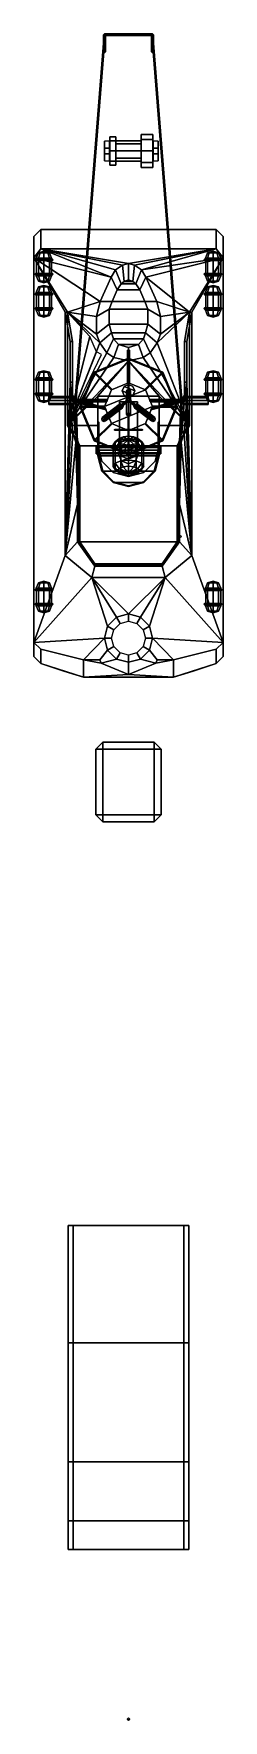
# Model space of a CAD drawing. Extents: x -4 to 4, y -35.9 to 36.
import ezdxf

# ---------------------------------------------------------------- set-up
doc = ezdxf.new("R2010")
doc.units = 0
doc.layers.add('SUPERSTRUCTURE', color=3, linetype='CONTINUOUS')

msp = doc.modelspace()

# ---------------------------------------------------------------- linework, layer by layer
at = {"layer": 'SUPERSTRUCTURE', "extrusion": (-1, 0, 0)}
for p, q in [((-2.393, 22.84, 6.92), (-2.493, 22.84, 6.92)), ((2.493, 22.84, 6.92), (2.393, 22.84, 6.92)), ((2.483, 20.7, 6.98), (2.383, 20.7, 6.98)), ((2.37, 18.94, 7.65), (2.27, 18.94, 7.65)), ((2.252, 18.54, 8.35), (2.152, 18.54, 8.35))]:
    msp.add_line(p, q, dxfattribs=at)
at = {"layer": 'SUPERSTRUCTURE'}
for points in [[(1.06, 35.92, 5.76), (1.02, 35.96, 5.72), (-1.02, 35.96, 5.72), (-1.06, 35.92, 5.76)], [(-1.02, 35.23, 3.11), (-1.06, 35.19, 3.11), (-1.06, 35.92, 5.68), (-1.02, 35.96, 5.68)], [(-1.02, 35.96, 5.68), (-1.06, 35.92, 5.68), (-1.06, 35.92, 5.76), (-1.02, 35.96, 5.72)], [(1.02, 35.96, 5.72), (0.98, 35.92, 5.68), (-0.98, 35.92, 5.68), (-1.02, 35.96, 5.72)], [(-0.98, 35.19, 3.11), (-1.02, 35.23, 3.11), (-1.02, 35.96, 5.68), (-0.98, 35.92, 5.68)], [(-0.98, 35.92, 5.68), (-1.02, 35.96, 5.68), (-1.02, 35.96, 5.72), (-0.98, 35.92, 5.68)], [(1.02, 35.23, 3.11), (0.98, 35.19, 3.11), (0.98, 35.92, 5.68), (1.02, 35.96, 5.68)], [(1.02, 35.96, 5.68), (0.98, 35.92, 5.68), (0.98, 35.92, 5.68), (1.02, 35.96, 5.72)], [(1.06, 35.19, 3.11), (1.02, 35.23, 3.11), (1.02, 35.96, 5.68), (1.06, 35.92, 5.68)], [(1.06, 35.92, 5.68), (1.02, 35.96, 5.68), (1.02, 35.96, 5.72), (1.06, 35.92, 5.76)], [(-1.02, 35.92, 5.76), (-1.04, 35.92, 5.74), (-2.27, 20.37, 13.3), (-2.25, 20.32, 13.35)], [(-1.04, 35.92, 5.74), (-1.02, 35.92, 5.72), (-2.25, 20.32, 13.25), (-2.27, 20.37, 13.3)], [(-1, 35.92, 5.74), (-1.02, 35.92, 5.76), (-2.25, 20.32, 13.35), (-2.23, 20.37, 13.3)], [(-1.02, 35.92, 5.72), (-1, 35.92, 5.74), (-2.23, 20.37, 13.3), (-2.25, 20.32, 13.25)], [(1.02, 35.88, 5.72), (1.06, 35.92, 5.76), (-1.06, 35.92, 5.76), (-1.02, 35.88, 5.72)], [(-1.06, 35.19, 3.11), (-1.02, 35.15, 3.11), (-1.02, 35.88, 5.68), (-1.06, 35.92, 5.68)], [(-1.06, 35.92, 5.68), (-1.02, 35.88, 5.68), (-1.02, 35.88, 5.72), (-1.06, 35.92, 5.76)], [(0.98, 35.92, 5.68), (1.02, 35.88, 5.72), (-1.02, 35.88, 5.72), (-0.98, 35.92, 5.68)], [(-1.02, 35.15, 3.11), (-0.98, 35.19, 3.11), (-0.98, 35.92, 5.68), (-1.02, 35.88, 5.68)], [(-1.02, 35.88, 5.68), (-0.98, 35.92, 5.68), (-0.98, 35.92, 5.68), (-1.02, 35.88, 5.72)], [(0.98, 35.19, 3.11), (1.02, 35.15, 3.11), (1.02, 35.88, 5.68), (0.98, 35.92, 5.68)], [(0.98, 35.92, 5.68), (1.02, 35.88, 5.68), (1.02, 35.88, 5.72), (0.98, 35.92, 5.68)], [(1.02, 35.92, 5.76), (1, 35.92, 5.74), (2.23, 20.37, 13.3), (2.25, 20.32, 13.35)], [(1, 35.92, 5.74), (1.02, 35.92, 5.72), (2.25, 20.32, 13.25), (2.23, 20.37, 13.3)], [(1.02, 35.15, 3.11), (1.06, 35.19, 3.11), (1.06, 35.92, 5.68), (1.02, 35.88, 5.68)], [(1.02, 35.88, 5.68), (1.06, 35.92, 5.68), (1.06, 35.92, 5.76), (1.02, 35.88, 5.72)], [(1.04, 35.92, 5.74), (1.02, 35.92, 5.76), (2.25, 20.32, 13.35), (2.27, 20.37, 13.3)], [(1.02, 35.92, 5.72), (1.04, 35.92, 5.74), (2.27, 20.37, 13.3), (2.25, 20.32, 13.25)], [(1.04, 31.455, 4.265), (1.04, 31.66, 3.77), (0.54, 31.66, 3.77), (0.54, 31.455, 4.265)], [(1.04, 31.66, 3.77), (1.04, 31.455, 3.275), (0.54, 31.455, 3.275), (0.54, 31.66, 3.77)], [(0.54, 31.455, 4.265), (0.54, 31.66, 3.77), (0.54, 31.39, 3.77), (0.54, 31.264, 4.074)], [(0.54, 31.66, 3.77), (0.54, 31.455, 3.275), (0.54, 31.264, 3.466), (0.54, 31.39, 3.77)], [(1.04, 30.465, 4.265), (1.04, 31.66, 3.77), (1.04, 31.455, 4.265), (1.04, 30.96, 4.47)], [(1.04, 30.26, 3.77), (1.04, 31.455, 3.275), (1.04, 31.66, 3.77), (1.04, 30.465, 4.265)], [(-1.02, 31.38, 3.11), (-1.02, 30.54, 3.11), (-1.02, 30.84, 3.91), (-1.02, 31.08, 3.91)], [(-0.81, 31.08, 3.91), (-0.81, 31.38, 3.11), (-1.02, 31.38, 3.11), (-1.02, 31.08, 3.91)], [(-1.02, 31.08, 3.91), (-1.02, 30.84, 3.91), (-0.81, 30.84, 3.91), (-0.81, 31.08, 3.91)], [(-0.81, 30.84, 3.91), (-0.81, 30.54, 3.11), (-0.81, 31.38, 3.11), (-0.81, 31.08, 3.91)], [(-0.54, 31.391, 4.201), (-0.54, 31.57, 3.77), (-0.8, 31.57, 3.77), (-0.8, 31.391, 4.201)], [(-0.54, 31.57, 3.77), (-0.54, 31.391, 3.339), (-0.8, 31.391, 3.339), (-0.8, 31.57, 3.77)], [(-0.8, 30.96, 4.38), (-0.8, 31.391, 4.201), (-0.8, 31.57, 3.77), (-0.8, 30.529, 4.201)], [(-0.8, 30.529, 4.201), (-0.8, 31.57, 3.77), (-0.8, 31.391, 3.339), (-0.8, 30.35, 3.77)], [(-0.54, 30.96, 4.38), (-0.54, 31.391, 4.201), (-0.8, 31.391, 4.201), (-0.8, 30.96, 4.38)], [(-0.54, 31.391, 3.339), (-0.54, 30.96, 3.16), (-0.8, 30.96, 3.16), (-0.8, 31.391, 3.339)], [(-0.8, 30.35, 3.77), (-0.8, 31.391, 3.339), (-0.8, 30.96, 3.16), (-0.8, 30.529, 3.339)], [(-0.54, 30.529, 4.201), (-0.54, 30.96, 4.38), (-0.8, 30.96, 4.38), (-0.8, 30.529, 4.201)], [(-0.54, 30.96, 3.16), (-0.54, 30.529, 3.339), (-0.8, 30.529, 3.339), (-0.8, 30.96, 3.16)], [(-0.54, 31.264, 4.074), (-0.54, 31.39, 3.77), (-0.54, 31.57, 3.77), (-0.54, 31.391, 4.201)], [(-0.54, 31.39, 3.77), (-0.54, 31.264, 3.466), (-0.54, 31.391, 3.339), (-0.54, 31.57, 3.77)], [(-0.54, 30.96, 4.2), (-0.54, 31.264, 4.074), (-0.54, 31.391, 4.201), (-0.54, 30.96, 4.38)], [(-0.54, 31.264, 3.466), (-0.54, 30.96, 3.34), (-0.54, 30.96, 3.16), (-0.54, 31.391, 3.339)], [(0.54, 31.264, 4.074), (0.54, 31.39, 3.77), (-0.54, 31.39, 3.77), (-0.54, 31.264, 4.074)], [(0.54, 31.39, 3.77), (0.54, 31.264, 3.466), (-0.54, 31.264, 3.466), (-0.54, 31.39, 3.77)], [(0.54, 30.96, 4.2), (0.54, 31.264, 4.074), (-0.54, 31.264, 4.074), (-0.54, 30.96, 4.2)], [(0.54, 31.264, 3.466), (0.54, 30.96, 3.34), (-0.54, 30.96, 3.34), (-0.54, 31.264, 3.466)], [(0.54, 30.656, 4.074), (0.54, 30.96, 4.2), (-0.54, 30.96, 4.2), (-0.54, 30.656, 4.074)], [(0.54, 30.96, 3.34), (0.54, 30.656, 3.466), (-0.54, 30.656, 3.466), (-0.54, 30.96, 3.34)], [(-0.54, 30.96, 3.34), (-0.54, 30.656, 3.466), (-0.54, 30.529, 3.339), (-0.54, 30.96, 3.16)], [(-0.54, 30.656, 4.074), (-0.54, 30.96, 4.2), (-0.54, 30.96, 4.38), (-0.54, 30.529, 4.201)], [(1.04, 30.96, 4.47), (1.04, 31.455, 4.265), (0.54, 31.455, 4.265), (0.54, 30.96, 4.47)], [(1.04, 31.455, 3.275), (1.04, 30.96, 3.07), (0.54, 30.96, 3.07), (0.54, 31.455, 3.275)], [(0.54, 30.96, 4.47), (0.54, 31.455, 4.265), (0.54, 31.264, 4.074), (0.54, 30.96, 4.2)], [(0.54, 31.455, 3.275), (0.54, 30.96, 3.07), (0.54, 30.96, 3.34), (0.54, 31.264, 3.466)], [(1.04, 30.465, 4.265), (1.04, 30.96, 4.47), (0.54, 30.96, 4.47), (0.54, 30.465, 4.265)], [(1.04, 30.96, 3.07), (1.04, 30.465, 3.275), (0.54, 30.465, 3.275), (0.54, 30.96, 3.07)], [(0.54, 30.96, 3.07), (0.54, 30.465, 3.275), (0.54, 30.656, 3.466), (0.54, 30.96, 3.34)], [(0.54, 30.465, 4.265), (0.54, 30.96, 4.47), (0.54, 30.96, 4.2), (0.54, 30.656, 4.074)], [(1.04, 30.465, 3.275), (1.04, 30.96, 3.07), (1.04, 31.455, 3.275), (1.04, 30.26, 3.77)], [(1.05, 31.38, 3.11), (1.05, 30.54, 3.11), (1.05, 30.84, 3.91), (1.05, 31.08, 3.91)], [(1.26, 31.08, 3.91), (1.26, 31.38, 3.11), (1.05, 31.38, 3.11), (1.05, 31.08, 3.91)], [(1.05, 31.08, 3.91), (1.05, 30.84, 3.91), (1.26, 30.84, 3.91), (1.26, 31.08, 3.91)], [(1.26, 30.84, 3.91), (1.26, 30.54, 3.11), (1.26, 31.38, 3.11), (1.26, 31.08, 3.91)], [(-1.02, 30.84, 3.91), (-1.02, 30.54, 3.11), (-0.81, 30.54, 3.11), (-0.81, 30.84, 3.91)], [(-0.54, 30.35, 3.77), (-0.54, 30.529, 4.201), (-0.8, 30.529, 4.201), (-0.8, 30.35, 3.77)], [(-0.54, 30.529, 3.339), (-0.54, 30.35, 3.77), (-0.8, 30.35, 3.77), (-0.8, 30.529, 3.339)], [(0.54, 30.53, 3.77), (0.54, 30.656, 4.074), (-0.54, 30.656, 4.074), (-0.54, 30.53, 3.77)], [(0.54, 30.656, 3.466), (0.54, 30.53, 3.77), (-0.54, 30.53, 3.77), (-0.54, 30.656, 3.466)], [(-0.54, 30.656, 3.466), (-0.54, 30.53, 3.77), (-0.54, 30.35, 3.77), (-0.54, 30.529, 3.339)], [(-0.54, 30.53, 3.77), (-0.54, 30.656, 4.074), (-0.54, 30.529, 4.201), (-0.54, 30.35, 3.77)], [(0.54, 30.465, 3.275), (0.54, 30.26, 3.77), (0.54, 30.53, 3.77), (0.54, 30.656, 3.466)], [(0.54, 30.26, 3.77), (0.54, 30.465, 4.265), (0.54, 30.656, 4.074), (0.54, 30.53, 3.77)], [(1.04, 30.26, 3.77), (1.04, 30.465, 4.265), (0.54, 30.465, 4.265), (0.54, 30.26, 3.77)], [(1.04, 30.465, 3.275), (1.04, 30.26, 3.77), (0.54, 30.26, 3.77), (0.54, 30.465, 3.275)], [(1.05, 30.84, 3.91), (1.05, 30.54, 3.11), (1.26, 30.54, 3.11), (1.26, 30.84, 3.91)], [(-3.745, 26.79, 5.69), (-3.745, 27.61, 3.13), (-4.045, 27.32, 3.13), (-4.045, 26.4, 5.69)], [(-3.745, 27.61, 3.13), (-3.745, 27.61, 3.006), (-4.045, 27.32, 2.99), (-4.045, 27.32, 3.13)], [(3.74, 26.79, 5.69), (3.74, 27.61, 3.13), (-3.745, 27.61, 3.13), (-3.745, 26.79, 5.69)], [(-2.8, 27.61, 3.055), (-2.8, 27.61, 3.055), (-3.745, 27.61, 3.006), (-3.745, 27.61, 3.13)], [(-1.415, 27.61, 3.11), (-1.415, 27.61, 3.11), (-2.8, 27.61, 3.055), (-3.745, 27.61, 3.13)], [(0, 27.61, 3.13), (0, 27.61, 3.13), (-1.415, 27.61, 3.11), (-3.745, 27.61, 3.13)], [(3.74, 27.61, 3.13), (1.415, 27.61, 3.11), (0, 27.61, 3.13), (3.74, 27.61, 3.13)], [(3.74, 27.61, 3.13), (2.8, 27.61, 3.055), (1.415, 27.61, 3.11), (3.74, 27.61, 3.13)], [(3.74, 27.61, 3.13), (3.74, 27.61, 3.006), (2.8, 27.61, 3.055), (3.74, 27.61, 3.13)], [(4.045, 26.4, 5.69), (4.045, 27.32, 3.13), (3.74, 27.61, 3.13), (3.74, 26.79, 5.69)], [(4.045, 27.32, 3.13), (4.045, 27.32, 2.99), (3.74, 27.61, 3.006), (3.74, 27.61, 3.13)], [(-4.045, 27.32, 3.13), (-4.045, 9.4, 3.13), (-4.045, 10, 5.69), (-4.045, 26.4, 5.69)], [(-4.045, 27.32, 2.99), (-4.045, 9.4, 2.99), (-4.045, 9.4, 3.13), (-4.045, 27.32, 3.13)], [(-0.74, 25.58, 5.69), (-0.74, 25.58, 5.69), (-3.745, 26.79, 5.69), (-4.045, 26.4, 5.69)], [(-3.775, 26.623, 5.915), (-3.843, 26.39, 5.847), (-3.94, 26.39, 6.08), (-3.843, 26.623, 6.08)], [(-3.843, 26.623, 6.08), (-3.94, 26.39, 6.08), (-3.843, 26.39, 6.313), (-3.775, 26.623, 6.245)], [(-3.61, 26.69, 6.08), (-3.775, 26.623, 5.915), (-3.843, 26.623, 6.08), (-3.61, 26.69, 6.08)], [(-3.61, 26.69, 6.08), (-3.843, 26.623, 6.08), (-3.775, 26.623, 6.245), (-3.61, 26.69, 6.08)], [(-3.61, 26.623, 5.847), (-3.61, 26.39, 5.75), (-3.843, 26.39, 5.847), (-3.775, 26.623, 5.915)], [(-3.775, 26.623, 6.245), (-3.843, 26.39, 6.313), (-3.61, 26.39, 6.41), (-3.61, 26.623, 6.313)], [(-3.61, 26.69, 6.08), (-3.61, 26.623, 5.847), (-3.775, 26.623, 5.915), (-3.61, 26.69, 6.08)], [(-3.61, 26.69, 6.08), (-3.775, 26.623, 6.245), (-3.61, 26.623, 6.313), (-3.61, 26.69, 6.08)], [(0, 26.16, 5.69), (3.74, 26.79, 5.69), (-3.745, 26.79, 5.69), (0, 26.16, 5.69)], [(-0.74, 25.58, 5.69), (-0.74, 25.58, 5.69), (-0.55, 25.89, 5.69), (-3.745, 26.79, 5.69)], [(-0.55, 25.89, 5.69), (-0.55, 25.89, 5.69), (-0.26, 26.09, 5.69), (-3.745, 26.79, 5.69)], [(-0.26, 26.09, 5.69), (-0.26, 26.09, 5.69), (0, 26.16, 5.69), (-3.745, 26.79, 5.69)], [(-3.61, 26.69, 6.08), (-3.377, 26.623, 6.08), (-3.445, 26.623, 5.915), (-3.61, 26.69, 6.08)], [(-3.61, 26.69, 6.08), (-3.445, 26.623, 6.245), (-3.377, 26.623, 6.08), (-3.61, 26.69, 6.08)], [(-3.61, 26.69, 6.08), (-3.445, 26.623, 5.915), (-3.61, 26.623, 5.847), (-3.61, 26.69, 6.08)], [(-3.61, 26.69, 6.08), (-3.61, 26.623, 6.313), (-3.445, 26.623, 6.245), (-3.61, 26.69, 6.08)], [(-3.445, 26.623, 5.915), (-3.377, 26.39, 5.847), (-3.61, 26.39, 5.75), (-3.61, 26.623, 5.847)], [(-3.61, 26.623, 6.313), (-3.61, 26.39, 6.41), (-3.377, 26.39, 6.313), (-3.445, 26.623, 6.245)], [(-3.377, 26.623, 6.08), (-3.28, 26.39, 6.08), (-3.377, 26.39, 5.847), (-3.445, 26.623, 5.915)], [(-3.445, 26.623, 6.245), (-3.377, 26.39, 6.313), (-3.28, 26.39, 6.08), (-3.377, 26.623, 6.08)], [(0.26, 26.09, 5.69), (0.26, 26.09, 5.69), (3.74, 26.79, 5.69), (0, 26.16, 5.69)], [(0.55, 25.89, 5.69), (0.55, 25.89, 5.69), (3.74, 26.79, 5.69), (0.26, 26.09, 5.69)], [(4.045, 26.4, 5.69), (4.045, 26.4, 5.69), (3.74, 26.79, 5.69), (0.55, 25.89, 5.69)], [(3.377, 26.623, 6.08), (3.28, 26.39, 6.08), (3.377, 26.39, 6.313), (3.445, 26.623, 6.245)], [(3.445, 26.623, 5.915), (3.377, 26.39, 5.847), (3.28, 26.39, 6.08), (3.377, 26.623, 6.08)], [(3.61, 26.69, 6.08), (3.377, 26.623, 6.08), (3.445, 26.623, 6.245), (3.61, 26.69, 6.08)], [(3.61, 26.69, 6.08), (3.445, 26.623, 5.915), (3.377, 26.623, 6.08), (3.61, 26.69, 6.08)], [(3.445, 26.623, 6.245), (3.377, 26.39, 6.313), (3.61, 26.39, 6.41), (3.61, 26.623, 6.313)], [(3.61, 26.623, 5.847), (3.61, 26.39, 5.75), (3.377, 26.39, 5.847), (3.445, 26.623, 5.915)], [(3.61, 26.69, 6.08), (3.445, 26.623, 6.245), (3.61, 26.623, 6.313), (3.61, 26.69, 6.08)], [(3.61, 26.69, 6.08), (3.61, 26.623, 5.847), (3.445, 26.623, 5.915), (3.61, 26.69, 6.08)], [(3.61, 26.69, 6.08), (3.775, 26.623, 6.245), (3.843, 26.623, 6.08), (3.61, 26.69, 6.08)], [(3.61, 26.69, 6.08), (3.843, 26.623, 6.08), (3.775, 26.623, 5.915), (3.61, 26.69, 6.08)], [(3.61, 26.69, 6.08), (3.61, 26.623, 6.313), (3.775, 26.623, 6.245), (3.61, 26.69, 6.08)], [(3.61, 26.69, 6.08), (3.775, 26.623, 5.915), (3.61, 26.623, 5.847), (3.61, 26.69, 6.08)], [(3.61, 26.623, 6.313), (3.61, 26.39, 6.41), (3.843, 26.39, 6.313), (3.775, 26.623, 6.245)], [(3.775, 26.623, 5.915), (3.843, 26.39, 5.847), (3.61, 26.39, 5.75), (3.61, 26.623, 5.847)], [(3.775, 26.623, 6.245), (3.843, 26.39, 6.313), (3.94, 26.39, 6.08), (3.843, 26.623, 6.08)], [(3.843, 26.623, 6.08), (3.94, 26.39, 6.08), (3.843, 26.39, 5.847), (3.775, 26.623, 5.915)], [(4.045, 10, 5.69), (4.045, 9.4, 3.13), (4.045, 27.32, 3.13), (4.045, 26.4, 5.69)], [(4.045, 9.4, 3.13), (4.045, 9.4, 2.99), (4.045, 27.32, 2.99), (4.045, 27.32, 3.13)], [(-4.045, 26.4, 5.69), (-4.045, 10, 5.69), (-2.7, 13.71, 5.69), (-2.7, 24.09, 5.69)], [(-2.6, 24.09, 5.69), (-4.045, 26.4, 5.69), (-4.045, 26.4, 5.69), (-2.7, 24.09, 5.69)], [(-2.6, 24.09, 5.69), (-2.6, 24.09, 5.69), (-1.21, 24.55, 5.69), (-4.045, 26.4, 5.69)], [(-1.21, 24.55, 5.69), (-1.21, 24.55, 5.69), (-0.74, 25.58, 5.69), (-4.045, 26.4, 5.69)], [(-3.891, 26.32, 6.361), (-3.87, 26.35, 6.34), (-3.97, 26.35, 6.08), (-4, 26.32, 6.08)], [(-3.97, 26.35, 5.69), (-4, 26.32, 5.69), (-4, 26.32, 6.08), (-3.97, 26.35, 6.08)], [(-3.87, 26.29, 6.34), (-3.891, 26.32, 6.361), (-4, 26.32, 6.08), (-3.97, 26.29, 6.08)], [(-4, 26.32, 5.69), (-3.97, 26.29, 5.69), (-3.97, 26.29, 6.08), (-4, 26.32, 6.08)], [(-3.87, 26.35, 6.34), (-3.849, 26.32, 6.319), (-3.94, 26.32, 6.08), (-3.97, 26.35, 6.08)], [(-3.94, 26.32, 5.69), (-3.97, 26.35, 5.69), (-3.97, 26.35, 6.08), (-3.94, 26.32, 6.08)], [(-3.849, 26.32, 6.319), (-3.87, 26.29, 6.34), (-3.97, 26.29, 6.08), (-3.94, 26.32, 6.08)], [(-3.97, 26.29, 5.69), (-3.94, 26.32, 5.69), (-3.94, 26.32, 6.08), (-3.97, 26.29, 6.08)], [(-3.61, 26.32, 6.47), (-3.61, 26.35, 6.44), (-3.87, 26.35, 6.34), (-3.891, 26.32, 6.361)], [(-3.61, 26.29, 6.44), (-3.61, 26.32, 6.47), (-3.891, 26.32, 6.361), (-3.87, 26.29, 6.34)], [(-3.61, 26.35, 6.44), (-3.61, 26.32, 6.41), (-3.849, 26.32, 6.319), (-3.87, 26.35, 6.34)], [(-3.61, 26.32, 6.41), (-3.61, 26.29, 6.44), (-3.87, 26.29, 6.34), (-3.849, 26.32, 6.319)], [(-3.61, 26.35, 6.44), (-3.61, 26.32, 6.47), (-3.329, 26.32, 6.361), (-3.35, 26.35, 6.34)], [(-3.61, 26.32, 6.41), (-3.61, 26.35, 6.44), (-3.35, 26.35, 6.34), (-3.371, 26.32, 6.319)], [(-3.61, 26.32, 6.47), (-3.61, 26.29, 6.44), (-3.35, 26.29, 6.34), (-3.329, 26.32, 6.361)], [(-3.61, 26.29, 6.44), (-3.61, 26.32, 6.41), (-3.371, 26.32, 6.319), (-3.35, 26.29, 6.34)], [(-3.371, 26.32, 6.319), (-3.35, 26.35, 6.34), (-3.25, 26.35, 6.08), (-3.28, 26.32, 6.08)], [(-3.35, 26.29, 6.34), (-3.371, 26.32, 6.319), (-3.28, 26.32, 6.08), (-3.25, 26.29, 6.08)], [(-3.35, 26.35, 6.34), (-3.329, 26.32, 6.361), (-3.22, 26.32, 6.08), (-3.25, 26.35, 6.08)], [(-3.329, 26.32, 6.361), (-3.35, 26.29, 6.34), (-3.25, 26.29, 6.08), (-3.22, 26.32, 6.08)], [(-3.25, 26.35, 5.69), (-3.28, 26.32, 5.69), (-3.28, 26.32, 6.08), (-3.25, 26.35, 6.08)], [(-3.28, 26.32, 5.69), (-3.25, 26.29, 5.69), (-3.25, 26.29, 6.08), (-3.28, 26.32, 6.08)], [(-3.22, 26.32, 5.69), (-3.25, 26.35, 5.69), (-3.25, 26.35, 6.08), (-3.22, 26.32, 6.08)], [(-3.25, 26.29, 5.69), (-3.22, 26.32, 5.69), (-3.22, 26.32, 6.08), (-3.25, 26.29, 6.08)], [(-0.31, 25.29, 7.33), (-0.55, 25.89, 5.69), (-0.74, 25.58, 5.69), (-0.48, 25.04, 7.33)], [(-0.18, 25.4, 7.33), (-0.26, 26.09, 5.69), (-0.55, 25.89, 5.69), (-0.31, 25.29, 7.33)], [(0, 25.47, 7.33), (0, 26.16, 5.69), (-0.26, 26.09, 5.69), (-0.18, 25.4, 7.33)], [(0.18, 25.4, 7.33), (0.26, 26.09, 5.69), (0, 26.16, 5.69), (0, 25.47, 7.33)], [(0.31, 25.29, 7.33), (0.55, 25.89, 5.69), (0.26, 26.09, 5.69), (0.18, 25.4, 7.33)], [(0.48, 25.04, 7.33), (0.74, 25.58, 5.69), (0.55, 25.89, 5.69), (0.31, 25.29, 7.33)], [(4.045, 26.4, 5.69), (4.045, 26.4, 5.69), (0.55, 25.89, 5.69), (0.74, 25.58, 5.69)], [(4.045, 26.4, 5.69), (4.045, 26.4, 5.69), (0.74, 25.58, 5.69), (2.6, 24.09, 5.69)], [(4.045, 26.4, 5.69), (4.045, 26.4, 5.69), (2.6, 24.09, 5.69), (2.7, 24.09, 5.69)], [(2.7, 24.09, 5.69), (2.7, 13.71, 5.69), (4.045, 10, 5.69), (4.045, 26.4, 5.69)], [(3.329, 26.32, 6.361), (3.35, 26.35, 6.34), (3.25, 26.35, 6.08), (3.22, 26.32, 6.08)], [(3.25, 26.35, 5.69), (3.22, 26.32, 5.69), (3.22, 26.32, 6.08), (3.25, 26.35, 6.08)], [(3.35, 26.29, 6.34), (3.329, 26.32, 6.361), (3.22, 26.32, 6.08), (3.25, 26.29, 6.08)], [(3.22, 26.32, 5.69), (3.25, 26.29, 5.69), (3.25, 26.29, 6.08), (3.22, 26.32, 6.08)], [(3.35, 26.35, 6.34), (3.371, 26.32, 6.319), (3.28, 26.32, 6.08), (3.25, 26.35, 6.08)], [(3.28, 26.32, 5.69), (3.25, 26.35, 5.69), (3.25, 26.35, 6.08), (3.28, 26.32, 6.08)], [(3.371, 26.32, 6.319), (3.35, 26.29, 6.34), (3.25, 26.29, 6.08), (3.28, 26.32, 6.08)], [(3.25, 26.29, 5.69), (3.28, 26.32, 5.69), (3.28, 26.32, 6.08), (3.25, 26.29, 6.08)], [(3.61, 26.32, 6.47), (3.61, 26.35, 6.44), (3.35, 26.35, 6.34), (3.329, 26.32, 6.361)], [(3.61, 26.29, 6.44), (3.61, 26.32, 6.47), (3.329, 26.32, 6.361), (3.35, 26.29, 6.34)], [(3.61, 26.35, 6.44), (3.61, 26.32, 6.41), (3.371, 26.32, 6.319), (3.35, 26.35, 6.34)], [(3.61, 26.32, 6.41), (3.61, 26.29, 6.44), (3.35, 26.29, 6.34), (3.371, 26.32, 6.319)], [(3.61, 26.32, 6.41), (3.61, 26.35, 6.44), (3.87, 26.35, 6.34), (3.849, 26.32, 6.319)], [(3.61, 26.35, 6.44), (3.61, 26.32, 6.47), (3.891, 26.32, 6.361), (3.87, 26.35, 6.34)], [(3.61, 26.29, 6.44), (3.61, 26.32, 6.41), (3.849, 26.32, 6.319), (3.87, 26.29, 6.34)], [(3.61, 26.32, 6.47), (3.61, 26.29, 6.44), (3.87, 26.29, 6.34), (3.891, 26.32, 6.361)], [(3.849, 26.32, 6.319), (3.87, 26.35, 6.34), (3.97, 26.35, 6.08), (3.94, 26.32, 6.08)], [(3.87, 26.29, 6.34), (3.849, 26.32, 6.319), (3.94, 26.32, 6.08), (3.97, 26.29, 6.08)], [(3.87, 26.35, 6.34), (3.891, 26.32, 6.361), (4, 26.32, 6.08), (3.97, 26.35, 6.08)], [(3.891, 26.32, 6.361), (3.87, 26.29, 6.34), (3.97, 26.29, 6.08), (4, 26.32, 6.08)], [(3.97, 26.35, 5.69), (3.94, 26.32, 5.69), (3.94, 26.32, 6.08), (3.97, 26.35, 6.08)], [(3.94, 26.32, 5.69), (3.97, 26.29, 5.69), (3.97, 26.29, 6.08), (3.94, 26.32, 6.08)], [(4, 26.32, 5.69), (3.97, 26.35, 5.69), (3.97, 26.35, 6.08), (4, 26.32, 6.08)], [(3.97, 26.29, 5.69), (4, 26.32, 5.69), (4, 26.32, 6.08), (3.97, 26.29, 6.08)], [(-3.891, 25.71, 6.361), (-3.87, 25.74, 6.34), (-3.97, 25.74, 6.08), (-4, 25.71, 6.08)], [(-3.97, 25.74, 5.69), (-4, 25.71, 5.69), (-4, 25.71, 6.08), (-3.97, 25.74, 6.08)], [(-3.87, 25.68, 6.34), (-3.891, 25.71, 6.361), (-4, 25.71, 6.08), (-3.97, 25.68, 6.08)], [(-4, 25.71, 5.69), (-3.97, 25.68, 5.69), (-3.97, 25.68, 6.08), (-4, 25.71, 6.08)], [(-3.87, 25.74, 6.34), (-3.849, 25.71, 6.319), (-3.94, 25.71, 6.08), (-3.97, 25.74, 6.08)], [(-3.94, 25.71, 5.69), (-3.97, 25.74, 5.69), (-3.97, 25.74, 6.08), (-3.94, 25.71, 6.08)], [(-3.849, 25.71, 6.319), (-3.87, 25.68, 6.34), (-3.97, 25.68, 6.08), (-3.94, 25.71, 6.08)], [(-3.97, 25.68, 5.69), (-3.94, 25.71, 5.69), (-3.94, 25.71, 6.08), (-3.97, 25.68, 6.08)], [(-3.94, 25.64, 6.08), (-3.843, 25.407, 6.08), (-3.775, 25.407, 6.245), (-3.843, 25.64, 6.313)], [(-3.843, 25.64, 5.847), (-3.775, 25.407, 5.915), (-3.843, 25.407, 6.08), (-3.94, 25.64, 6.08)], [(-3.61, 25.71, 6.47), (-3.61, 25.74, 6.44), (-3.87, 25.74, 6.34), (-3.891, 25.71, 6.361)], [(-3.61, 25.68, 6.44), (-3.61, 25.71, 6.47), (-3.891, 25.71, 6.361), (-3.87, 25.68, 6.34)], [(-3.61, 25.74, 6.44), (-3.61, 25.71, 6.41), (-3.849, 25.71, 6.319), (-3.87, 25.74, 6.34)], [(-3.61, 25.71, 6.41), (-3.61, 25.68, 6.44), (-3.87, 25.68, 6.34), (-3.849, 25.71, 6.319)], [(-3.61, 25.64, 5.75), (-3.61, 25.407, 5.847), (-3.775, 25.407, 5.915), (-3.843, 25.64, 5.847)], [(-3.843, 25.64, 6.313), (-3.775, 25.407, 6.245), (-3.61, 25.407, 6.313), (-3.61, 25.64, 6.41)], [(-3.843, 25.407, 6.08), (-3.61, 25.34, 6.08), (-3.61, 25.34, 6.08), (-3.775, 25.407, 6.245)], [(-3.775, 25.407, 5.915), (-3.61, 25.34, 6.08), (-3.61, 25.34, 6.08), (-3.843, 25.407, 6.08)], [(-3.61, 25.23, 6.08), (-3.775, 25.163, 5.915), (-3.843, 25.163, 6.08), (-3.61, 25.23, 6.08)], [(-3.61, 25.23, 6.08), (-3.843, 25.163, 6.08), (-3.775, 25.163, 6.245), (-3.61, 25.23, 6.08)], [(-3.775, 25.407, 6.245), (-3.61, 25.34, 6.08), (-3.61, 25.34, 6.08), (-3.61, 25.407, 6.313)], [(-3.61, 25.407, 5.847), (-3.61, 25.34, 6.08), (-3.61, 25.34, 6.08), (-3.775, 25.407, 5.915)], [(-3.61, 25.23, 6.08), (-3.61, 25.163, 5.847), (-3.775, 25.163, 5.915), (-3.61, 25.23, 6.08)], [(-3.61, 25.23, 6.08), (-3.775, 25.163, 6.245), (-3.61, 25.163, 6.313), (-3.61, 25.23, 6.08)], [(-3.61, 25.71, 6.41), (-3.61, 25.74, 6.44), (-3.35, 25.74, 6.34), (-3.371, 25.71, 6.319)], [(-3.61, 25.74, 6.44), (-3.61, 25.71, 6.47), (-3.329, 25.71, 6.361), (-3.35, 25.74, 6.34)], [(-3.61, 25.68, 6.44), (-3.61, 25.71, 6.41), (-3.371, 25.71, 6.319), (-3.35, 25.68, 6.34)], [(-3.61, 25.71, 6.47), (-3.61, 25.68, 6.44), (-3.35, 25.68, 6.34), (-3.329, 25.71, 6.361)], [(-3.377, 25.64, 5.847), (-3.445, 25.407, 5.915), (-3.61, 25.407, 5.847), (-3.61, 25.64, 5.75)], [(-3.61, 25.64, 6.41), (-3.61, 25.407, 6.313), (-3.445, 25.407, 6.245), (-3.377, 25.64, 6.313)], [(-3.445, 25.407, 6.245), (-3.61, 25.34, 6.08), (-3.61, 25.34, 6.08), (-3.377, 25.407, 6.08)], [(-3.377, 25.407, 6.08), (-3.61, 25.34, 6.08), (-3.61, 25.34, 6.08), (-3.445, 25.407, 5.915)], [(-3.61, 25.407, 6.313), (-3.61, 25.34, 6.08), (-3.61, 25.34, 6.08), (-3.445, 25.407, 6.245)], [(-3.445, 25.407, 5.915), (-3.61, 25.34, 6.08), (-3.61, 25.34, 6.08), (-3.61, 25.407, 5.847)], [(-3.61, 25.23, 6.08), (-3.377, 25.163, 6.08), (-3.445, 25.163, 5.915), (-3.61, 25.23, 6.08)], [(-3.61, 25.23, 6.08), (-3.445, 25.163, 6.245), (-3.377, 25.163, 6.08), (-3.61, 25.23, 6.08)], [(-3.61, 25.23, 6.08), (-3.445, 25.163, 5.915), (-3.61, 25.163, 5.847), (-3.61, 25.23, 6.08)], [(-3.61, 25.23, 6.08), (-3.61, 25.163, 6.313), (-3.445, 25.163, 6.245), (-3.61, 25.23, 6.08)], [(-3.377, 25.64, 6.313), (-3.445, 25.407, 6.245), (-3.377, 25.407, 6.08), (-3.28, 25.64, 6.08)], [(-3.28, 25.64, 6.08), (-3.377, 25.407, 6.08), (-3.445, 25.407, 5.915), (-3.377, 25.64, 5.847)], [(-3.371, 25.71, 6.319), (-3.35, 25.74, 6.34), (-3.25, 25.74, 6.08), (-3.28, 25.71, 6.08)], [(-3.35, 25.68, 6.34), (-3.371, 25.71, 6.319), (-3.28, 25.71, 6.08), (-3.25, 25.68, 6.08)], [(-3.35, 25.74, 6.34), (-3.329, 25.71, 6.361), (-3.22, 25.71, 6.08), (-3.25, 25.74, 6.08)], [(-3.329, 25.71, 6.361), (-3.35, 25.68, 6.34), (-3.25, 25.68, 6.08), (-3.22, 25.71, 6.08)], [(-3.25, 25.74, 5.69), (-3.28, 25.71, 5.69), (-3.28, 25.71, 6.08), (-3.25, 25.74, 6.08)], [(-3.28, 25.71, 5.69), (-3.25, 25.68, 5.69), (-3.25, 25.68, 6.08), (-3.28, 25.71, 6.08)], [(-3.22, 25.71, 5.69), (-3.25, 25.74, 5.69), (-3.25, 25.74, 6.08), (-3.22, 25.71, 6.08)], [(-3.25, 25.68, 5.69), (-3.22, 25.71, 5.69), (-3.22, 25.71, 6.08), (-3.25, 25.68, 6.08)], [(-0.48, 25.04, 7.33), (-0.74, 25.58, 5.69), (-1.21, 24.55, 5.69), (-0.7, 24.55, 7.37)], [(-0.48, 25.04, 7.33), (0.48, 25.04, 7.33), (0.31, 25.29, 7.33), (-0.31, 25.29, 7.33)], [(-0.31, 25.29, 7.33), (0.31, 25.29, 7.33), (0.18, 25.4, 7.33), (-0.18, 25.4, 7.33)], [(-0.18, 25.4, 7.33), (0.18, 25.4, 7.33), (0, 25.47, 7.33)], [(0.7, 24.55, 7.37), (1.21, 24.55, 5.69), (0.74, 25.58, 5.69), (0.48, 25.04, 7.33)], [(0.74, 25.58, 5.69), (0.74, 25.58, 5.69), (1.21, 24.55, 5.69), (2.6, 24.09, 5.69)], [(3.329, 25.71, 6.361), (3.35, 25.74, 6.34), (3.25, 25.74, 6.08), (3.22, 25.71, 6.08)], [(3.25, 25.74, 5.69), (3.22, 25.71, 5.69), (3.22, 25.71, 6.08), (3.25, 25.74, 6.08)], [(3.35, 25.68, 6.34), (3.329, 25.71, 6.361), (3.22, 25.71, 6.08), (3.25, 25.68, 6.08)], [(3.22, 25.71, 5.69), (3.25, 25.68, 5.69), (3.25, 25.68, 6.08), (3.22, 25.71, 6.08)], [(3.35, 25.74, 6.34), (3.371, 25.71, 6.319), (3.28, 25.71, 6.08), (3.25, 25.74, 6.08)], [(3.28, 25.71, 5.69), (3.25, 25.74, 5.69), (3.25, 25.74, 6.08), (3.28, 25.71, 6.08)], [(3.371, 25.71, 6.319), (3.35, 25.68, 6.34), (3.25, 25.68, 6.08), (3.28, 25.71, 6.08)], [(3.25, 25.68, 5.69), (3.28, 25.71, 5.69), (3.28, 25.71, 6.08), (3.25, 25.68, 6.08)], [(3.377, 25.64, 5.847), (3.445, 25.407, 5.915), (3.377, 25.407, 6.08), (3.28, 25.64, 6.08)], [(3.28, 25.64, 6.08), (3.377, 25.407, 6.08), (3.445, 25.407, 6.245), (3.377, 25.64, 6.313)], [(3.61, 25.71, 6.47), (3.61, 25.74, 6.44), (3.35, 25.74, 6.34), (3.329, 25.71, 6.361)], [(3.61, 25.68, 6.44), (3.61, 25.71, 6.47), (3.329, 25.71, 6.361), (3.35, 25.68, 6.34)], [(3.61, 25.74, 6.44), (3.61, 25.71, 6.41), (3.371, 25.71, 6.319), (3.35, 25.74, 6.34)], [(3.61, 25.71, 6.41), (3.61, 25.68, 6.44), (3.35, 25.68, 6.34), (3.371, 25.71, 6.319)], [(3.377, 25.64, 6.313), (3.445, 25.407, 6.245), (3.61, 25.407, 6.313), (3.61, 25.64, 6.41)], [(3.61, 25.64, 5.75), (3.61, 25.407, 5.847), (3.445, 25.407, 5.915), (3.377, 25.64, 5.847)], [(3.445, 25.407, 5.915), (3.61, 25.34, 6.08), (3.61, 25.34, 6.08), (3.377, 25.407, 6.08)], [(3.377, 25.407, 6.08), (3.61, 25.34, 6.08), (3.61, 25.34, 6.08), (3.445, 25.407, 6.245)], [(3.61, 25.23, 6.08), (3.377, 25.163, 6.08), (3.445, 25.163, 6.245), (3.61, 25.23, 6.08)], [(3.61, 25.23, 6.08), (3.445, 25.163, 5.915), (3.377, 25.163, 6.08), (3.61, 25.23, 6.08)], [(3.61, 25.407, 5.847), (3.61, 25.34, 6.08), (3.61, 25.34, 6.08), (3.445, 25.407, 5.915)], [(3.445, 25.407, 6.245), (3.61, 25.34, 6.08), (3.61, 25.34, 6.08), (3.61, 25.407, 6.313)], [(3.61, 25.23, 6.08), (3.445, 25.163, 6.245), (3.61, 25.163, 6.313), (3.61, 25.23, 6.08)], [(3.61, 25.23, 6.08), (3.61, 25.163, 5.847), (3.445, 25.163, 5.915), (3.61, 25.23, 6.08)], [(3.61, 25.74, 6.44), (3.61, 25.71, 6.47), (3.891, 25.71, 6.361), (3.87, 25.74, 6.34)], [(3.61, 25.71, 6.41), (3.61, 25.74, 6.44), (3.87, 25.74, 6.34), (3.849, 25.71, 6.319)], [(3.61, 25.71, 6.47), (3.61, 25.68, 6.44), (3.87, 25.68, 6.34), (3.891, 25.71, 6.361)], [(3.61, 25.68, 6.44), (3.61, 25.71, 6.41), (3.849, 25.71, 6.319), (3.87, 25.68, 6.34)], [(3.61, 25.64, 6.41), (3.61, 25.407, 6.313), (3.775, 25.407, 6.245), (3.843, 25.64, 6.313)], [(3.843, 25.64, 5.847), (3.775, 25.407, 5.915), (3.61, 25.407, 5.847), (3.61, 25.64, 5.75)], [(3.843, 25.407, 6.08), (3.61, 25.34, 6.08), (3.61, 25.34, 6.08), (3.775, 25.407, 5.915)], [(3.775, 25.407, 6.245), (3.61, 25.34, 6.08), (3.61, 25.34, 6.08), (3.843, 25.407, 6.08)], [(3.775, 25.407, 5.915), (3.61, 25.34, 6.08), (3.61, 25.34, 6.08), (3.61, 25.407, 5.847)], [(3.61, 25.407, 6.313), (3.61, 25.34, 6.08), (3.61, 25.34, 6.08), (3.775, 25.407, 6.245)], [(3.61, 25.23, 6.08), (3.775, 25.163, 6.245), (3.843, 25.163, 6.08), (3.61, 25.23, 6.08)], [(3.61, 25.23, 6.08), (3.843, 25.163, 6.08), (3.775, 25.163, 5.915), (3.61, 25.23, 6.08)], [(3.61, 25.23, 6.08), (3.61, 25.163, 6.313), (3.775, 25.163, 6.245), (3.61, 25.23, 6.08)], [(3.61, 25.23, 6.08), (3.775, 25.163, 5.915), (3.61, 25.163, 5.847), (3.61, 25.23, 6.08)], [(3.94, 25.64, 6.08), (3.843, 25.407, 6.08), (3.775, 25.407, 5.915), (3.843, 25.64, 5.847)], [(3.843, 25.64, 6.313), (3.775, 25.407, 6.245), (3.843, 25.407, 6.08), (3.94, 25.64, 6.08)], [(3.849, 25.71, 6.319), (3.87, 25.74, 6.34), (3.97, 25.74, 6.08), (3.94, 25.71, 6.08)], [(3.87, 25.68, 6.34), (3.849, 25.71, 6.319), (3.94, 25.71, 6.08), (3.97, 25.68, 6.08)], [(3.87, 25.74, 6.34), (3.891, 25.71, 6.361), (4, 25.71, 6.08), (3.97, 25.74, 6.08)], [(3.891, 25.71, 6.361), (3.87, 25.68, 6.34), (3.97, 25.68, 6.08), (4, 25.71, 6.08)], [(3.97, 25.74, 5.69), (3.94, 25.71, 5.69), (3.94, 25.71, 6.08), (3.97, 25.74, 6.08)], [(3.94, 25.71, 5.69), (3.97, 25.68, 5.69), (3.97, 25.68, 6.08), (3.94, 25.71, 6.08)], [(4, 25.71, 5.69), (3.97, 25.74, 5.69), (3.97, 25.74, 6.08), (4, 25.71, 6.08)], [(3.97, 25.68, 5.69), (4, 25.71, 5.69), (4, 25.71, 6.08), (3.97, 25.68, 6.08)], [(-3.891, 24.86, 6.361), (-3.87, 24.89, 6.34), (-3.97, 24.89, 6.08), (-4, 24.86, 6.08)], [(-3.97, 24.89, 5.69), (-4, 24.86, 5.69), (-4, 24.86, 6.08), (-3.97, 24.89, 6.08)], [(-3.87, 24.83, 6.34), (-3.891, 24.86, 6.361), (-4, 24.86, 6.08), (-3.97, 24.83, 6.08)], [(-4, 24.86, 5.69), (-3.97, 24.83, 5.69), (-3.97, 24.83, 6.08), (-4, 24.86, 6.08)], [(-3.87, 24.89, 6.34), (-3.849, 24.86, 6.319), (-3.94, 24.86, 6.08), (-3.97, 24.89, 6.08)], [(-3.94, 24.86, 5.69), (-3.97, 24.89, 5.69), (-3.97, 24.89, 6.08), (-3.94, 24.86, 6.08)], [(-3.849, 24.86, 6.319), (-3.87, 24.83, 6.34), (-3.97, 24.83, 6.08), (-3.94, 24.86, 6.08)], [(-3.97, 24.83, 5.69), (-3.94, 24.86, 5.69), (-3.94, 24.86, 6.08), (-3.97, 24.83, 6.08)], [(-3.775, 25.163, 5.915), (-3.843, 24.93, 5.847), (-3.94, 24.93, 6.08), (-3.843, 25.163, 6.08)], [(-3.843, 25.163, 6.08), (-3.94, 24.93, 6.08), (-3.843, 24.93, 6.313), (-3.775, 25.163, 6.245)], [(-3.61, 24.86, 6.47), (-3.61, 24.89, 6.44), (-3.87, 24.89, 6.34), (-3.891, 24.86, 6.361)], [(-3.61, 24.83, 6.44), (-3.61, 24.86, 6.47), (-3.891, 24.86, 6.361), (-3.87, 24.83, 6.34)], [(-3.61, 24.89, 6.44), (-3.61, 24.86, 6.41), (-3.849, 24.86, 6.319), (-3.87, 24.89, 6.34)], [(-3.61, 24.86, 6.41), (-3.61, 24.83, 6.44), (-3.87, 24.83, 6.34), (-3.849, 24.86, 6.319)], [(-3.61, 25.163, 5.847), (-3.61, 24.93, 5.75), (-3.843, 24.93, 5.847), (-3.775, 25.163, 5.915)], [(-3.775, 25.163, 6.245), (-3.843, 24.93, 6.313), (-3.61, 24.93, 6.41), (-3.61, 25.163, 6.313)], [(-3.445, 25.163, 5.915), (-3.377, 24.93, 5.847), (-3.61, 24.93, 5.75), (-3.61, 25.163, 5.847)], [(-3.61, 25.163, 6.313), (-3.61, 24.93, 6.41), (-3.377, 24.93, 6.313), (-3.445, 25.163, 6.245)], [(-3.61, 24.89, 6.44), (-3.61, 24.86, 6.47), (-3.329, 24.86, 6.361), (-3.35, 24.89, 6.34)], [(-3.61, 24.86, 6.41), (-3.61, 24.89, 6.44), (-3.35, 24.89, 6.34), (-3.371, 24.86, 6.319)], [(-3.61, 24.86, 6.47), (-3.61, 24.83, 6.44), (-3.35, 24.83, 6.34), (-3.329, 24.86, 6.361)], [(-3.61, 24.83, 6.44), (-3.61, 24.86, 6.41), (-3.371, 24.86, 6.319), (-3.35, 24.83, 6.34)], [(-3.377, 25.163, 6.08), (-3.28, 24.93, 6.08), (-3.377, 24.93, 5.847), (-3.445, 25.163, 5.915)], [(-3.445, 25.163, 6.245), (-3.377, 24.93, 6.313), (-3.28, 24.93, 6.08), (-3.377, 25.163, 6.08)], [(-3.371, 24.86, 6.319), (-3.35, 24.89, 6.34), (-3.25, 24.89, 6.08), (-3.28, 24.86, 6.08)], [(-3.35, 24.83, 6.34), (-3.371, 24.86, 6.319), (-3.28, 24.86, 6.08), (-3.25, 24.83, 6.08)], [(-3.35, 24.89, 6.34), (-3.329, 24.86, 6.361), (-3.22, 24.86, 6.08), (-3.25, 24.89, 6.08)], [(-3.329, 24.86, 6.361), (-3.35, 24.83, 6.34), (-3.25, 24.83, 6.08), (-3.22, 24.86, 6.08)], [(-3.25, 24.89, 5.69), (-3.28, 24.86, 5.69), (-3.28, 24.86, 6.08), (-3.25, 24.89, 6.08)], [(-3.28, 24.86, 5.69), (-3.25, 24.83, 5.69), (-3.25, 24.83, 6.08), (-3.28, 24.86, 6.08)], [(-3.22, 24.86, 5.69), (-3.25, 24.89, 5.69), (-3.25, 24.89, 6.08), (-3.22, 24.86, 6.08)], [(-3.25, 24.83, 5.69), (-3.22, 24.86, 5.69), (-3.22, 24.86, 6.08), (-3.25, 24.83, 6.08)], [(-2.6, 24.09, 5.69), (-2.6, 24.09, 5.69), (-1.36, 23.91, 5.69), (-1.21, 24.55, 5.69)], [(-0.7, 24.55, 7.37), (-1.21, 24.55, 5.69), (-1.36, 23.91, 5.69), (-0.82, 24.21, 7.84)], [(-0.82, 24.21, 7.84), (0.82, 24.21, 7.84), (0.7, 24.55, 7.37), (-0.7, 24.55, 7.37)], [(-0.7, 24.55, 7.37), (0.7, 24.55, 7.37), (0.48, 25.04, 7.33), (-0.48, 25.04, 7.33)], [(0.82, 24.21, 7.84), (1.36, 23.91, 5.69), (1.21, 24.55, 5.69), (0.7, 24.55, 7.37)], [(1.21, 24.55, 5.69), (1.21, 24.55, 5.69), (1.36, 23.91, 5.69), (2.6, 24.09, 5.69)], [(3.329, 24.86, 6.361), (3.35, 24.89, 6.34), (3.25, 24.89, 6.08), (3.22, 24.86, 6.08)], [(3.25, 24.89, 5.69), (3.22, 24.86, 5.69), (3.22, 24.86, 6.08), (3.25, 24.89, 6.08)], [(3.35, 24.83, 6.34), (3.329, 24.86, 6.361), (3.22, 24.86, 6.08), (3.25, 24.83, 6.08)], [(3.22, 24.86, 5.69), (3.25, 24.83, 5.69), (3.25, 24.83, 6.08), (3.22, 24.86, 6.08)], [(3.35, 24.89, 6.34), (3.371, 24.86, 6.319), (3.28, 24.86, 6.08), (3.25, 24.89, 6.08)], [(3.28, 24.86, 5.69), (3.25, 24.89, 5.69), (3.25, 24.89, 6.08), (3.28, 24.86, 6.08)], [(3.371, 24.86, 6.319), (3.35, 24.83, 6.34), (3.25, 24.83, 6.08), (3.28, 24.86, 6.08)], [(3.25, 24.83, 5.69), (3.28, 24.86, 5.69), (3.28, 24.86, 6.08), (3.25, 24.83, 6.08)], [(3.377, 25.163, 6.08), (3.28, 24.93, 6.08), (3.377, 24.93, 6.313), (3.445, 25.163, 6.245)], [(3.445, 25.163, 5.915), (3.377, 24.93, 5.847), (3.28, 24.93, 6.08), (3.377, 25.163, 6.08)], [(3.61, 24.86, 6.47), (3.61, 24.89, 6.44), (3.35, 24.89, 6.34), (3.329, 24.86, 6.361)], [(3.61, 24.83, 6.44), (3.61, 24.86, 6.47), (3.329, 24.86, 6.361), (3.35, 24.83, 6.34)], [(3.61, 24.89, 6.44), (3.61, 24.86, 6.41), (3.371, 24.86, 6.319), (3.35, 24.89, 6.34)], [(3.61, 24.86, 6.41), (3.61, 24.83, 6.44), (3.35, 24.83, 6.34), (3.371, 24.86, 6.319)], [(3.445, 25.163, 6.245), (3.377, 24.93, 6.313), (3.61, 24.93, 6.41), (3.61, 25.163, 6.313)], [(3.61, 25.163, 5.847), (3.61, 24.93, 5.75), (3.377, 24.93, 5.847), (3.445, 25.163, 5.915)], [(3.61, 25.163, 6.313), (3.61, 24.93, 6.41), (3.843, 24.93, 6.313), (3.775, 25.163, 6.245)], [(3.775, 25.163, 5.915), (3.843, 24.93, 5.847), (3.61, 24.93, 5.75), (3.61, 25.163, 5.847)], [(3.61, 24.86, 6.41), (3.61, 24.89, 6.44), (3.87, 24.89, 6.34), (3.849, 24.86, 6.319)], [(3.61, 24.89, 6.44), (3.61, 24.86, 6.47), (3.891, 24.86, 6.361), (3.87, 24.89, 6.34)], [(3.61, 24.83, 6.44), (3.61, 24.86, 6.41), (3.849, 24.86, 6.319), (3.87, 24.83, 6.34)], [(3.61, 24.86, 6.47), (3.61, 24.83, 6.44), (3.87, 24.83, 6.34), (3.891, 24.86, 6.361)], [(3.775, 25.163, 6.245), (3.843, 24.93, 6.313), (3.94, 24.93, 6.08), (3.843, 25.163, 6.08)], [(3.843, 25.163, 6.08), (3.94, 24.93, 6.08), (3.843, 24.93, 5.847), (3.775, 25.163, 5.915)], [(3.849, 24.86, 6.319), (3.87, 24.89, 6.34), (3.97, 24.89, 6.08), (3.94, 24.86, 6.08)], [(3.87, 24.83, 6.34), (3.849, 24.86, 6.319), (3.94, 24.86, 6.08), (3.97, 24.83, 6.08)], [(3.87, 24.89, 6.34), (3.891, 24.86, 6.361), (4, 24.86, 6.08), (3.97, 24.89, 6.08)], [(3.891, 24.86, 6.361), (3.87, 24.83, 6.34), (3.97, 24.83, 6.08), (4, 24.86, 6.08)], [(3.97, 24.89, 5.69), (3.94, 24.86, 5.69), (3.94, 24.86, 6.08), (3.97, 24.89, 6.08)], [(3.94, 24.86, 5.69), (3.97, 24.83, 5.69), (3.97, 24.83, 6.08), (3.94, 24.86, 6.08)], [(4, 24.86, 5.69), (3.97, 24.89, 5.69), (3.97, 24.89, 6.08), (4, 24.86, 6.08)], [(3.97, 24.83, 5.69), (4, 24.86, 5.69), (4, 24.86, 6.08), (3.97, 24.83, 6.08)], [(-3.891, 24.25, 6.361), (-3.87, 24.28, 6.34), (-3.97, 24.28, 6.08), (-4, 24.25, 6.08)], [(-3.97, 24.28, 5.69), (-4, 24.25, 5.69), (-4, 24.25, 6.08), (-3.97, 24.28, 6.08)], [(-3.87, 24.22, 6.34), (-3.891, 24.25, 6.361), (-4, 24.25, 6.08), (-3.97, 24.22, 6.08)], [(-4, 24.25, 5.69), (-3.97, 24.22, 5.69), (-3.97, 24.22, 6.08), (-4, 24.25, 6.08)], [(-3.87, 24.28, 6.34), (-3.849, 24.25, 6.319), (-3.94, 24.25, 6.08), (-3.97, 24.28, 6.08)], [(-3.94, 24.25, 5.69), (-3.97, 24.28, 5.69), (-3.97, 24.28, 6.08), (-3.94, 24.25, 6.08)], [(-3.849, 24.25, 6.319), (-3.87, 24.22, 6.34), (-3.97, 24.22, 6.08), (-3.94, 24.25, 6.08)], [(-3.97, 24.22, 5.69), (-3.94, 24.25, 5.69), (-3.94, 24.25, 6.08), (-3.97, 24.22, 6.08)], [(-3.94, 24.18, 6.08), (-3.843, 23.947, 6.08), (-3.775, 23.947, 6.245), (-3.843, 24.18, 6.313)], [(-3.843, 24.18, 5.847), (-3.775, 23.947, 5.915), (-3.843, 23.947, 6.08), (-3.94, 24.18, 6.08)], [(-3.61, 24.25, 6.47), (-3.61, 24.28, 6.44), (-3.87, 24.28, 6.34), (-3.891, 24.25, 6.361)], [(-3.61, 24.22, 6.44), (-3.61, 24.25, 6.47), (-3.891, 24.25, 6.361), (-3.87, 24.22, 6.34)], [(-3.61, 24.28, 6.44), (-3.61, 24.25, 6.41), (-3.849, 24.25, 6.319), (-3.87, 24.28, 6.34)], [(-3.61, 24.25, 6.41), (-3.61, 24.22, 6.44), (-3.87, 24.22, 6.34), (-3.849, 24.25, 6.319)], [(-3.61, 24.18, 5.75), (-3.61, 23.947, 5.847), (-3.775, 23.947, 5.915), (-3.843, 24.18, 5.847)], [(-3.843, 24.18, 6.313), (-3.775, 23.947, 6.245), (-3.61, 23.947, 6.313), (-3.61, 24.18, 6.41)], [(-3.843, 23.947, 6.08), (-3.61, 23.88, 6.08), (-3.61, 23.88, 6.08), (-3.775, 23.947, 6.245)], [(-3.775, 23.947, 5.915), (-3.61, 23.88, 6.08), (-3.61, 23.88, 6.08), (-3.843, 23.947, 6.08)], [(-3.775, 23.947, 6.245), (-3.61, 23.88, 6.08), (-3.61, 23.88, 6.08), (-3.61, 23.947, 6.313)], [(-3.61, 23.947, 5.847), (-3.61, 23.88, 6.08), (-3.61, 23.88, 6.08), (-3.775, 23.947, 5.915)], [(-3.61, 24.25, 6.41), (-3.61, 24.28, 6.44), (-3.35, 24.28, 6.34), (-3.371, 24.25, 6.319)], [(-3.61, 24.28, 6.44), (-3.61, 24.25, 6.47), (-3.329, 24.25, 6.361), (-3.35, 24.28, 6.34)], [(-3.61, 24.22, 6.44), (-3.61, 24.25, 6.41), (-3.371, 24.25, 6.319), (-3.35, 24.22, 6.34)], [(-3.61, 24.25, 6.47), (-3.61, 24.22, 6.44), (-3.35, 24.22, 6.34), (-3.329, 24.25, 6.361)], [(-3.377, 24.18, 5.847), (-3.445, 23.947, 5.915), (-3.61, 23.947, 5.847), (-3.61, 24.18, 5.75)], [(-3.61, 24.18, 6.41), (-3.61, 23.947, 6.313), (-3.445, 23.947, 6.245), (-3.377, 24.18, 6.313)], [(-3.445, 23.947, 6.245), (-3.61, 23.88, 6.08), (-3.61, 23.88, 6.08), (-3.377, 23.947, 6.08)], [(-3.377, 23.947, 6.08), (-3.61, 23.88, 6.08), (-3.61, 23.88, 6.08), (-3.445, 23.947, 5.915)], [(-3.61, 23.947, 6.313), (-3.61, 23.88, 6.08), (-3.61, 23.88, 6.08), (-3.445, 23.947, 6.245)], [(-3.445, 23.947, 5.915), (-3.61, 23.88, 6.08), (-3.61, 23.88, 6.08), (-3.61, 23.947, 5.847)], [(-3.377, 24.18, 6.313), (-3.445, 23.947, 6.245), (-3.377, 23.947, 6.08), (-3.28, 24.18, 6.08)], [(-3.28, 24.18, 6.08), (-3.377, 23.947, 6.08), (-3.445, 23.947, 5.915), (-3.377, 24.18, 5.847)], [(-3.371, 24.25, 6.319), (-3.35, 24.28, 6.34), (-3.25, 24.28, 6.08), (-3.28, 24.25, 6.08)], [(-3.35, 24.22, 6.34), (-3.371, 24.25, 6.319), (-3.28, 24.25, 6.08), (-3.25, 24.22, 6.08)], [(-3.35, 24.28, 6.34), (-3.329, 24.25, 6.361), (-3.22, 24.25, 6.08), (-3.25, 24.28, 6.08)], [(-3.329, 24.25, 6.361), (-3.35, 24.22, 6.34), (-3.25, 24.22, 6.08), (-3.22, 24.25, 6.08)], [(-3.25, 24.28, 5.69), (-3.28, 24.25, 5.69), (-3.28, 24.25, 6.08), (-3.25, 24.28, 6.08)], [(-3.28, 24.25, 5.69), (-3.25, 24.22, 5.69), (-3.25, 24.22, 6.08), (-3.28, 24.25, 6.08)], [(-3.22, 24.25, 5.69), (-3.25, 24.28, 5.69), (-3.25, 24.28, 6.08), (-3.22, 24.25, 6.08)], [(-3.25, 24.22, 5.69), (-3.22, 24.25, 5.69), (-3.22, 24.25, 6.08), (-3.25, 24.22, 6.08)], [(-2.493, 22.84, 6.92), (-2.7, 24.09, 5.69), (-2.7, 13.71, 5.69), (-2.493, 21.11, 6.92)], [(-2.393, 22.84, 6.92), (-2.6, 24.09, 5.69), (-2.7, 24.09, 5.69), (-2.493, 22.84, 6.92)], [(-2.6, 19.26, 5.69), (-2.6, 24.09, 5.69), (-2.393, 22.84, 6.92), (-2.393, 21.11, 6.92)], [(-2.6, 19.26, 5.69), (-1.65, 23.05, 5.69), (-1.65, 23.05, 5.69), (-2.6, 24.09, 5.69)], [(-2.6, 24.09, 5.69), (-2.6, 24.09, 5.69), (-2.6, 19.26, 5.69), (-1.22, 22.78, 5.69)], [(-2.6, 24.09, 5.69), (-2.6, 24.09, 5.69), (-1.22, 22.78, 5.69), (-1.36, 23.15, 5.69)], [(-2.6, 24.09, 5.69), (-2.6, 24.09, 5.69), (-1.36, 23.15, 5.69), (-1.36, 23.91, 5.69)], [(-0.82, 24.21, 7.84), (-1.36, 23.91, 5.69), (-1.36, 23.15, 5.69), (-0.82, 23.58, 7.84)], [(-0.82, 23.58, 7.84), (0.82, 23.58, 7.84), (0.82, 24.21, 7.84), (-0.82, 24.21, 7.84)], [(0.82, 23.58, 7.84), (1.36, 23.15, 5.69), (1.36, 23.91, 5.69), (0.82, 24.21, 7.84)], [(1.36, 23.15, 5.69), (1.36, 23.15, 5.69), (1.22, 22.78, 5.69), (2.6, 24.09, 5.69)], [(1.22, 22.78, 5.69), (1.22, 22.78, 5.69), (2.6, 19.26, 5.69), (2.6, 24.09, 5.69)], [(1.36, 23.91, 5.69), (1.36, 23.91, 5.69), (1.36, 23.15, 5.69), (2.6, 24.09, 5.69)], [(2.393, 22.84, 6.92), (2.6, 24.09, 5.69), (2.6, 19.26, 5.69), (2.393, 21.11, 6.92)], [(2.493, 22.84, 6.92), (2.7, 24.09, 5.69), (2.6, 24.09, 5.69), (2.393, 22.84, 6.92)], [(2.7, 13.71, 5.69), (2.7, 24.09, 5.69), (2.493, 22.84, 6.92), (2.493, 21.11, 6.92)], [(3.329, 24.25, 6.361), (3.35, 24.28, 6.34), (3.25, 24.28, 6.08), (3.22, 24.25, 6.08)], [(3.25, 24.28, 5.69), (3.22, 24.25, 5.69), (3.22, 24.25, 6.08), (3.25, 24.28, 6.08)], [(3.35, 24.22, 6.34), (3.329, 24.25, 6.361), (3.22, 24.25, 6.08), (3.25, 24.22, 6.08)], [(3.22, 24.25, 5.69), (3.25, 24.22, 5.69), (3.25, 24.22, 6.08), (3.22, 24.25, 6.08)], [(3.35, 24.28, 6.34), (3.371, 24.25, 6.319), (3.28, 24.25, 6.08), (3.25, 24.28, 6.08)], [(3.28, 24.25, 5.69), (3.25, 24.28, 5.69), (3.25, 24.28, 6.08), (3.28, 24.25, 6.08)], [(3.371, 24.25, 6.319), (3.35, 24.22, 6.34), (3.25, 24.22, 6.08), (3.28, 24.25, 6.08)], [(3.25, 24.22, 5.69), (3.28, 24.25, 5.69), (3.28, 24.25, 6.08), (3.25, 24.22, 6.08)], [(3.377, 24.18, 5.847), (3.445, 23.947, 5.915), (3.377, 23.947, 6.08), (3.28, 24.18, 6.08)], [(3.28, 24.18, 6.08), (3.377, 23.947, 6.08), (3.445, 23.947, 6.245), (3.377, 24.18, 6.313)], [(3.61, 24.25, 6.47), (3.61, 24.28, 6.44), (3.35, 24.28, 6.34), (3.329, 24.25, 6.361)], [(3.61, 24.22, 6.44), (3.61, 24.25, 6.47), (3.329, 24.25, 6.361), (3.35, 24.22, 6.34)], [(3.61, 24.28, 6.44), (3.61, 24.25, 6.41), (3.371, 24.25, 6.319), (3.35, 24.28, 6.34)], [(3.61, 24.25, 6.41), (3.61, 24.22, 6.44), (3.35, 24.22, 6.34), (3.371, 24.25, 6.319)], [(3.377, 24.18, 6.313), (3.445, 23.947, 6.245), (3.61, 23.947, 6.313), (3.61, 24.18, 6.41)], [(3.61, 24.18, 5.75), (3.61, 23.947, 5.847), (3.445, 23.947, 5.915), (3.377, 24.18, 5.847)], [(3.445, 23.947, 5.915), (3.61, 23.88, 6.08), (3.61, 23.88, 6.08), (3.377, 23.947, 6.08)], [(3.377, 23.947, 6.08), (3.61, 23.88, 6.08), (3.61, 23.88, 6.08), (3.445, 23.947, 6.245)], [(3.61, 23.947, 5.847), (3.61, 23.88, 6.08), (3.61, 23.88, 6.08), (3.445, 23.947, 5.915)], [(3.445, 23.947, 6.245), (3.61, 23.88, 6.08), (3.61, 23.88, 6.08), (3.61, 23.947, 6.313)], [(3.61, 24.28, 6.44), (3.61, 24.25, 6.47), (3.891, 24.25, 6.361), (3.87, 24.28, 6.34)], [(3.61, 24.25, 6.41), (3.61, 24.28, 6.44), (3.87, 24.28, 6.34), (3.849, 24.25, 6.319)], [(3.61, 24.25, 6.47), (3.61, 24.22, 6.44), (3.87, 24.22, 6.34), (3.891, 24.25, 6.361)], [(3.61, 24.22, 6.44), (3.61, 24.25, 6.41), (3.849, 24.25, 6.319), (3.87, 24.22, 6.34)], [(3.61, 24.18, 6.41), (3.61, 23.947, 6.313), (3.775, 23.947, 6.245), (3.843, 24.18, 6.313)], [(3.843, 24.18, 5.847), (3.775, 23.947, 5.915), (3.61, 23.947, 5.847), (3.61, 24.18, 5.75)], [(3.843, 23.947, 6.08), (3.61, 23.88, 6.08), (3.61, 23.88, 6.08), (3.775, 23.947, 5.915)], [(3.775, 23.947, 6.245), (3.61, 23.88, 6.08), (3.61, 23.88, 6.08), (3.843, 23.947, 6.08)], [(3.775, 23.947, 5.915), (3.61, 23.88, 6.08), (3.61, 23.88, 6.08), (3.61, 23.947, 5.847)], [(3.61, 23.947, 6.313), (3.61, 23.88, 6.08), (3.61, 23.88, 6.08), (3.775, 23.947, 6.245)], [(3.94, 24.18, 6.08), (3.843, 23.947, 6.08), (3.775, 23.947, 5.915), (3.843, 24.18, 5.847)], [(3.843, 24.18, 6.313), (3.775, 23.947, 6.245), (3.843, 23.947, 6.08), (3.94, 24.18, 6.08)], [(3.849, 24.25, 6.319), (3.87, 24.28, 6.34), (3.97, 24.28, 6.08), (3.94, 24.25, 6.08)], [(3.87, 24.22, 6.34), (3.849, 24.25, 6.319), (3.94, 24.25, 6.08), (3.97, 24.22, 6.08)], [(3.87, 24.28, 6.34), (3.891, 24.25, 6.361), (4, 24.25, 6.08), (3.97, 24.28, 6.08)], [(3.891, 24.25, 6.361), (3.87, 24.22, 6.34), (3.97, 24.22, 6.08), (4, 24.25, 6.08)], [(3.97, 24.28, 5.69), (3.94, 24.25, 5.69), (3.94, 24.25, 6.08), (3.97, 24.28, 6.08)], [(3.94, 24.25, 5.69), (3.97, 24.22, 5.69), (3.97, 24.22, 6.08), (3.94, 24.25, 6.08)], [(4, 24.25, 5.69), (3.97, 24.28, 5.69), (3.97, 24.28, 6.08), (4, 24.25, 6.08)], [(3.97, 24.22, 5.69), (4, 24.25, 5.69), (4, 24.25, 6.08), (3.97, 24.22, 6.08)], [(-2.6, 19.26, 5.69), (-1.36, 22.39, 5.69), (-1.36, 22.39, 5.69), (-1.65, 23.05, 5.69)], [(-0.82, 23.58, 7.84), (-1.36, 23.15, 5.69), (-1.22, 22.78, 5.69), (-0.73, 23.21, 7.84)], [(-0.73, 23.21, 7.84), (-1.22, 22.78, 5.69), (-0.92, 22.36, 5.69), (-0.64, 22.95, 7.84)], [(-0.73, 23.21, 7.84), (0.73, 23.21, 7.84), (0.82, 23.58, 7.84), (-0.82, 23.58, 7.84)], [(-0.64, 22.95, 7.84), (0.64, 22.95, 7.84), (0.73, 23.21, 7.84), (-0.73, 23.21, 7.84)], [(0.64, 22.95, 7.84), (0.92, 22.36, 5.69), (1.22, 22.78, 5.69), (0.73, 23.21, 7.84)], [(0.73, 23.21, 7.84), (1.22, 22.78, 5.69), (1.36, 23.15, 5.69), (0.82, 23.58, 7.84)], [(-1.22, 22.78, 5.69), (-1.22, 22.78, 5.69), (-2.6, 19.26, 5.69), (-0.92, 22.36, 5.69)], [(-2.6, 19.26, 5.69), (-1.15, 22.29, 5.69), (-1.15, 22.29, 5.69), (-1.36, 22.39, 5.69)], [(-0.92, 22.36, 5.69), (-0.92, 22.36, 5.69), (-2.6, 19.26, 5.69), (-0.62, 22.16, 5.69)], [(-2.393, 21.11, 6.92), (-2.393, 22.84, 6.92), (-2.493, 22.84, 6.92), (-2.493, 21.11, 6.92)], [(-0.64, 22.95, 7.84), (-0.92, 22.36, 5.69), (-0.62, 22.16, 5.69), (-0.42, 22.71, 7.84)], [(-0.42, 22.71, 7.84), (0.42, 22.71, 7.84), (0.64, 22.95, 7.84), (-0.64, 22.95, 7.84)], [(-0.42, 22.71, 7.84), (-0.62, 22.16, 5.69), (0, 22.01, 5.69), (0, 22.58, 7.84)], [(0, 22.58, 7.84), (0, 22.58, 7.84), (0.42, 22.71, 7.84), (-0.42, 22.71, 7.84)], [(0, 22.47, 14.24), (-0.04, 22.47, 14.2), (-0.04, 21.06, 13.3), (0, 21.08, 13.34)], [(-0.04, 22.47, 14.2), (0, 22.47, 14.16), (0, 21.08, 13.26), (-0.04, 21.06, 13.3)], [(0.04, 22.47, 14.2), (0, 22.47, 14.16), (-0.04, 22.47, 14.2), (0, 22.47, 14.24)], [(0, 20.5, 8.57), (-0.02, 20.5, 8.59), (-0.02, 22.39, 14.15), (0, 22.41, 14.15)], [(-0.02, 20.5, 8.59), (0, 20.5, 8.61), (0, 22.37, 14.15), (-0.02, 22.39, 14.15)], [(0, 22.58, 7.84), (0, 22.01, 5.69), (0.62, 22.16, 5.69), (0.42, 22.71, 7.84)], [(0.04, 22.47, 14.2), (0, 22.47, 14.24), (0, 21.08, 13.34), (0.04, 21.06, 13.3)], [(0, 22.47, 14.16), (0.04, 22.47, 14.2), (0.04, 21.06, 13.3), (0, 21.08, 13.26)], [(0.02, 20.5, 8.59), (0, 20.5, 8.57), (0, 22.41, 14.15), (0.02, 22.39, 14.15)], [(0, 20.5, 8.61), (0.02, 20.5, 8.59), (0.02, 22.39, 14.15), (0, 22.37, 14.15)], [(0.42, 22.71, 7.84), (0.62, 22.16, 5.69), (0.92, 22.36, 5.69), (0.64, 22.95, 7.84)], [(0.62, 22.16, 5.69), (0.62, 22.16, 5.69), (2.6, 19.26, 5.69), (0.92, 22.36, 5.69)], [(0.92, 22.36, 5.69), (0.92, 22.36, 5.69), (2.6, 19.26, 5.69), (1.22, 22.78, 5.69)], [(2.493, 21.11, 6.92), (2.493, 22.84, 6.92), (2.393, 22.84, 6.92), (2.393, 21.11, 6.92)], [(-3.61, 21.59, 6.08), (-3.843, 21.523, 6.08), (-3.775, 21.523, 6.245), (-3.61, 21.59, 6.08)], [(-3.61, 21.59, 6.08), (-3.775, 21.523, 5.915), (-3.843, 21.523, 6.08), (-3.61, 21.59, 6.08)], [(-3.61, 21.59, 6.08), (-3.775, 21.523, 6.245), (-3.61, 21.523, 6.313), (-3.61, 21.59, 6.08)], [(-3.61, 21.59, 6.08), (-3.61, 21.523, 5.847), (-3.775, 21.523, 5.915), (-3.61, 21.59, 6.08)], [(-3.61, 21.59, 6.08), (-3.445, 21.523, 6.245), (-3.377, 21.523, 6.08), (-3.61, 21.59, 6.08)], [(-3.61, 21.59, 6.08), (-3.377, 21.523, 6.08), (-3.445, 21.523, 5.915), (-3.61, 21.59, 6.08)], [(-3.61, 21.59, 6.08), (-3.61, 21.523, 6.313), (-3.445, 21.523, 6.245), (-3.61, 21.59, 6.08)], [(-3.61, 21.59, 6.08), (-3.445, 21.523, 5.915), (-3.61, 21.523, 5.847), (-3.61, 21.59, 6.08)], [(-0.62, 22.16, 5.69), (-0.62, 22.16, 5.69), (-2.6, 19.26, 5.69), (0, 22.01, 5.69)], [(0, 22.01, 5.69), (0, 22.01, 5.69), (-2.6, 19.26, 5.69), (-1.31, 20.5, 5.69)], [(-1.464, 21.524, 13.99), (-1.45, 21.51, 14.01), (0, 22.11, 14.01), (0, 22.13, 13.99)], [(-1.45, 21.51, 13.97), (-1.464, 21.524, 13.99), (0, 22.13, 13.99), (0, 22.11, 13.97)], [(-1.45, 21.51, 14.01), (-1.435, 21.495, 13.99), (0, 22.09, 13.99), (0, 22.11, 14.01)], [(-1.435, 21.495, 13.99), (-1.45, 21.51, 13.97), (0, 22.11, 13.97), (0, 22.09, 13.99)], [(0, 22.01, 5.69), (0, 22.01, 5.69), (-1.31, 20.5, 5.69), (1.31, 20.5, 5.69)], [(0, 22.01, 5.69), (0, 22.01, 5.69), (2.6, 19.26, 5.69), (0.62, 22.16, 5.69)], [(0, 22.13, 13.99), (0, 22.11, 14.01), (1.45, 21.51, 14.01), (1.464, 21.524, 13.99)], [(0, 22.11, 13.97), (0, 22.13, 13.99), (1.464, 21.524, 13.99), (1.45, 21.51, 13.97)], [(0, 22.11, 14.01), (0, 22.09, 13.99), (1.435, 21.495, 13.99), (1.45, 21.51, 14.01)], [(0, 22.09, 13.99), (0, 22.11, 13.97), (1.45, 21.51, 13.97), (1.435, 21.495, 13.99)], [(0, 22.01, 5.69), (0, 22.01, 5.69), (1.31, 20.5, 5.69), (2.6, 19.26, 5.69)], [(3.61, 21.59, 6.08), (3.445, 21.523, 5.915), (3.377, 21.523, 6.08), (3.61, 21.59, 6.08)], [(3.61, 21.59, 6.08), (3.377, 21.523, 6.08), (3.445, 21.523, 6.245), (3.61, 21.59, 6.08)], [(3.61, 21.59, 6.08), (3.61, 21.523, 5.847), (3.445, 21.523, 5.915), (3.61, 21.59, 6.08)], [(3.61, 21.59, 6.08), (3.445, 21.523, 6.245), (3.61, 21.523, 6.313), (3.61, 21.59, 6.08)], [(3.61, 21.59, 6.08), (3.775, 21.523, 5.915), (3.61, 21.523, 5.847), (3.61, 21.59, 6.08)], [(3.61, 21.59, 6.08), (3.61, 21.523, 6.313), (3.775, 21.523, 6.245), (3.61, 21.59, 6.08)], [(3.61, 21.59, 6.08), (3.843, 21.523, 6.08), (3.775, 21.523, 5.915), (3.61, 21.59, 6.08)], [(3.61, 21.59, 6.08), (3.775, 21.523, 6.245), (3.843, 21.523, 6.08), (3.61, 21.59, 6.08)], [(-3.97, 21.25, 5.69), (-4, 21.22, 5.69), (-4, 21.22, 6.08), (-3.97, 21.25, 6.08)], [(-3.891, 21.22, 6.361), (-3.87, 21.25, 6.34), (-3.97, 21.25, 6.08), (-4, 21.22, 6.08)], [(-4, 21.22, 5.69), (-3.97, 21.19, 5.69), (-3.97, 21.19, 6.08), (-4, 21.22, 6.08)], [(-3.87, 21.19, 6.34), (-3.891, 21.22, 6.361), (-4, 21.22, 6.08), (-3.97, 21.19, 6.08)], [(-3.94, 21.22, 5.69), (-3.97, 21.25, 5.69), (-3.97, 21.25, 6.08), (-3.94, 21.22, 6.08)], [(-3.87, 21.25, 6.34), (-3.849, 21.22, 6.319), (-3.94, 21.22, 6.08), (-3.97, 21.25, 6.08)], [(-3.97, 21.19, 5.69), (-3.94, 21.22, 5.69), (-3.94, 21.22, 6.08), (-3.97, 21.19, 6.08)], [(-3.849, 21.22, 6.319), (-3.87, 21.19, 6.34), (-3.97, 21.19, 6.08), (-3.94, 21.22, 6.08)], [(-3.843, 21.523, 6.08), (-3.94, 21.29, 6.08), (-3.843, 21.29, 6.313), (-3.775, 21.523, 6.245)], [(-3.775, 21.523, 5.915), (-3.843, 21.29, 5.847), (-3.94, 21.29, 6.08), (-3.843, 21.523, 6.08)], [(-3.61, 21.22, 6.47), (-3.61, 21.25, 6.44), (-3.87, 21.25, 6.34), (-3.891, 21.22, 6.361)], [(-3.61, 21.19, 6.44), (-3.61, 21.22, 6.47), (-3.891, 21.22, 6.361), (-3.87, 21.19, 6.34)], [(-3.61, 21.25, 6.44), (-3.61, 21.22, 6.41), (-3.849, 21.22, 6.319), (-3.87, 21.25, 6.34)], [(-3.61, 21.22, 6.41), (-3.61, 21.19, 6.44), (-3.87, 21.19, 6.34), (-3.849, 21.22, 6.319)], [(-3.775, 21.523, 6.245), (-3.843, 21.29, 6.313), (-3.61, 21.29, 6.41), (-3.61, 21.523, 6.313)], [(-3.61, 21.523, 5.847), (-3.61, 21.29, 5.75), (-3.843, 21.29, 5.847), (-3.775, 21.523, 5.915)], [(-3.61, 21.523, 6.313), (-3.61, 21.29, 6.41), (-3.377, 21.29, 6.313), (-3.445, 21.523, 6.245)], [(-3.445, 21.523, 5.915), (-3.377, 21.29, 5.847), (-3.61, 21.29, 5.75), (-3.61, 21.523, 5.847)], [(-3.61, 21.22, 6.41), (-3.61, 21.25, 6.44), (-3.35, 21.25, 6.34), (-3.371, 21.22, 6.319)], [(-3.61, 21.25, 6.44), (-3.61, 21.22, 6.47), (-3.329, 21.22, 6.361), (-3.35, 21.25, 6.34)], [(-3.61, 21.19, 6.44), (-3.61, 21.22, 6.41), (-3.371, 21.22, 6.319), (-3.35, 21.19, 6.34)], [(-3.61, 21.22, 6.47), (-3.61, 21.19, 6.44), (-3.35, 21.19, 6.34), (-3.329, 21.22, 6.361)], [(-3.445, 21.523, 6.245), (-3.377, 21.29, 6.313), (-3.28, 21.29, 6.08), (-3.377, 21.523, 6.08)], [(-3.377, 21.523, 6.08), (-3.28, 21.29, 6.08), (-3.377, 21.29, 5.847), (-3.445, 21.523, 5.915)], [(-3.371, 21.22, 6.319), (-3.35, 21.25, 6.34), (-3.25, 21.25, 6.08), (-3.28, 21.22, 6.08)], [(-3.35, 21.19, 6.34), (-3.371, 21.22, 6.319), (-3.28, 21.22, 6.08), (-3.25, 21.19, 6.08)], [(-3.35, 21.25, 6.34), (-3.329, 21.22, 6.361), (-3.22, 21.22, 6.08), (-3.25, 21.25, 6.08)], [(-3.329, 21.22, 6.361), (-3.35, 21.19, 6.34), (-3.25, 21.19, 6.08), (-3.22, 21.22, 6.08)], [(-3.25, 21.25, 5.69), (-3.28, 21.22, 5.69), (-3.28, 21.22, 6.08), (-3.25, 21.25, 6.08)], [(-3.28, 21.22, 5.69), (-3.25, 21.19, 5.69), (-3.25, 21.19, 6.08), (-3.28, 21.22, 6.08)], [(-3.22, 21.22, 5.69), (-3.25, 21.25, 5.69), (-3.25, 21.25, 6.08), (-3.22, 21.22, 6.08)], [(-3.25, 21.19, 5.69), (-3.22, 21.22, 5.69), (-3.22, 21.22, 6.08), (-3.25, 21.19, 6.08)], [(-2.493, 21.11, 6.92), (-2.7, 13.71, 5.69), (-2.7, 13.71, 5.69), (-2.483, 20.7, 6.98)], [(-2.6, 19.26, 5.69), (-2.6, 19.26, 5.69), (-2.393, 21.11, 6.92), (-2.383, 20.7, 6.98)], [(-2.383, 20.7, 6.98), (-2.393, 21.11, 6.92), (-2.493, 21.11, 6.92), (-2.483, 20.7, 6.98)], [(-2.07, 20.06, 13.99), (-2.05, 20.06, 14.01), (-1.45, 21.51, 14.01), (-1.464, 21.524, 13.99)], [(-2.05, 20.06, 13.97), (-2.07, 20.06, 13.99), (-1.464, 21.524, 13.99), (-1.45, 21.51, 13.97)], [(-2.05, 20.06, 14.01), (-2.03, 20.06, 13.99), (-1.435, 21.495, 13.99), (-1.45, 21.51, 14.01)], [(-2.03, 20.06, 13.99), (-2.05, 20.06, 13.97), (-1.45, 21.51, 13.97), (-1.435, 21.495, 13.99)], [(-0.7, 20.788, 13.33), (-0.721, 20.781, 13.31), (-1.464, 21.524, 13.99), (-1.435, 21.524, 13.97)], [(-0.721, 20.781, 13.31), (-0.728, 20.76, 13.33), (-1.464, 21.495, 13.97), (-1.464, 21.524, 13.99)], [(-0.728, 20.76, 13.33), (-0.721, 20.781, 13.35), (-1.435, 21.495, 13.99), (-1.464, 21.495, 13.97)], [(-0.721, 20.781, 13.35), (-0.7, 20.788, 13.33), (-1.435, 21.524, 13.97), (-1.435, 21.495, 13.99)], [(0, 21.08, 13.35), (-0.721, 20.781, 13.35), (-1.02, 20.06, 13.35), (0.721, 20.781, 13.35)], [(0, 21.08, 13.25), (-0.721, 20.781, 13.25), (-0.721, 20.781, 13.35), (0, 21.08, 13.35)], [(-0.191, 20.921, 16.35), (-0.27, 20.73, 16.35), (-0.27, 20.73, 17.73), (-0.191, 20.921, 17.73)], [(-0.27, 20.73, 17.73), (0.191, 20.539, 17.73), (0.27, 20.73, 17.73), (-0.191, 20.921, 17.73)], [(0, 21, 16.35), (-0.191, 20.921, 16.35), (-0.191, 20.921, 17.73), (0, 21, 17.73)], [(-0.191, 20.921, 17.73), (0.27, 20.73, 17.73), (0.191, 20.921, 17.73), (0, 21, 17.73)], [(0.721, 20.781, 13.25), (0, 21.08, 13.25), (0, 21.08, 13.35), (0.721, 20.781, 13.35)], [(0.191, 20.921, 16.35), (0, 21, 16.35), (0, 21, 17.73), (0.191, 20.921, 17.73)], [(0.27, 20.73, 16.35), (0.191, 20.921, 16.35), (0.191, 20.921, 17.73), (0.27, 20.73, 17.73)], [(0.7, 20.788, 13.33), (0.721, 20.781, 13.35), (1.435, 21.495, 13.99), (1.435, 21.524, 13.97)], [(0.721, 20.781, 13.31), (0.7, 20.788, 13.33), (1.435, 21.524, 13.97), (1.464, 21.524, 13.99)], [(0.728, 20.76, 13.33), (0.721, 20.781, 13.31), (1.464, 21.524, 13.99), (1.464, 21.495, 13.97)], [(0.721, 20.781, 13.35), (0.728, 20.76, 13.33), (1.464, 21.495, 13.97), (1.435, 21.495, 13.99)], [(1.45, 21.51, 14.01), (1.435, 21.495, 13.99), (2.03, 20.06, 13.99), (2.05, 20.06, 14.01)], [(1.435, 21.495, 13.99), (1.45, 21.51, 13.97), (2.05, 20.06, 13.97), (2.03, 20.06, 13.99)], [(1.464, 21.524, 13.99), (1.45, 21.51, 14.01), (2.05, 20.06, 14.01), (2.07, 20.06, 13.99)], [(1.45, 21.51, 13.97), (1.464, 21.524, 13.99), (2.07, 20.06, 13.99), (2.05, 20.06, 13.97)], [(2.393, 21.11, 6.92), (2.6, 19.26, 5.69), (2.6, 19.26, 5.69), (2.383, 20.7, 6.98)], [(2.483, 20.7, 6.98), (2.493, 21.11, 6.92), (2.393, 21.11, 6.92), (2.383, 20.7, 6.98)], [(2.7, 13.71, 5.69), (2.7, 13.71, 5.69), (2.493, 21.11, 6.92), (2.483, 20.7, 6.98)], [(3.25, 21.25, 5.69), (3.22, 21.22, 5.69), (3.22, 21.22, 6.08), (3.25, 21.25, 6.08)], [(3.329, 21.22, 6.361), (3.35, 21.25, 6.34), (3.25, 21.25, 6.08), (3.22, 21.22, 6.08)], [(3.22, 21.22, 5.69), (3.25, 21.19, 5.69), (3.25, 21.19, 6.08), (3.22, 21.22, 6.08)], [(3.35, 21.19, 6.34), (3.329, 21.22, 6.361), (3.22, 21.22, 6.08), (3.25, 21.19, 6.08)], [(3.28, 21.22, 5.69), (3.25, 21.25, 5.69), (3.25, 21.25, 6.08), (3.28, 21.22, 6.08)], [(3.35, 21.25, 6.34), (3.371, 21.22, 6.319), (3.28, 21.22, 6.08), (3.25, 21.25, 6.08)], [(3.25, 21.19, 5.69), (3.28, 21.22, 5.69), (3.28, 21.22, 6.08), (3.25, 21.19, 6.08)], [(3.371, 21.22, 6.319), (3.35, 21.19, 6.34), (3.25, 21.19, 6.08), (3.28, 21.22, 6.08)], [(3.445, 21.523, 5.915), (3.377, 21.29, 5.847), (3.28, 21.29, 6.08), (3.377, 21.523, 6.08)], [(3.377, 21.523, 6.08), (3.28, 21.29, 6.08), (3.377, 21.29, 6.313), (3.445, 21.523, 6.245)], [(3.61, 21.22, 6.47), (3.61, 21.25, 6.44), (3.35, 21.25, 6.34), (3.329, 21.22, 6.361)], [(3.61, 21.19, 6.44), (3.61, 21.22, 6.47), (3.329, 21.22, 6.361), (3.35, 21.19, 6.34)], [(3.61, 21.25, 6.44), (3.61, 21.22, 6.41), (3.371, 21.22, 6.319), (3.35, 21.25, 6.34)], [(3.61, 21.22, 6.41), (3.61, 21.19, 6.44), (3.35, 21.19, 6.34), (3.371, 21.22, 6.319)], [(3.61, 21.523, 5.847), (3.61, 21.29, 5.75), (3.377, 21.29, 5.847), (3.445, 21.523, 5.915)], [(3.445, 21.523, 6.245), (3.377, 21.29, 6.313), (3.61, 21.29, 6.41), (3.61, 21.523, 6.313)], [(3.775, 21.523, 5.915), (3.843, 21.29, 5.847), (3.61, 21.29, 5.75), (3.61, 21.523, 5.847)], [(3.61, 21.523, 6.313), (3.61, 21.29, 6.41), (3.843, 21.29, 6.313), (3.775, 21.523, 6.245)], [(3.61, 21.25, 6.44), (3.61, 21.22, 6.47), (3.891, 21.22, 6.361), (3.87, 21.25, 6.34)], [(3.61, 21.22, 6.41), (3.61, 21.25, 6.44), (3.87, 21.25, 6.34), (3.849, 21.22, 6.319)], [(3.61, 21.22, 6.47), (3.61, 21.19, 6.44), (3.87, 21.19, 6.34), (3.891, 21.22, 6.361)], [(3.61, 21.19, 6.44), (3.61, 21.22, 6.41), (3.849, 21.22, 6.319), (3.87, 21.19, 6.34)], [(3.843, 21.523, 6.08), (3.94, 21.29, 6.08), (3.843, 21.29, 5.847), (3.775, 21.523, 5.915)], [(3.775, 21.523, 6.245), (3.843, 21.29, 6.313), (3.94, 21.29, 6.08), (3.843, 21.523, 6.08)], [(3.849, 21.22, 6.319), (3.87, 21.25, 6.34), (3.97, 21.25, 6.08), (3.94, 21.22, 6.08)], [(3.87, 21.19, 6.34), (3.849, 21.22, 6.319), (3.94, 21.22, 6.08), (3.97, 21.19, 6.08)], [(3.87, 21.25, 6.34), (3.891, 21.22, 6.361), (4, 21.22, 6.08), (3.97, 21.25, 6.08)], [(3.891, 21.22, 6.361), (3.87, 21.19, 6.34), (3.97, 21.19, 6.08), (4, 21.22, 6.08)], [(3.97, 21.25, 5.69), (3.94, 21.22, 5.69), (3.94, 21.22, 6.08), (3.97, 21.25, 6.08)], [(3.94, 21.22, 5.69), (3.97, 21.19, 5.69), (3.97, 21.19, 6.08), (3.94, 21.22, 6.08)], [(4, 21.22, 5.69), (3.97, 21.25, 5.69), (3.97, 21.25, 6.08), (4, 21.22, 6.08)], [(3.97, 21.19, 5.69), (4, 21.22, 5.69), (4, 21.22, 6.08), (3.97, 21.19, 6.08)], [(-3.97, 20.64, 5.69), (-4, 20.61, 5.69), (-4, 20.61, 6.08), (-3.97, 20.64, 6.08)], [(-3.891, 20.61, 6.361), (-3.87, 20.64, 6.34), (-3.97, 20.64, 6.08), (-4, 20.61, 6.08)], [(-4, 20.61, 5.69), (-3.97, 20.58, 5.69), (-3.97, 20.58, 6.08), (-4, 20.61, 6.08)], [(-3.87, 20.58, 6.34), (-3.891, 20.61, 6.361), (-4, 20.61, 6.08), (-3.97, 20.58, 6.08)], [(-3.94, 20.61, 5.69), (-3.97, 20.64, 5.69), (-3.97, 20.64, 6.08), (-3.94, 20.61, 6.08)], [(-3.87, 20.64, 6.34), (-3.849, 20.61, 6.319), (-3.94, 20.61, 6.08), (-3.97, 20.64, 6.08)], [(-3.97, 20.58, 5.69), (-3.94, 20.61, 5.69), (-3.94, 20.61, 6.08), (-3.97, 20.58, 6.08)], [(-3.849, 20.61, 6.319), (-3.87, 20.58, 6.34), (-3.97, 20.58, 6.08), (-3.94, 20.61, 6.08)], [(-3.843, 20.54, 5.847), (-3.775, 20.307, 5.915), (-3.843, 20.307, 6.08), (-3.94, 20.54, 6.08)], [(-3.94, 20.54, 6.08), (-3.843, 20.307, 6.08), (-3.775, 20.307, 6.245), (-3.843, 20.54, 6.313)], [(-3.61, 20.61, 6.47), (-3.61, 20.64, 6.44), (-3.87, 20.64, 6.34), (-3.891, 20.61, 6.361)], [(-3.61, 20.58, 6.44), (-3.61, 20.61, 6.47), (-3.891, 20.61, 6.361), (-3.87, 20.58, 6.34)], [(-3.61, 20.64, 6.44), (-3.61, 20.61, 6.41), (-3.849, 20.61, 6.319), (-3.87, 20.64, 6.34)], [(-3.61, 20.61, 6.41), (-3.61, 20.58, 6.44), (-3.87, 20.58, 6.34), (-3.849, 20.61, 6.319)], [(-3.843, 20.54, 6.313), (-3.775, 20.307, 6.245), (-3.61, 20.307, 6.313), (-3.61, 20.54, 6.41)], [(-3.61, 20.54, 5.75), (-3.61, 20.307, 5.847), (-3.775, 20.307, 5.915), (-3.843, 20.54, 5.847)], [(-3.775, 20.307, 5.915), (-3.61, 20.24, 6.08), (-3.61, 20.24, 6.08), (-3.843, 20.307, 6.08)], [(-3.843, 20.307, 6.08), (-3.61, 20.24, 6.08), (-3.61, 20.24, 6.08), (-3.775, 20.307, 6.245)], [(-3.61, 20.307, 5.847), (-3.61, 20.24, 6.08), (-3.61, 20.24, 6.08), (-3.775, 20.307, 5.915)], [(-3.775, 20.307, 6.245), (-3.61, 20.24, 6.08), (-3.61, 20.24, 6.08), (-3.61, 20.307, 6.313)], [(-3.61, 20.64, 6.44), (-3.61, 20.61, 6.47), (-3.329, 20.61, 6.361), (-3.35, 20.64, 6.34)], [(-3.61, 20.61, 6.41), (-3.61, 20.64, 6.44), (-3.35, 20.64, 6.34), (-3.371, 20.61, 6.319)], [(-3.61, 20.61, 6.47), (-3.61, 20.58, 6.44), (-3.35, 20.58, 6.34), (-3.329, 20.61, 6.361)], [(-3.61, 20.58, 6.44), (-3.61, 20.61, 6.41), (-3.371, 20.61, 6.319), (-3.35, 20.58, 6.34)], [(-3.61, 20.54, 6.41), (-3.61, 20.307, 6.313), (-3.445, 20.307, 6.245), (-3.377, 20.54, 6.313)], [(-3.377, 20.54, 5.847), (-3.445, 20.307, 5.915), (-3.61, 20.307, 5.847), (-3.61, 20.54, 5.75)], [(-3.377, 20.307, 6.08), (-3.61, 20.24, 6.08), (-3.61, 20.24, 6.08), (-3.445, 20.307, 5.915)], [(-3.445, 20.307, 6.245), (-3.61, 20.24, 6.08), (-3.61, 20.24, 6.08), (-3.377, 20.307, 6.08)], [(-3.445, 20.307, 5.915), (-3.61, 20.24, 6.08), (-3.61, 20.24, 6.08), (-3.61, 20.307, 5.847)], [(-3.61, 20.307, 6.313), (-3.61, 20.24, 6.08), (-3.61, 20.24, 6.08), (-3.445, 20.307, 6.245)], [(-3.28, 20.54, 6.08), (-3.377, 20.307, 6.08), (-3.445, 20.307, 5.915), (-3.377, 20.54, 5.847)], [(-3.377, 20.54, 6.313), (-3.445, 20.307, 6.245), (-3.377, 20.307, 6.08), (-3.28, 20.54, 6.08)], [(-2.33, 20.44, 13.42), (-2.33, 20.49, 13.3), (-3.4, 20.49, 13.3), (-3.4, 20.44, 13.42)], [(-2.33, 20.49, 13.3), (-2.33, 20.44, 13.18), (-3.4, 20.44, 13.18), (-3.4, 20.49, 13.3)], [(-3.4, 20.32, 13.47), (-3.4, 20.44, 13.42), (-3.4, 20.49, 13.3), (-3.4, 20.2, 13.42)], [(-3.4, 20.2, 13.42), (-3.4, 20.49, 13.3), (-3.4, 20.44, 13.18), (-3.4, 20.15, 13.3)], [(-2.33, 20.32, 13.47), (-2.33, 20.44, 13.42), (-3.4, 20.44, 13.42), (-3.4, 20.32, 13.47)], [(-2.33, 20.44, 13.18), (-2.33, 20.32, 13.13), (-3.4, 20.32, 13.13), (-3.4, 20.44, 13.18)], [(-3.4, 20.15, 13.3), (-3.4, 20.44, 13.18), (-3.4, 20.32, 13.13), (-3.4, 20.2, 13.18)], [(-2.33, 20.2, 13.42), (-2.33, 20.32, 13.47), (-3.4, 20.32, 13.47), (-3.4, 20.2, 13.42)], [(-2.33, 20.32, 13.13), (-2.33, 20.2, 13.18), (-3.4, 20.2, 13.18), (-3.4, 20.32, 13.13)], [(-2.33, 20.15, 13.3), (-2.33, 20.2, 13.42), (-3.4, 20.2, 13.42), (-3.4, 20.15, 13.3)], [(-2.33, 20.2, 13.18), (-2.33, 20.15, 13.3), (-3.4, 20.15, 13.3), (-3.4, 20.2, 13.18)], [(-3.371, 20.61, 6.319), (-3.35, 20.64, 6.34), (-3.25, 20.64, 6.08), (-3.28, 20.61, 6.08)], [(-3.35, 20.58, 6.34), (-3.371, 20.61, 6.319), (-3.28, 20.61, 6.08), (-3.25, 20.58, 6.08)], [(-3.35, 20.64, 6.34), (-3.329, 20.61, 6.361), (-3.22, 20.61, 6.08), (-3.25, 20.64, 6.08)], [(-3.329, 20.61, 6.361), (-3.35, 20.58, 6.34), (-3.25, 20.58, 6.08), (-3.22, 20.61, 6.08)], [(-3.25, 20.64, 5.69), (-3.28, 20.61, 5.69), (-3.28, 20.61, 6.08), (-3.25, 20.64, 6.08)], [(-3.28, 20.61, 5.69), (-3.25, 20.58, 5.69), (-3.25, 20.58, 6.08), (-3.28, 20.61, 6.08)], [(-3.22, 20.61, 5.69), (-3.25, 20.64, 5.69), (-3.25, 20.64, 6.08), (-3.22, 20.61, 6.08)], [(-3.25, 20.58, 5.69), (-3.22, 20.61, 5.69), (-3.22, 20.61, 6.08), (-3.25, 20.58, 6.08)], [(-2.483, 20.7, 6.98), (-2.7, 13.71, 5.69), (-2.7, 13.71, 5.69), (-2.453, 19.8, 7.16)], [(-2.6, 19.26, 5.69), (-2.6, 19.26, 5.69), (-2.383, 20.7, 6.98), (-2.353, 19.8, 7.16)], [(-1.31, 20.5, 5.69), (-1.31, 20.5, 5.69), (-2.6, 19.26, 5.69), (-1.31, 19.26, 5.69)], [(-2.353, 19.8, 7.16), (-2.383, 20.7, 6.98), (-2.483, 20.7, 6.98), (-2.453, 19.8, 7.16)], [(-2.33, 20.2, 13.18), (-2.33, 20.49, 13.3), (-2.33, 20.44, 13.42), (-2.33, 20.15, 13.3)], [(-2.33, 20.32, 13.13), (-2.33, 20.44, 13.18), (-2.33, 20.49, 13.3), (-2.33, 20.2, 13.18)], [(-2.33, 20.15, 13.3), (-2.33, 20.44, 13.42), (-2.33, 20.32, 13.47), (-2.33, 20.2, 13.42)], [(-0.91, 20.32, 13.35), (-0.89, 20.37, 13.3), (-2.33, 20.37, 13.3), (-2.33, 20.32, 13.35)], [(-0.89, 20.37, 13.3), (-0.91, 20.32, 13.25), (-2.33, 20.32, 13.25), (-2.33, 20.37, 13.3)], [(-0.93, 20.27, 13.3), (-0.91, 20.32, 13.35), (-2.33, 20.32, 13.35), (-1.95, 20.27, 13.3)], [(-0.91, 20.32, 13.25), (-0.93, 20.27, 13.3), (-1.95, 20.27, 13.3), (-2.33, 20.32, 13.25)], [(-0.98, 19.97, 13.25), (-0.96, 19.92, 13.3), (-2.33, 20.27, 13.3), (-2.33, 20.32, 13.25)], [(-1, 20.02, 13.3), (-0.98, 19.97, 13.25), (-2.33, 20.32, 13.25), (-1.95, 20.27, 13.3)], [(-0.98, 19.97, 13.35), (-1, 20.02, 13.3), (-1.95, 20.27, 13.3), (-2.33, 20.32, 13.35)], [(-0.96, 19.92, 13.3), (-0.98, 19.97, 13.35), (-2.33, 20.32, 13.35), (-2.33, 20.27, 13.3)], [(-2.13, 15.84, 8.78), (-2.11, 15.82, 8.78), (-2.25, 20.32, 13.35), (-2.27, 20.27, 13.3)], [(-2.11, 15.86, 8.78), (-2.13, 15.84, 8.78), (-2.27, 20.27, 13.3), (-2.25, 20.32, 13.25)], [(-2.11, 15.82, 8.78), (-2.09, 15.84, 8.78), (-2.23, 20.27, 13.3), (-2.25, 20.32, 13.35)], [(-2.09, 15.84, 8.78), (-2.11, 15.86, 8.78), (-2.25, 20.32, 13.25), (-2.23, 20.27, 13.3)], [(-1.64, 20.27, 13.3), (-1.59, 20.32, 13.25), (-1.59, 20.128, 13.25), (-1.64, 20.188, 13.3)], [(-1.59, 20.32, 13.35), (-1.64, 20.27, 13.3), (-1.64, 20.188, 13.3), (-1.59, 20.128, 13.35)], [(-1.59, 20.32, 13.25), (-1.54, 20.27, 13.3), (-1.54, 20.162, 13.3), (-1.59, 20.128, 13.25)], [(-1.54, 20.27, 13.3), (-1.59, 20.32, 13.35), (-1.59, 20.128, 13.35), (-1.54, 20.162, 13.3)], [(-1.31, 19.26, 5.69), (-1.31, 18.39, 7.59), (-1.31, 18.39, 9.43), (-1.31, 20.5, 9.69)], [(-1.31, 20.5, 5.69), (-1.31, 19.26, 5.69), (-1.31, 20.5, 9.69)], [(1.31, 20.5, 5.69), (-1.31, 20.5, 5.69), (-1.31, 20.5, 9.69), (1.31, 20.5, 9.69)], [(-1.31, 18.39, 9.43), (-1.31, 17.96, 9.43), (-1.31, 17.96, 9.69), (-1.31, 20.5, 9.69)], [(1.31, 17.96, 9.69), (1.31, 20.5, 9.69), (-1.31, 20.5, 9.69), (-1.31, 17.96, 9.69)], [(-1.121, 19.591, 9.69), (-1.15, 19.52, 9.69), (-0.43, 20.08, 13.25), (-0.401, 20.151, 13.25)], [(-1.05, 19.62, 9.69), (-1.121, 19.591, 9.69), (-0.401, 20.151, 13.25), (-0.33, 20.18, 13.25)], [(-0.979, 19.591, 9.69), (-1.05, 19.62, 9.69), (-0.33, 20.18, 13.25), (-0.259, 20.151, 13.25)], [(-0.721, 20.781, 13.25), (-1.02, 20.06, 13.25), (-1.02, 20.06, 13.35), (-0.721, 20.781, 13.35)], [(0.721, 20.781, 13.35), (-1.02, 20.06, 13.35), (-0.721, 19.339, 13.35), (1.02, 20.06, 13.35)], [(-0.95, 19.52, 9.69), (-0.979, 19.591, 9.69), (-0.259, 20.151, 13.25), (-0.23, 20.08, 13.25)], [(0, 20.33, 10.84), (-0.05, 20.33, 10.79), (-0.88, 19.69, 10.79), (-0.83, 19.69, 10.84)], [(-0.05, 20.33, 10.79), (0, 20.33, 10.74), (-0.83, 19.69, 10.74), (-0.88, 19.69, 10.79)], [(0.05, 20.33, 10.79), (0, 20.33, 10.84), (-0.83, 19.69, 10.84), (-0.78, 19.69, 10.79)], [(0, 20.33, 10.74), (0.05, 20.33, 10.79), (-0.78, 19.69, 10.79), (-0.83, 19.69, 10.74)], [(-0.39, 20.26, 12.06), (-0.39, 18.21, 12.06), (-0.39, 18.21, 12.19), (-0.39, 20.26, 12.19)], [(0.39, 20.26, 12.19), (0.39, 20.26, 12.06), (-0.39, 20.26, 12.06), (-0.39, 20.26, 12.19)], [(0.39, 20.26, 12.06), (0.39, 18.21, 12.06), (-0.39, 18.21, 12.06), (-0.39, 20.26, 12.06)], [(-0.39, 20.26, 12.19), (-0.39, 18.21, 12.19), (0.39, 18.21, 12.19), (0.39, 20.26, 12.19)], [(-0.27, 20.73, 16.35), (-0.191, 20.539, 16.35), (-0.191, 20.539, 17.73), (-0.27, 20.73, 17.73)], [(-0.191, 20.539, 17.73), (0, 20.46, 17.73), (0.191, 20.539, 17.73), (-0.27, 20.73, 17.73)], [(-0.191, 20.539, 16.35), (0, 20.46, 16.35), (0, 20.46, 17.73), (-0.191, 20.539, 17.73)], [(-0.071, 20.401, 9.69), (-0.1, 20.33, 9.69), (-0.1, 20.33, 13.25), (-0.071, 20.401, 13.25)], [(-0.1, 20.33, 9.69), (-0.071, 20.259, 9.69), (-0.071, 20.259, 13.25), (-0.1, 20.33, 13.25)], [(0, 20.81, 16.06), (-0.08, 20.73, 16.14), (-0.08, 20.73, 16.35), (0, 20.81, 16.35)], [(0, 20.42, 16.06), (-0.08, 20.34, 16.14), (-0.08, 20.73, 16.14), (0, 20.81, 16.06)], [(-0.08, 20.73, 16.14), (0, 20.65, 16.22), (0, 20.65, 16.35), (-0.08, 20.73, 16.35)], [(-0.08, 20.34, 16.14), (0, 20.42, 16.22), (0, 20.65, 16.22), (-0.08, 20.73, 16.14)], [(0, 20.42, 13.35), (-0.08, 20.34, 13.35), (-0.08, 20.34, 16.49), (0, 20.42, 16.49)], [(-0.08, 20.34, 16.49), (0, 20.26, 16.49), (0.08, 20.34, 16.49), (0, 20.42, 16.49)], [(0, 20.26, 14.75), (-0.08, 20.34, 14.67), (-0.08, 19.73, 14.67), (0, 19.81, 14.75)], [(-0.08, 20.34, 14.67), (0, 20.26, 14.59), (0, 19.65, 14.59), (-0.08, 19.73, 14.67)], [(-0.08, 20.34, 13.35), (0, 20.26, 13.35), (0, 20.26, 16.49), (-0.08, 20.34, 16.49)], [(-0.08, 20.34, 15.24), (0, 20.26, 15.16), (0, 19.65, 15.16), (-0.08, 19.73, 15.24)], [(0, 20.26, 15.32), (-0.08, 20.34, 15.24), (-0.08, 19.73, 15.24), (0, 19.81, 15.32)], [(0, 20.43, 9.69), (-0.071, 20.401, 9.69), (-0.071, 20.401, 13.25), (0, 20.43, 13.25)], [(-0.071, 20.259, 9.69), (0, 20.23, 9.69), (0, 20.23, 13.25), (-0.071, 20.259, 13.25)], [(-0.05, 20.33, 10.79), (0, 20.33, 10.74), (0.83, 19.69, 10.74), (0.78, 19.69, 10.79)], [(0, 20.33, 10.84), (-0.05, 20.33, 10.79), (0.78, 19.69, 10.79), (0.83, 19.69, 10.84)], [(0.08, 20.73, 16.14), (0, 20.81, 16.06), (0, 20.81, 16.35), (0.08, 20.73, 16.35)], [(0.08, 20.34, 16.14), (0, 20.42, 16.06), (0, 20.81, 16.06), (0.08, 20.73, 16.14)], [(0, 20.65, 16.22), (0.08, 20.73, 16.14), (0.08, 20.73, 16.35), (0, 20.65, 16.35)], [(0, 20.42, 16.22), (0.08, 20.34, 16.14), (0.08, 20.73, 16.14), (0, 20.65, 16.22)], [(0, 20.46, 16.35), (0.191, 20.539, 16.35), (0.191, 20.539, 17.73), (0, 20.46, 17.73)], [(0.071, 20.401, 9.69), (0, 20.43, 9.69), (0, 20.43, 13.25), (0.071, 20.401, 13.25)], [(0.08, 20.34, 13.35), (0, 20.42, 13.35), (0, 20.42, 16.49), (0.08, 20.34, 16.49)], [(0.08, 20.34, 14.67), (0, 20.26, 14.75), (0, 19.81, 14.75), (0.08, 19.73, 14.67)], [(0, 20.26, 14.59), (0.08, 20.34, 14.67), (0.08, 19.73, 14.67), (0, 19.65, 14.59)], [(0, 20.26, 13.35), (0.08, 20.34, 13.35), (0.08, 20.34, 16.49), (0, 20.26, 16.49)], [(0, 20.26, 15.16), (0.08, 20.34, 15.24), (0.08, 19.73, 15.24), (0, 19.65, 15.16)], [(0.08, 20.34, 15.24), (0, 20.26, 15.32), (0, 19.81, 15.32), (0.08, 19.73, 15.24)], [(0, 20.33, 10.74), (0.05, 20.33, 10.79), (0.88, 19.69, 10.79), (0.83, 19.69, 10.74)], [(0.05, 20.33, 10.79), (0, 20.33, 10.84), (0.83, 19.69, 10.84), (0.88, 19.69, 10.79)], [(0, 20.23, 9.69), (0.071, 20.259, 9.69), (0.071, 20.259, 13.25), (0, 20.23, 13.25)], [(0.1, 20.33, 9.69), (0.071, 20.401, 9.69), (0.071, 20.401, 13.25), (0.1, 20.33, 13.25)], [(0.071, 20.259, 9.69), (0.1, 20.33, 9.69), (0.1, 20.33, 13.25), (0.071, 20.259, 13.25)], [(0.191, 20.539, 16.35), (0.27, 20.73, 16.35), (0.27, 20.73, 17.73), (0.191, 20.539, 17.73)], [(0.979, 19.591, 9.69), (0.95, 19.52, 9.69), (0.23, 20.08, 13.25), (0.259, 20.151, 13.25)], [(1.05, 19.62, 9.69), (0.979, 19.591, 9.69), (0.259, 20.151, 13.25), (0.33, 20.18, 13.25)], [(1.121, 19.591, 9.69), (1.05, 19.62, 9.69), (0.33, 20.18, 13.25), (0.401, 20.151, 13.25)], [(0.39, 18.21, 12.19), (0.39, 18.21, 12.06), (0.39, 20.26, 12.06), (0.39, 20.26, 12.19)], [(1.15, 19.52, 9.69), (1.121, 19.591, 9.69), (0.401, 20.151, 13.25), (0.43, 20.08, 13.25)], [(1.02, 20.06, 13.25), (0.721, 20.781, 13.25), (0.721, 20.781, 13.35), (1.02, 20.06, 13.35)], [(0.91, 20.32, 13.25), (0.89, 20.37, 13.3), (2.33, 20.37, 13.3), (2.33, 20.32, 13.25)], [(0.89, 20.37, 13.3), (0.91, 20.32, 13.35), (2.33, 20.32, 13.35), (2.33, 20.37, 13.3)], [(0.91, 20.32, 13.35), (0.93, 20.27, 13.3), (1.95, 20.27, 13.3), (2.33, 20.32, 13.35)], [(0.93, 20.27, 13.3), (0.91, 20.32, 13.25), (2.33, 20.32, 13.25), (1.95, 20.27, 13.3)], [(0.98, 19.97, 13.35), (0.96, 19.92, 13.3), (2.33, 20.27, 13.3), (2.33, 20.32, 13.35)], [(0.96, 19.92, 13.3), (0.98, 19.97, 13.25), (2.33, 20.32, 13.25), (2.33, 20.27, 13.3)], [(0.98, 19.97, 13.25), (1, 20.02, 13.3), (1.95, 20.27, 13.3), (2.33, 20.32, 13.25)], [(1, 20.02, 13.3), (0.98, 19.97, 13.35), (2.33, 20.32, 13.35), (1.95, 20.27, 13.3)], [(1.31, 18.39, 7.59), (1.31, 19.26, 5.69), (1.31, 20.5, 9.69), (1.31, 18.39, 9.43)], [(1.31, 19.26, 5.69), (1.31, 20.5, 5.69), (1.31, 20.5, 9.69)], [(1.31, 20.5, 5.69), (1.31, 20.5, 5.69), (1.31, 19.26, 5.69), (2.6, 19.26, 5.69)], [(1.31, 17.96, 9.43), (1.31, 18.39, 9.43), (1.31, 20.5, 9.69), (1.31, 17.96, 9.69)], [(1.59, 20.32, 13.35), (1.54, 20.27, 13.3), (1.54, 20.162, 13.3), (1.59, 20.128, 13.35)], [(1.54, 20.27, 13.3), (1.59, 20.32, 13.25), (1.59, 20.128, 13.25), (1.54, 20.162, 13.3)], [(1.64, 20.27, 13.3), (1.59, 20.32, 13.35), (1.59, 20.128, 13.35), (1.64, 20.188, 13.3)], [(1.59, 20.32, 13.25), (1.64, 20.27, 13.3), (1.64, 20.188, 13.3), (1.59, 20.128, 13.25)], [(2.09, 15.84, 8.78), (2.11, 15.82, 8.78), (2.25, 20.32, 13.35), (2.23, 20.27, 13.3)], [(2.11, 15.86, 8.78), (2.09, 15.84, 8.78), (2.23, 20.27, 13.3), (2.25, 20.32, 13.25)], [(2.11, 15.82, 8.78), (2.13, 15.84, 8.78), (2.27, 20.27, 13.3), (2.25, 20.32, 13.35)], [(2.13, 15.84, 8.78), (2.11, 15.86, 8.78), (2.25, 20.32, 13.25), (2.27, 20.27, 13.3)], [(2.33, 20.49, 13.3), (2.33, 20.44, 13.42), (3.4, 20.44, 13.42), (3.4, 20.49, 13.3)], [(2.33, 20.44, 13.18), (2.33, 20.49, 13.3), (3.4, 20.49, 13.3), (3.4, 20.44, 13.18)], [(2.33, 20.32, 13.47), (2.33, 20.44, 13.42), (2.33, 20.49, 13.3), (2.33, 20.2, 13.42)], [(2.33, 20.2, 13.42), (2.33, 20.49, 13.3), (2.33, 20.44, 13.18), (2.33, 20.15, 13.3)], [(2.33, 20.44, 13.42), (2.33, 20.32, 13.47), (3.4, 20.32, 13.47), (3.4, 20.44, 13.42)], [(2.33, 20.32, 13.13), (2.33, 20.44, 13.18), (3.4, 20.44, 13.18), (3.4, 20.32, 13.13)], [(2.33, 20.15, 13.3), (2.33, 20.44, 13.18), (2.33, 20.32, 13.13), (2.33, 20.2, 13.18)], [(2.33, 20.32, 13.47), (2.33, 20.2, 13.42), (3.4, 20.2, 13.42), (3.4, 20.32, 13.47)], [(2.33, 20.2, 13.18), (2.33, 20.32, 13.13), (3.4, 20.32, 13.13), (3.4, 20.2, 13.18)], [(2.33, 20.2, 13.42), (2.33, 20.15, 13.3), (3.4, 20.15, 13.3), (3.4, 20.2, 13.42)], [(2.33, 20.15, 13.3), (2.33, 20.2, 13.18), (3.4, 20.2, 13.18), (3.4, 20.15, 13.3)], [(2.383, 20.7, 6.98), (2.6, 19.26, 5.69), (2.6, 19.26, 5.69), (2.353, 19.8, 7.16)], [(2.453, 19.8, 7.16), (2.483, 20.7, 6.98), (2.383, 20.7, 6.98), (2.353, 19.8, 7.16)], [(2.7, 13.71, 5.69), (2.7, 13.71, 5.69), (2.483, 20.7, 6.98), (2.453, 19.8, 7.16)], [(3.25, 20.64, 5.69), (3.22, 20.61, 5.69), (3.22, 20.61, 6.08), (3.25, 20.64, 6.08)], [(3.329, 20.61, 6.361), (3.35, 20.64, 6.34), (3.25, 20.64, 6.08), (3.22, 20.61, 6.08)], [(3.22, 20.61, 5.69), (3.25, 20.58, 5.69), (3.25, 20.58, 6.08), (3.22, 20.61, 6.08)], [(3.35, 20.58, 6.34), (3.329, 20.61, 6.361), (3.22, 20.61, 6.08), (3.25, 20.58, 6.08)], [(3.28, 20.61, 5.69), (3.25, 20.64, 5.69), (3.25, 20.64, 6.08), (3.28, 20.61, 6.08)], [(3.35, 20.64, 6.34), (3.371, 20.61, 6.319), (3.28, 20.61, 6.08), (3.25, 20.64, 6.08)], [(3.25, 20.58, 5.69), (3.28, 20.61, 5.69), (3.28, 20.61, 6.08), (3.25, 20.58, 6.08)], [(3.371, 20.61, 6.319), (3.35, 20.58, 6.34), (3.25, 20.58, 6.08), (3.28, 20.61, 6.08)], [(3.28, 20.54, 6.08), (3.377, 20.307, 6.08), (3.445, 20.307, 6.245), (3.377, 20.54, 6.313)], [(3.377, 20.54, 5.847), (3.445, 20.307, 5.915), (3.377, 20.307, 6.08), (3.28, 20.54, 6.08)], [(3.61, 20.61, 6.47), (3.61, 20.64, 6.44), (3.35, 20.64, 6.34), (3.329, 20.61, 6.361)], [(3.61, 20.58, 6.44), (3.61, 20.61, 6.47), (3.329, 20.61, 6.361), (3.35, 20.58, 6.34)], [(3.61, 20.64, 6.44), (3.61, 20.61, 6.41), (3.371, 20.61, 6.319), (3.35, 20.64, 6.34)], [(3.61, 20.61, 6.41), (3.61, 20.58, 6.44), (3.35, 20.58, 6.34), (3.371, 20.61, 6.319)], [(3.61, 20.54, 5.75), (3.61, 20.307, 5.847), (3.445, 20.307, 5.915), (3.377, 20.54, 5.847)], [(3.377, 20.54, 6.313), (3.445, 20.307, 6.245), (3.61, 20.307, 6.313), (3.61, 20.54, 6.41)], [(3.377, 20.307, 6.08), (3.61, 20.24, 6.08), (3.61, 20.24, 6.08), (3.445, 20.307, 6.245)], [(3.445, 20.307, 5.915), (3.61, 20.24, 6.08), (3.61, 20.24, 6.08), (3.377, 20.307, 6.08)], [(3.4, 20.2, 13.18), (3.4, 20.49, 13.3), (3.4, 20.44, 13.42), (3.4, 20.15, 13.3)], [(3.4, 20.32, 13.13), (3.4, 20.44, 13.18), (3.4, 20.49, 13.3), (3.4, 20.2, 13.18)], [(3.4, 20.15, 13.3), (3.4, 20.44, 13.42), (3.4, 20.32, 13.47), (3.4, 20.2, 13.42)], [(3.445, 20.307, 6.245), (3.61, 20.24, 6.08), (3.61, 20.24, 6.08), (3.61, 20.307, 6.313)], [(3.61, 20.307, 5.847), (3.61, 20.24, 6.08), (3.61, 20.24, 6.08), (3.445, 20.307, 5.915)], [(3.61, 20.61, 6.41), (3.61, 20.64, 6.44), (3.87, 20.64, 6.34), (3.849, 20.61, 6.319)], [(3.61, 20.64, 6.44), (3.61, 20.61, 6.47), (3.891, 20.61, 6.361), (3.87, 20.64, 6.34)], [(3.61, 20.58, 6.44), (3.61, 20.61, 6.41), (3.849, 20.61, 6.319), (3.87, 20.58, 6.34)], [(3.61, 20.61, 6.47), (3.61, 20.58, 6.44), (3.87, 20.58, 6.34), (3.891, 20.61, 6.361)], [(3.843, 20.54, 5.847), (3.775, 20.307, 5.915), (3.61, 20.307, 5.847), (3.61, 20.54, 5.75)], [(3.61, 20.54, 6.41), (3.61, 20.307, 6.313), (3.775, 20.307, 6.245), (3.843, 20.54, 6.313)], [(3.61, 20.307, 6.313), (3.61, 20.24, 6.08), (3.61, 20.24, 6.08), (3.775, 20.307, 6.245)], [(3.775, 20.307, 5.915), (3.61, 20.24, 6.08), (3.61, 20.24, 6.08), (3.61, 20.307, 5.847)], [(3.775, 20.307, 6.245), (3.61, 20.24, 6.08), (3.61, 20.24, 6.08), (3.843, 20.307, 6.08)], [(3.843, 20.307, 6.08), (3.61, 20.24, 6.08), (3.61, 20.24, 6.08), (3.775, 20.307, 5.915)], [(3.843, 20.54, 6.313), (3.775, 20.307, 6.245), (3.843, 20.307, 6.08), (3.94, 20.54, 6.08)], [(3.94, 20.54, 6.08), (3.843, 20.307, 6.08), (3.775, 20.307, 5.915), (3.843, 20.54, 5.847)], [(3.849, 20.61, 6.319), (3.87, 20.64, 6.34), (3.97, 20.64, 6.08), (3.94, 20.61, 6.08)], [(3.87, 20.58, 6.34), (3.849, 20.61, 6.319), (3.94, 20.61, 6.08), (3.97, 20.58, 6.08)], [(3.87, 20.64, 6.34), (3.891, 20.61, 6.361), (4, 20.61, 6.08), (3.97, 20.64, 6.08)], [(3.891, 20.61, 6.361), (3.87, 20.58, 6.34), (3.97, 20.58, 6.08), (4, 20.61, 6.08)], [(3.97, 20.64, 5.69), (3.94, 20.61, 5.69), (3.94, 20.61, 6.08), (3.97, 20.64, 6.08)], [(3.94, 20.61, 5.69), (3.97, 20.58, 5.69), (3.97, 20.58, 6.08), (3.94, 20.61, 6.08)], [(4, 20.61, 5.69), (3.97, 20.64, 5.69), (3.97, 20.64, 6.08), (4, 20.61, 6.08)], [(3.97, 20.58, 5.69), (4, 20.61, 5.69), (4, 20.61, 6.08), (3.97, 20.58, 6.08)], [(-2.453, 19.8, 7.16), (-2.7, 13.71, 5.69), (-2.7, 13.71, 5.69), (-2.37, 18.94, 7.65)], [(-2.6, 19.26, 5.69), (-2.6, 19.26, 5.69), (-2.353, 19.8, 7.16), (-2.27, 18.94, 7.65)], [(-2.27, 18.94, 7.65), (-2.353, 19.8, 7.16), (-2.453, 19.8, 7.16), (-2.37, 18.94, 7.65)], [(-1.01, 20.08, 13.33), (-1.02, 20.06, 13.31), (-2.07, 20.06, 13.99), (-2.05, 20.08, 13.97)], [(-1.464, 18.596, 13.99), (-1.45, 18.61, 14.01), (-2.05, 20.06, 14.01), (-2.07, 20.06, 13.99)], [(-1.45, 18.61, 13.97), (-1.464, 18.596, 13.99), (-2.07, 20.06, 13.99), (-2.05, 20.06, 13.97)], [(-1.02, 20.06, 13.31), (-1.01, 20.04, 13.33), (-2.05, 20.04, 13.97), (-2.07, 20.06, 13.99)], [(-1.02, 20.06, 13.35), (-1.01, 20.08, 13.33), (-2.05, 20.08, 13.97), (-2.03, 20.06, 13.99)], [(-1.45, 18.61, 14.01), (-1.435, 18.625, 13.99), (-2.03, 20.06, 13.99), (-2.05, 20.06, 14.01)], [(-1.435, 18.625, 13.99), (-1.45, 18.61, 13.97), (-2.05, 20.06, 13.97), (-2.03, 20.06, 13.99)], [(-1.01, 20.04, 13.33), (-1.02, 20.06, 13.35), (-2.03, 20.06, 13.99), (-2.05, 20.04, 13.97)], [(-1.29, 19.42, 10.02), (-1.31, 19.4, 10.02), (-1.31, 19.29, 10.27), (-1.29, 19.31, 10.29)], [(-1.29, 19.42, 9.69), (-1.31, 19.4, 9.69), (-1.31, 19.4, 10.02), (-1.29, 19.42, 10.02)], [(-1.27, 19.4, 10.02), (-1.29, 19.42, 10.02), (-1.29, 19.31, 10.29), (-1.27, 19.29, 10.27)], [(-1.27, 19.4, 9.69), (-1.29, 19.42, 9.69), (-1.29, 19.42, 10.02), (-1.27, 19.4, 10.02)], [(-1.15, 19.52, 9.69), (-1.121, 19.449, 9.69), (-0.401, 20.009, 13.25), (-0.43, 20.08, 13.25)], [(-1.121, 19.449, 9.69), (-1.05, 19.42, 9.69), (-0.33, 19.98, 13.25), (-0.401, 20.009, 13.25)], [(-1.05, 19.42, 9.69), (-0.979, 19.449, 9.69), (-0.259, 20.009, 13.25), (-0.33, 19.98, 13.25)], [(-1.02, 20.06, 13.25), (-0.721, 19.339, 13.25), (-0.721, 19.339, 13.35), (-1.02, 20.06, 13.35)], [(-0.979, 19.449, 9.69), (-0.95, 19.52, 9.69), (-0.23, 20.08, 13.25), (-0.259, 20.009, 13.25)], [(1.02, 20.06, 13.35), (-0.721, 19.339, 13.35), (0, 19.04, 13.35), (0.721, 19.339, 13.35)], [(0, 19.81, 14.75), (-0.08, 19.73, 14.67), (-0.08, 19.73, 15.02), (0, 19.81, 15.02)], [(-0.08, 19.73, 15.02), (0, 19.65, 15.02), (0.08, 19.73, 15.02), (0, 19.81, 15.02)], [(0, 19.81, 15.32), (-0.08, 19.73, 15.24), (-0.08, 19.73, 15.54), (0, 19.81, 15.54)], [(-0.08, 19.73, 15.54), (0, 19.65, 15.54), (0.08, 19.73, 15.54), (0, 19.81, 15.54)], [(-0.08, 19.73, 14.67), (0, 19.65, 14.59), (0, 19.65, 15.02), (-0.08, 19.73, 15.02)], [(-0.08, 19.73, 15.24), (0, 19.65, 15.16), (0, 19.65, 15.54), (-0.08, 19.73, 15.54)], [(0, 19.501, 13.609), (-0.02, 19.487, 13.623), (-0.02, 19.66, 14.04), (0, 19.68, 14.04)], [(0, 19.68, 14.04), (-0.02, 19.66, 14.04), (-0.02, 19.487, 14.457), (0, 19.501, 14.471)], [(-0.02, 19.487, 13.623), (0, 19.473, 13.637), (0, 19.64, 14.04), (-0.02, 19.66, 14.04)], [(-0.02, 19.66, 14.04), (0, 19.64, 14.04), (0, 19.473, 14.443), (-0.02, 19.487, 14.457)], [(0, 19.07, 13.43), (-0.02, 19.07, 13.45), (-0.02, 19.487, 13.623), (0, 19.501, 13.609)], [(0, 19.501, 14.471), (-0.02, 19.487, 14.457), (-0.02, 19.07, 14.63), (0, 19.07, 14.65)], [(-0.02, 19.07, 13.45), (0, 19.07, 13.47), (0, 19.473, 13.637), (-0.02, 19.487, 13.623)], [(-0.02, 19.487, 14.457), (0, 19.473, 14.443), (0, 19.07, 14.61), (-0.02, 19.07, 14.63)], [(0.08, 19.73, 14.67), (0, 19.81, 14.75), (0, 19.81, 15.02), (0.08, 19.73, 15.02)], [(0.08, 19.73, 15.24), (0, 19.81, 15.32), (0, 19.81, 15.54), (0.08, 19.73, 15.54)], [(0, 19.65, 14.59), (0.08, 19.73, 14.67), (0.08, 19.73, 15.02), (0, 19.65, 15.02)], [(0, 19.65, 15.16), (0.08, 19.73, 15.24), (0.08, 19.73, 15.54), (0, 19.65, 15.54)], [(0.02, 19.487, 13.623), (0, 19.501, 13.609), (0, 19.68, 14.04), (0.02, 19.66, 14.04)], [(0.02, 19.66, 14.04), (0, 19.68, 14.04), (0, 19.501, 14.471), (0.02, 19.487, 14.457)], [(0, 19.473, 13.637), (0.02, 19.487, 13.623), (0.02, 19.66, 14.04), (0, 19.64, 14.04)], [(0, 19.64, 14.04), (0.02, 19.66, 14.04), (0.02, 19.487, 14.457), (0, 19.473, 14.443)], [(0.02, 19.07, 13.45), (0, 19.07, 13.43), (0, 19.501, 13.609), (0.02, 19.487, 13.623)], [(0.02, 19.487, 14.457), (0, 19.501, 14.471), (0, 19.07, 14.65), (0.02, 19.07, 14.63)], [(0, 19.07, 13.47), (0.02, 19.07, 13.45), (0.02, 19.487, 13.623), (0, 19.473, 13.637)], [(0, 19.473, 14.443), (0.02, 19.487, 14.457), (0.02, 19.07, 14.63), (0, 19.07, 14.61)], [(0.95, 19.52, 9.69), (0.979, 19.449, 9.69), (0.259, 20.009, 13.25), (0.23, 20.08, 13.25)], [(0.979, 19.449, 9.69), (1.05, 19.42, 9.69), (0.33, 19.98, 13.25), (0.259, 20.009, 13.25)], [(1.05, 19.42, 9.69), (1.121, 19.449, 9.69), (0.401, 20.009, 13.25), (0.33, 19.98, 13.25)], [(1.121, 19.449, 9.69), (1.15, 19.52, 9.69), (0.43, 20.08, 13.25), (0.401, 20.009, 13.25)], [(0.721, 19.339, 13.25), (1.02, 20.06, 13.25), (1.02, 20.06, 13.35), (0.721, 19.339, 13.35)], [(1.01, 20.08, 13.33), (1.02, 20.06, 13.35), (2.03, 20.06, 13.99), (2.05, 20.08, 13.97)], [(1.02, 20.06, 13.31), (1.01, 20.08, 13.33), (2.05, 20.08, 13.97), (2.07, 20.06, 13.99)], [(1.02, 20.06, 13.35), (1.01, 20.04, 13.33), (2.05, 20.04, 13.97), (2.03, 20.06, 13.99)], [(1.01, 20.04, 13.33), (1.02, 20.06, 13.31), (2.07, 20.06, 13.99), (2.05, 20.04, 13.97)], [(1.29, 19.42, 10.02), (1.27, 19.4, 10.02), (1.27, 19.29, 10.27), (1.29, 19.31, 10.29)], [(1.29, 19.42, 9.69), (1.27, 19.4, 9.69), (1.27, 19.4, 10.02), (1.29, 19.42, 10.02)], [(1.31, 19.4, 10.02), (1.29, 19.42, 10.02), (1.29, 19.31, 10.29), (1.31, 19.29, 10.27)], [(1.31, 19.4, 9.69), (1.29, 19.42, 9.69), (1.29, 19.42, 10.02), (1.31, 19.4, 10.02)], [(2.05, 20.06, 14.01), (2.03, 20.06, 13.99), (1.435, 18.625, 13.99), (1.45, 18.61, 14.01)], [(2.03, 20.06, 13.99), (2.05, 20.06, 13.97), (1.45, 18.61, 13.97), (1.435, 18.625, 13.99)], [(2.07, 20.06, 13.99), (2.05, 20.06, 14.01), (1.45, 18.61, 14.01), (1.464, 18.596, 13.99)], [(2.05, 20.06, 13.97), (2.07, 20.06, 13.99), (1.464, 18.596, 13.99), (1.45, 18.61, 13.97)], [(2.353, 19.8, 7.16), (2.6, 19.26, 5.69), (2.6, 19.26, 5.69), (2.27, 18.94, 7.65)], [(2.37, 18.94, 7.65), (2.453, 19.8, 7.16), (2.353, 19.8, 7.16), (2.27, 18.94, 7.65)], [(2.7, 13.71, 5.69), (2.7, 13.71, 5.69), (2.453, 19.8, 7.16), (2.37, 18.94, 7.65)], [(-2.37, 18.94, 7.65), (-2.7, 13.71, 5.69), (-2.7, 13.71, 5.69), (-2.252, 18.54, 8.35)], [(-2.6, 19.26, 5.69), (-2.6, 19.26, 5.69), (-2.27, 18.94, 7.65), (-2.152, 18.54, 8.35)], [(-2.08, 18.39, 7.59), (-2.08, 18.39, 7.59), (-2.6, 19.26, 5.69), (-2.152, 18.54, 8.35)], [(-1.31, 18.39, 7.59), (-1.31, 19.26, 5.69), (-2.6, 19.26, 5.69), (-2.08, 18.39, 7.59)], [(-2.152, 18.54, 8.35), (-2.27, 18.94, 7.65), (-2.37, 18.94, 7.65), (-2.252, 18.54, 8.35)], [(-0.721, 19.339, 13.35), (-0.728, 19.36, 13.33), (-1.464, 18.625, 13.97), (-1.435, 18.625, 13.99)], [(-0.728, 19.36, 13.33), (-0.721, 19.339, 13.31), (-1.464, 18.596, 13.99), (-1.464, 18.625, 13.97)], [(-0.721, 19.339, 13.31), (-0.7, 19.332, 13.33), (-1.435, 18.596, 13.97), (-1.464, 18.596, 13.99)], [(-0.7, 19.332, 13.33), (-0.721, 19.339, 13.35), (-1.435, 18.625, 13.99), (-1.435, 18.596, 13.97)], [(-1.31, 19.4, 10.02), (-1.29, 19.38, 10.02), (-1.29, 19.27, 10.25), (-1.31, 19.29, 10.27)], [(-1.31, 19.4, 9.69), (-1.29, 19.38, 9.69), (-1.29, 19.38, 10.02), (-1.31, 19.4, 10.02)], [(-1.29, 19.31, 10.29), (-1.31, 19.29, 10.27), (-1.31, 17.96, 10.27), (-1.29, 17.96, 10.29)], [(-1.31, 19.29, 10.27), (-1.29, 19.27, 10.25), (-1.29, 17.96, 10.25), (-1.31, 17.96, 10.27)], [(-1.29, 18.91, 9.69), (-1.31, 18.89, 9.69), (-1.31, 18.89, 10.27), (-1.29, 18.91, 10.25)], [(-1.31, 18.89, 9.69), (-1.29, 18.87, 9.69), (-1.29, 18.87, 10.25), (-1.31, 18.89, 10.27)], [(-1.29, 19.38, 10.02), (-1.27, 19.4, 10.02), (-1.27, 19.29, 10.27), (-1.29, 19.27, 10.25)], [(-1.29, 19.38, 9.69), (-1.27, 19.4, 9.69), (-1.27, 19.4, 10.02), (-1.29, 19.38, 10.02)], [(-1.27, 19.29, 10.27), (-1.29, 19.31, 10.29), (-1.29, 17.96, 10.29), (-1.27, 17.96, 10.27)], [(-1.29, 19.27, 10.25), (-1.27, 19.29, 10.27), (-1.27, 17.96, 10.27), (-1.29, 17.96, 10.25)], [(-1.27, 18.89, 9.69), (-1.29, 18.91, 9.69), (-1.29, 18.91, 10.25), (-1.27, 18.89, 10.27)], [(-1.29, 18.87, 9.69), (-1.27, 18.89, 9.69), (-1.27, 18.89, 10.27), (-1.29, 18.87, 10.25)], [(-0.721, 19.339, 13.25), (0, 19.04, 13.25), (0, 19.04, 13.35), (-0.721, 19.339, 13.35)], [(-0.563, 18.559, 11.078), (-0.398, 18.703, 10.91), (-0.46, 18.61, 10.7), (-0.65, 18.427, 10.781)], [(-0.417, 19.09, 13.623), (-0.431, 19.07, 13.609), (-0.61, 19.07, 14.04), (-0.59, 19.09, 14.04)], [(-0.59, 19.09, 14.04), (-0.61, 19.07, 14.04), (-0.431, 19.07, 14.471), (-0.417, 19.09, 14.457)], [(-0.431, 19.07, 13.609), (-0.417, 19.05, 13.623), (-0.59, 19.05, 14.04), (-0.61, 19.07, 14.04)], [(-0.61, 19.07, 14.04), (-0.59, 19.05, 14.04), (-0.417, 19.05, 14.457), (-0.431, 19.07, 14.471)], [(-0.403, 19.07, 13.637), (-0.417, 19.09, 13.623), (-0.59, 19.09, 14.04), (-0.57, 19.07, 14.04)], [(-0.57, 19.07, 14.04), (-0.59, 19.09, 14.04), (-0.417, 19.09, 14.457), (-0.403, 19.07, 14.443)], [(-0.417, 19.05, 13.623), (-0.403, 19.07, 13.637), (-0.57, 19.07, 14.04), (-0.59, 19.05, 14.04)], [(-0.59, 19.05, 14.04), (-0.57, 19.07, 14.04), (-0.403, 19.07, 14.443), (-0.417, 19.05, 14.457)], [(-0.325, 18.656, 11.296), (-0.23, 18.772, 11.064), (-0.398, 18.703, 10.91), (-0.563, 18.559, 11.078)], [(-0.398, 18.703, 10.91), (0, 18.656, 10.68), (0, 18.656, 10.68), (-0.46, 18.61, 10.7)], [(0, 19.09, 13.45), (0, 19.07, 13.43), (-0.431, 19.07, 13.609), (-0.417, 19.09, 13.623)], [(-0.417, 19.09, 14.457), (-0.431, 19.07, 14.471), (0, 19.07, 14.65), (0, 19.09, 14.63)], [(0, 19.07, 13.43), (0, 19.05, 13.45), (-0.417, 19.05, 13.623), (-0.431, 19.07, 13.609)], [(-0.431, 19.07, 14.471), (-0.417, 19.05, 14.457), (0, 19.05, 14.63), (0, 19.07, 14.65)], [(0, 19.07, 13.47), (0, 19.09, 13.45), (-0.417, 19.09, 13.623), (-0.403, 19.07, 13.637)], [(-0.403, 19.07, 14.443), (-0.417, 19.09, 14.457), (0, 19.09, 14.63), (0, 19.07, 14.61)], [(0, 19.05, 13.45), (0, 19.07, 13.47), (-0.403, 19.07, 13.637), (-0.417, 19.05, 13.623)], [(-0.417, 19.05, 14.457), (-0.403, 19.07, 14.443), (0, 19.07, 14.61), (0, 19.05, 14.63)], [(-0.23, 18.772, 11.064), (0, 18.656, 10.68), (0, 18.656, 10.68), (-0.398, 18.703, 10.91)], [(0, 18.692, 11.375), (0, 18.797, 11.12), (-0.23, 18.772, 11.064), (-0.325, 18.656, 11.296)], [(0, 18.797, 11.12), (0, 18.656, 10.68), (0, 18.656, 10.68), (-0.23, 18.772, 11.064)], [(0, 19.09, 13.35), (-0.02, 19.07, 13.35), (-0.02, 19.07, 13.438), (0, 19.09, 13.438)], [(-0.02, 19.07, 13.35), (0, 19.05, 13.35), (0, 19.05, 13.438), (-0.02, 19.07, 13.438)], [(-0.02, 18.653, 13.623), (0, 18.667, 13.637), (0, 19.07, 13.47), (-0.02, 19.07, 13.45)], [(0, 18.639, 13.609), (-0.02, 18.653, 13.623), (-0.02, 19.07, 13.45), (0, 19.07, 13.43)], [(-0.02, 19.07, 14.63), (0, 19.07, 14.61), (0, 18.667, 14.443), (-0.02, 18.653, 14.457)], [(0, 19.07, 14.65), (-0.02, 19.07, 14.63), (-0.02, 18.653, 14.457), (0, 18.639, 14.471)], [(0, 19.04, 13.35), (-0.02, 19.05, 13.33), (-0.02, 18.01, 13.97), (0, 18.03, 13.99)], [(-0.02, 19.05, 13.33), (0, 19.04, 13.31), (0, 17.99, 13.99), (-0.02, 18.01, 13.97)], [(0, 19.04, 13.25), (0.721, 19.339, 13.25), (0.721, 19.339, 13.35), (0, 19.04, 13.35)], [(0.02, 19.07, 13.35), (0, 19.09, 13.35), (0, 19.09, 13.438), (0.02, 19.07, 13.438)], [(0.403, 19.07, 13.637), (0.417, 19.09, 13.623), (0, 19.09, 13.45), (0, 19.07, 13.47)], [(0.417, 19.09, 13.623), (0.431, 19.07, 13.609), (0, 19.07, 13.43), (0, 19.09, 13.45)], [(0, 19.07, 14.61), (0, 19.09, 14.63), (0.417, 19.09, 14.457), (0.403, 19.07, 14.443)], [(0, 19.09, 14.63), (0, 19.07, 14.65), (0.431, 19.07, 14.471), (0.417, 19.09, 14.457)], [(0, 19.05, 13.35), (0.02, 19.07, 13.35), (0.02, 19.07, 13.438), (0, 19.05, 13.438)], [(0, 18.667, 13.637), (0.02, 18.653, 13.623), (0.02, 19.07, 13.45), (0, 19.07, 13.47)], [(0.02, 18.653, 13.623), (0, 18.639, 13.609), (0, 19.07, 13.43), (0.02, 19.07, 13.45)], [(0, 19.07, 14.61), (0.02, 19.07, 14.63), (0.02, 18.653, 14.457), (0, 18.667, 14.443)], [(0.02, 19.07, 14.63), (0, 19.07, 14.65), (0, 18.639, 14.471), (0.02, 18.653, 14.457)], [(0.417, 19.05, 13.623), (0.403, 19.07, 13.637), (0, 19.07, 13.47), (0, 19.05, 13.45)], [(0.431, 19.07, 13.609), (0.417, 19.05, 13.623), (0, 19.05, 13.45), (0, 19.07, 13.43)], [(0, 19.05, 14.63), (0, 19.07, 14.61), (0.403, 19.07, 14.443), (0.417, 19.05, 14.457)], [(0, 19.07, 14.65), (0, 19.05, 14.63), (0.417, 19.05, 14.457), (0.431, 19.07, 14.471)], [(0.02, 19.05, 13.33), (0, 19.04, 13.35), (0, 18.03, 13.99), (0.02, 18.01, 13.97)], [(0, 19.04, 13.31), (0.02, 19.05, 13.33), (0.02, 18.01, 13.97), (0, 17.99, 13.99)], [(0.325, 18.656, 11.296), (0.23, 18.772, 11.064), (0, 18.797, 11.12), (0, 18.692, 11.375)], [(0.23, 18.772, 11.064), (0, 18.656, 10.68), (0, 18.656, 10.68), (0, 18.797, 11.12)], [(0.398, 18.703, 10.91), (0, 18.656, 10.68), (0, 18.656, 10.68), (0.23, 18.772, 11.064)], [(0.46, 18.61, 10.7), (0, 18.656, 10.68), (0, 18.656, 10.68), (0.398, 18.703, 10.91)], [(0.563, 18.559, 11.078), (0.398, 18.703, 10.91), (0.23, 18.772, 11.064), (0.325, 18.656, 11.296)], [(0.65, 18.427, 10.781), (0.46, 18.61, 10.7), (0.398, 18.703, 10.91), (0.563, 18.559, 11.078)], [(0.57, 19.07, 14.04), (0.59, 19.09, 14.04), (0.417, 19.09, 13.623), (0.403, 19.07, 13.637)], [(0.403, 19.07, 14.443), (0.417, 19.09, 14.457), (0.59, 19.09, 14.04), (0.57, 19.07, 14.04)], [(0.59, 19.05, 14.04), (0.57, 19.07, 14.04), (0.403, 19.07, 13.637), (0.417, 19.05, 13.623)], [(0.417, 19.05, 14.457), (0.403, 19.07, 14.443), (0.57, 19.07, 14.04), (0.59, 19.05, 14.04)], [(0.59, 19.09, 14.04), (0.61, 19.07, 14.04), (0.431, 19.07, 13.609), (0.417, 19.09, 13.623)], [(0.417, 19.09, 14.457), (0.431, 19.07, 14.471), (0.61, 19.07, 14.04), (0.59, 19.09, 14.04)], [(0.61, 19.07, 14.04), (0.59, 19.05, 14.04), (0.417, 19.05, 13.623), (0.431, 19.07, 13.609)], [(0.431, 19.07, 14.471), (0.417, 19.05, 14.457), (0.59, 19.05, 14.04), (0.61, 19.07, 14.04)], [(0.721, 19.339, 13.35), (0.7, 19.332, 13.33), (1.435, 18.596, 13.97), (1.435, 18.625, 13.99)], [(0.7, 19.332, 13.33), (0.721, 19.339, 13.31), (1.464, 18.596, 13.99), (1.435, 18.596, 13.97)], [(0.728, 19.36, 13.33), (0.721, 19.339, 13.35), (1.435, 18.625, 13.99), (1.464, 18.625, 13.97)], [(0.721, 19.339, 13.31), (0.728, 19.36, 13.33), (1.464, 18.625, 13.97), (1.464, 18.596, 13.99)], [(1.27, 19.4, 10.02), (1.29, 19.38, 10.02), (1.29, 19.27, 10.25), (1.27, 19.29, 10.27)], [(1.27, 19.4, 9.69), (1.29, 19.38, 9.69), (1.29, 19.38, 10.02), (1.27, 19.4, 10.02)], [(1.29, 19.31, 10.29), (1.27, 19.29, 10.27), (1.27, 17.96, 10.27), (1.29, 17.96, 10.29)], [(1.27, 19.29, 10.27), (1.29, 19.27, 10.25), (1.29, 17.96, 10.25), (1.27, 17.96, 10.27)], [(1.29, 18.91, 9.69), (1.27, 18.89, 9.69), (1.27, 18.89, 10.27), (1.29, 18.91, 10.25)], [(1.27, 18.89, 9.69), (1.29, 18.87, 9.69), (1.29, 18.87, 10.25), (1.27, 18.89, 10.27)], [(1.29, 19.38, 10.02), (1.31, 19.4, 10.02), (1.31, 19.29, 10.27), (1.29, 19.27, 10.25)], [(1.29, 19.38, 9.69), (1.31, 19.4, 9.69), (1.31, 19.4, 10.02), (1.29, 19.38, 10.02)], [(1.31, 19.29, 10.27), (1.29, 19.31, 10.29), (1.29, 17.96, 10.29), (1.31, 17.96, 10.27)], [(1.29, 19.27, 10.25), (1.31, 19.29, 10.27), (1.31, 17.96, 10.27), (1.29, 17.96, 10.25)], [(1.31, 18.89, 9.69), (1.29, 18.91, 9.69), (1.29, 18.91, 10.25), (1.31, 18.89, 10.27)], [(1.29, 18.87, 9.69), (1.31, 18.89, 9.69), (1.31, 18.89, 10.27), (1.29, 18.87, 10.25)], [(2.08, 18.39, 7.59), (2.6, 19.26, 5.69), (1.31, 19.26, 5.69), (1.31, 18.39, 7.59)], [(2.6, 19.26, 5.69), (2.08, 18.39, 7.59), (2.08, 18.39, 7.59), (2.152, 18.54, 8.35)], [(2.27, 18.94, 7.65), (2.6, 19.26, 5.69), (2.6, 19.26, 5.69), (2.152, 18.54, 8.35)], [(2.252, 18.54, 8.35), (2.37, 18.94, 7.65), (2.27, 18.94, 7.65), (2.152, 18.54, 8.35)], [(2.7, 13.71, 5.69), (2.7, 13.71, 5.69), (2.37, 18.94, 7.65), (2.252, 18.54, 8.35)], [(-2.252, 18.54, 8.35), (-2.7, 13.71, 5.69), (-2.7, 13.71, 5.69), (-2.18, 15.9, 8.78)], [(-2.08, 15.9, 8.78), (-2.152, 18.54, 8.35), (-2.252, 18.54, 8.35), (-2.18, 15.9, 8.78)], [(-2.08, 14.29, 7.59), (-2.08, 18.39, 7.59), (-2.152, 18.54, 8.35), (-2.08, 15.9, 8.78)], [(2.08, 14.29, 7.59), (2.08, 18.39, 7.59), (-2.08, 18.39, 7.59), (-2.08, 14.29, 7.59)], [(0, 17.99, 13.99), (0, 18.01, 14.01), (-1.45, 18.61, 14.01), (-1.464, 18.596, 13.99)], [(0, 18.01, 13.97), (0, 17.99, 13.99), (-1.464, 18.596, 13.99), (-1.45, 18.61, 13.97)], [(0, 18.01, 14.01), (0, 18.03, 13.99), (-1.435, 18.625, 13.99), (-1.45, 18.61, 14.01)], [(0, 18.03, 13.99), (0, 18.01, 13.97), (-1.45, 18.61, 13.97), (-1.435, 18.625, 13.99)], [(1.38, 18.323, 13.063), (1.38, 18.37, 12.95), (-1.38, 18.37, 12.95), (-1.38, 18.323, 13.063)], [(1.38, 18.37, 12.95), (1.38, 18.323, 12.837), (-1.38, 18.323, 12.837), (-1.38, 18.37, 12.95)], [(-1.38, 18.05, 12.95), (-1.38, 18.323, 13.063), (-1.38, 18.37, 12.95), (-1.38, 18.097, 12.837)], [(-1.38, 18.097, 12.837), (-1.38, 18.37, 12.95), (-1.38, 18.323, 12.837), (-1.38, 18.21, 12.79)], [(1.38, 18.21, 13.11), (1.38, 18.323, 13.063), (-1.38, 18.323, 13.063), (-1.38, 18.21, 13.11)], [(1.38, 18.323, 12.837), (1.38, 18.21, 12.79), (-1.38, 18.21, 12.79), (-1.38, 18.323, 12.837)], [(-1.38, 18.097, 13.063), (-1.38, 18.21, 13.11), (-1.38, 18.323, 13.063), (-1.38, 18.05, 12.95)], [(1.38, 18.097, 13.063), (1.38, 18.21, 13.11), (-1.38, 18.21, 13.11), (-1.38, 18.097, 13.063)], [(1.38, 18.21, 12.79), (1.38, 18.097, 12.837), (-1.38, 18.097, 12.837), (-1.38, 18.21, 12.79)], [(1.38, 18.05, 12.95), (1.38, 18.097, 13.063), (-1.38, 18.097, 13.063), (-1.38, 18.05, 12.95)], [(1.38, 18.097, 12.837), (1.38, 18.05, 12.95), (-1.38, 18.05, 12.95), (-1.38, 18.097, 12.837)], [(-1.31, 18.39, 7.59), (-1.134, 17.735, 7.59), (-1.134, 17.735, 9.43), (-1.31, 18.39, 9.43)], [(-1.29, 18.13, 9.69), (-1.31, 18.11, 9.69), (-1.31, 18.11, 10.27), (-1.29, 18.13, 10.25)], [(-1.31, 18.11, 9.69), (-1.29, 18.09, 9.69), (-1.29, 18.09, 10.25), (-1.31, 18.11, 10.27)], [(-1.27, 18.11, 9.69), (-1.29, 18.13, 9.69), (-1.29, 18.13, 10.25), (-1.27, 18.11, 10.27)], [(-1.29, 18.09, 9.69), (-1.27, 18.11, 9.69), (-1.27, 18.11, 10.27), (-1.29, 18.09, 10.25)], [(-0.65, 18.427, 10.781), (-0.46, 18.61, 10.7), (-0.398, 18.517, 10.49), (-0.563, 18.295, 10.484)], [(-0.563, 18.295, 10.484), (-0.398, 18.517, 10.49), (-0.23, 18.448, 10.336), (-0.325, 18.198, 10.267)], [(-0.46, 18.61, 10.7), (0, 18.656, 10.68), (0, 18.656, 10.68), (-0.398, 18.517, 10.49)], [(0, 18.46, 10.19), (-0.297, 18.337, 10.19), (-0.42, 18.04, 10.19), (0.297, 18.337, 10.19)], [(-0.297, 18.337, 9.69), (-0.42, 18.04, 9.69), (-0.42, 18.04, 10.19), (-0.297, 18.337, 10.19)], [(0.297, 18.337, 10.19), (-0.42, 18.04, 10.19), (-0.297, 17.743, 10.19), (0.42, 18.04, 10.19)], [(-0.42, 18.04, 9.69), (-0.297, 17.743, 9.69), (-0.297, 17.743, 10.19), (-0.42, 18.04, 10.19)], [(-0.398, 18.517, 10.49), (0, 18.656, 10.68), (0, 18.656, 10.68), (-0.23, 18.448, 10.336)], [(-0.39, 18.21, 12.06), (-0.276, 17.934, 12.06), (-0.276, 17.934, 12.19), (-0.39, 18.21, 12.19)], [(-0.325, 18.198, 10.267), (-0.23, 18.448, 10.336), (0, 18.423, 10.28), (0, 18.163, 10.188)], [(0, 18.46, 9.69), (-0.297, 18.337, 9.69), (-0.297, 18.337, 10.19), (0, 18.46, 10.19)], [(0.42, 18.04, 10.19), (-0.297, 17.743, 10.19), (0, 17.62, 10.19), (0.297, 17.743, 10.19)], [(-0.23, 18.448, 10.336), (0, 18.656, 10.68), (0, 18.656, 10.68), (0, 18.423, 10.28)], [(-0.16, 18.21, 12.79), (-0.113, 18.323, 12.837), (-0.113, 18.323, 12.19), (-0.16, 18.21, 12.19)], [(-0.113, 18.097, 12.837), (-0.16, 18.21, 12.79), (-0.16, 18.21, 12.19), (-0.113, 18.097, 12.19)], [(-0.113, 18.323, 12.837), (0, 18.37, 12.95), (0, 18.37, 12.19), (-0.113, 18.323, 12.19)], [(0, 18.05, 12.95), (-0.113, 18.097, 12.837), (-0.113, 18.097, 12.19), (0, 18.05, 12.19)], [(-0.02, 18.48, 14.04), (0, 18.5, 14.04), (0, 18.667, 13.637), (-0.02, 18.653, 13.623)], [(-0.02, 18.653, 14.457), (0, 18.667, 14.443), (0, 18.5, 14.04), (-0.02, 18.48, 14.04)], [(0, 18.46, 14.04), (-0.02, 18.48, 14.04), (-0.02, 18.653, 13.623), (0, 18.639, 13.609)], [(0, 18.639, 14.471), (-0.02, 18.653, 14.457), (-0.02, 18.48, 14.04), (0, 18.46, 14.04)], [(0, 18.5, 14.04), (0.02, 18.48, 14.04), (0.02, 18.653, 13.623), (0, 18.667, 13.637)], [(0, 18.667, 14.443), (0.02, 18.653, 14.457), (0.02, 18.48, 14.04), (0, 18.5, 14.04)], [(0, 18.423, 10.28), (0, 18.656, 10.68), (0, 18.656, 10.68), (0.23, 18.448, 10.336)], [(0.23, 18.448, 10.336), (0, 18.656, 10.68), (0, 18.656, 10.68), (0.398, 18.517, 10.49)], [(0.398, 18.517, 10.49), (0, 18.656, 10.68), (0, 18.656, 10.68), (0.46, 18.61, 10.7)], [(0.02, 18.48, 14.04), (0, 18.46, 14.04), (0, 18.639, 13.609), (0.02, 18.653, 13.623)], [(0.02, 18.653, 14.457), (0, 18.639, 14.471), (0, 18.46, 14.04), (0.02, 18.48, 14.04)], [(1.45, 18.61, 14.01), (1.435, 18.625, 13.99), (0, 18.03, 13.99), (0, 18.01, 14.01)], [(1.435, 18.625, 13.99), (1.45, 18.61, 13.97), (0, 18.01, 13.97), (0, 18.03, 13.99)], [(1.464, 18.596, 13.99), (1.45, 18.61, 14.01), (0, 18.01, 14.01), (0, 17.99, 13.99)], [(1.45, 18.61, 13.97), (1.464, 18.596, 13.99), (0, 17.99, 13.99), (0, 18.01, 13.97)], [(0.297, 18.337, 9.69), (0, 18.46, 9.69), (0, 18.46, 10.19), (0.297, 18.337, 10.19)], [(0, 18.163, 10.188), (0, 18.423, 10.28), (0.23, 18.448, 10.336), (0.325, 18.198, 10.267)], [(0, 18.37, 12.95), (0.113, 18.323, 12.837), (0.113, 18.323, 12.19), (0, 18.37, 12.19)], [(0.113, 18.097, 12.837), (0, 18.05, 12.95), (0, 18.05, 12.19), (0.113, 18.097, 12.19)], [(0.113, 18.323, 12.837), (0.16, 18.21, 12.79), (0.16, 18.21, 12.19), (0.113, 18.323, 12.19)], [(0.16, 18.21, 12.79), (0.113, 18.097, 12.837), (0.113, 18.097, 12.19), (0.16, 18.21, 12.19)], [(0.325, 18.198, 10.267), (0.23, 18.448, 10.336), (0.398, 18.517, 10.49), (0.563, 18.295, 10.484)], [(0.276, 17.934, 12.06), (0.39, 18.21, 12.06), (0.39, 18.21, 12.19), (0.276, 17.934, 12.19)], [(0.42, 18.04, 9.69), (0.297, 18.337, 9.69), (0.297, 18.337, 10.19), (0.42, 18.04, 10.19)], [(0.297, 17.743, 9.69), (0.42, 18.04, 9.69), (0.42, 18.04, 10.19), (0.297, 17.743, 10.19)], [(0.563, 18.295, 10.484), (0.398, 18.517, 10.49), (0.46, 18.61, 10.7), (0.65, 18.427, 10.781)], [(1.134, 17.735, 7.59), (1.31, 18.39, 7.59), (1.31, 18.39, 9.43), (1.134, 17.735, 9.43)], [(1.29, 18.13, 9.69), (1.27, 18.11, 9.69), (1.27, 18.11, 10.27), (1.29, 18.13, 10.25)], [(1.27, 18.11, 9.69), (1.29, 18.09, 9.69), (1.29, 18.09, 10.25), (1.27, 18.11, 10.27)], [(1.31, 18.11, 9.69), (1.29, 18.13, 9.69), (1.29, 18.13, 10.25), (1.31, 18.11, 10.27)], [(1.29, 18.09, 9.69), (1.31, 18.11, 9.69), (1.31, 18.11, 10.27), (1.29, 18.09, 10.25)], [(1.38, 18.097, 13.063), (1.38, 18.37, 12.95), (1.38, 18.323, 13.063), (1.38, 18.21, 13.11)], [(1.38, 18.05, 12.95), (1.38, 18.323, 12.837), (1.38, 18.37, 12.95), (1.38, 18.097, 13.063)], [(1.38, 18.097, 12.837), (1.38, 18.21, 12.79), (1.38, 18.323, 12.837), (1.38, 18.05, 12.95)], [(2.152, 18.54, 8.35), (2.08, 15.9, 8.78), (2.18, 15.9, 8.78), (2.252, 18.54, 8.35)], [(2.08, 18.39, 7.59), (2.08, 14.29, 7.59), (2.08, 15.9, 8.78), (2.152, 18.54, 8.35)], [(2.7, 13.71, 5.69), (2.7, 13.71, 5.69), (2.252, 18.54, 8.35), (2.18, 15.9, 8.78)], [(-1.31, 17.96, 9.43), (-1.134, 17.305, 9.43), (-1.134, 17.305, 9.69), (-1.31, 17.96, 9.69)], [(1.134, 17.305, 9.69), (1.31, 17.96, 9.69), (-1.31, 17.96, 9.69), (-1.134, 17.305, 9.69)], [(-1.134, 17.305, 10.27), (-1.117, 17.315, 10.29), (-1.29, 17.96, 10.29), (-1.31, 17.96, 10.27)], [(-1.117, 17.315, 10.25), (-1.134, 17.305, 10.27), (-1.31, 17.96, 10.27), (-1.29, 17.96, 10.25)], [(-1.117, 17.315, 10.29), (-1.1, 17.325, 10.27), (-1.27, 17.96, 10.27), (-1.29, 17.96, 10.29)], [(-1.1, 17.325, 10.27), (-1.117, 17.315, 10.25), (-1.29, 17.96, 10.25), (-1.27, 17.96, 10.27)], [(-1.134, 17.735, 7.59), (-0.655, 17.256, 7.59), (-0.655, 17.256, 9.43), (-1.134, 17.735, 9.43)], [(-0.655, 16.826, 10.27), (-0.645, 16.843, 10.29), (-1.117, 17.315, 10.29), (-1.134, 17.305, 10.27)], [(-0.645, 16.843, 10.25), (-0.655, 16.826, 10.27), (-1.134, 17.305, 10.27), (-1.117, 17.315, 10.25)], [(-1.134, 17.305, 9.43), (-0.655, 16.826, 9.43), (-0.655, 16.826, 9.69), (-1.134, 17.305, 9.69)], [(0.655, 16.826, 9.69), (1.134, 17.305, 9.69), (-1.134, 17.305, 9.69), (-0.655, 16.826, 9.69)], [(-0.645, 16.843, 10.29), (-0.635, 16.86, 10.27), (-1.1, 17.325, 10.27), (-1.117, 17.315, 10.29)], [(-0.635, 16.86, 10.27), (-0.645, 16.843, 10.25), (-1.117, 17.315, 10.25), (-1.1, 17.325, 10.27)], [(-0.398, 17.425, 11.479), (-0.563, 17.646, 11.485), (-0.65, 17.514, 11.188), (-0.46, 17.331, 11.269)], [(-0.46, 17.331, 11.269), (-0.65, 17.514, 11.188), (-0.563, 17.382, 10.891), (-0.398, 17.238, 11.059)], [(-0.23, 17.493, 11.633), (-0.325, 17.743, 11.702), (-0.563, 17.646, 11.485), (-0.398, 17.425, 11.479)], [(-0.398, 17.238, 11.059), (-0.563, 17.382, 10.891), (-0.325, 17.285, 10.674), (-0.23, 17.169, 10.906)], [(0, 17.24, 11.31), (-0.398, 17.425, 11.479), (-0.46, 17.331, 11.269), (0, 17.24, 11.31)], [(0, 17.24, 11.31), (-0.46, 17.331, 11.269), (-0.398, 17.238, 11.059), (0, 17.24, 11.31)], [(0, 17.24, 11.31), (-0.23, 17.493, 11.633), (-0.398, 17.425, 11.479), (0, 17.24, 11.31)], [(0, 17.518, 11.689), (0, 17.778, 11.782), (-0.325, 17.743, 11.702), (-0.23, 17.493, 11.633)], [(-0.23, 17.169, 10.906), (-0.325, 17.285, 10.674), (0, 17.249, 10.594), (0, 17.144, 10.85)], [(-0.297, 17.743, 9.69), (0, 17.62, 9.69), (0, 17.62, 10.19), (-0.297, 17.743, 10.19)], [(-0.276, 17.934, 12.06), (0, 17.82, 12.06), (0, 17.82, 12.19), (-0.276, 17.934, 12.19)], [(0, 17.24, 11.31), (0, 17.518, 11.689), (-0.23, 17.493, 11.633), (0, 17.24, 11.31)], [(0, 17.82, 12.06), (0.276, 17.934, 12.06), (0.276, 17.934, 12.19), (0, 17.82, 12.19)], [(0.23, 17.493, 11.633), (0.325, 17.743, 11.702), (0, 17.778, 11.782), (0, 17.518, 11.689)], [(0, 17.62, 9.69), (0.297, 17.743, 9.69), (0.297, 17.743, 10.19), (0, 17.62, 10.19)], [(0, 17.24, 11.31), (0.23, 17.493, 11.633), (0, 17.518, 11.689), (0, 17.24, 11.31)], [(0, 17.24, 11.31), (0.398, 17.425, 11.479), (0.23, 17.493, 11.633), (0, 17.24, 11.31)], [(0, 17.24, 11.31), (0.46, 17.331, 11.269), (0.398, 17.425, 11.479), (0, 17.24, 11.31)], [(0, 17.24, 11.31), (0.398, 17.238, 11.059), (0.46, 17.331, 11.269), (0, 17.24, 11.31)], [(0, 17.144, 10.85), (0, 17.249, 10.594), (0.325, 17.285, 10.674), (0.23, 17.169, 10.906)], [(0.398, 17.425, 11.479), (0.563, 17.646, 11.485), (0.325, 17.743, 11.702), (0.23, 17.493, 11.633)], [(0.23, 17.169, 10.906), (0.325, 17.285, 10.674), (0.563, 17.382, 10.891), (0.398, 17.238, 11.059)], [(0.46, 17.331, 11.269), (0.65, 17.514, 11.188), (0.563, 17.646, 11.485), (0.398, 17.425, 11.479)], [(0.398, 17.238, 11.059), (0.563, 17.382, 10.891), (0.65, 17.514, 11.188), (0.46, 17.331, 11.269)], [(1.117, 17.315, 10.29), (1.1, 17.325, 10.27), (0.635, 16.86, 10.27), (0.645, 16.843, 10.29)], [(1.1, 17.325, 10.27), (1.117, 17.315, 10.25), (0.645, 16.843, 10.25), (0.635, 16.86, 10.27)], [(1.134, 17.305, 10.27), (1.117, 17.315, 10.29), (0.645, 16.843, 10.29), (0.655, 16.826, 10.27)], [(1.117, 17.315, 10.25), (1.134, 17.305, 10.27), (0.655, 16.826, 10.27), (0.645, 16.843, 10.25)], [(0.655, 17.256, 7.59), (1.134, 17.735, 7.59), (1.134, 17.735, 9.43), (0.655, 17.256, 9.43)], [(0.655, 16.826, 9.43), (1.134, 17.305, 9.43), (1.134, 17.305, 9.69), (0.655, 16.826, 9.69)], [(1.29, 17.96, 10.29), (1.27, 17.96, 10.27), (1.1, 17.325, 10.27), (1.117, 17.315, 10.29)], [(1.27, 17.96, 10.27), (1.29, 17.96, 10.25), (1.117, 17.315, 10.25), (1.1, 17.325, 10.27)], [(1.31, 17.96, 10.27), (1.29, 17.96, 10.29), (1.117, 17.315, 10.29), (1.134, 17.305, 10.27)], [(1.29, 17.96, 10.25), (1.31, 17.96, 10.27), (1.134, 17.305, 10.27), (1.117, 17.315, 10.25)], [(1.134, 17.305, 9.43), (1.31, 17.96, 9.43), (1.31, 17.96, 9.69), (1.134, 17.305, 9.69)], [(-0.655, 17.256, 7.59), (0, 17.08, 7.59), (0, 17.08, 9.43), (-0.655, 17.256, 9.43)], [(0, 16.65, 10.27), (0, 16.67, 10.29), (-0.645, 16.843, 10.29), (-0.655, 16.826, 10.27)], [(0, 16.67, 10.25), (0, 16.65, 10.27), (-0.655, 16.826, 10.27), (-0.645, 16.843, 10.25)], [(-0.655, 16.826, 9.43), (0, 16.65, 9.43), (0, 16.65, 9.69), (-0.655, 16.826, 9.69)], [(0, 16.65, 9.69), (0.655, 16.826, 9.69), (-0.655, 16.826, 9.69), (0, 16.65, 9.69)], [(0, 16.67, 10.29), (0, 16.69, 10.27), (-0.635, 16.86, 10.27), (-0.645, 16.843, 10.29)], [(0, 16.69, 10.27), (0, 16.67, 10.25), (-0.645, 16.843, 10.25), (-0.635, 16.86, 10.27)], [(0, 17.24, 11.31), (-0.398, 17.238, 11.059), (-0.23, 17.169, 10.906), (0, 17.24, 11.31)], [(0, 17.24, 11.31), (-0.23, 17.169, 10.906), (0, 17.144, 10.85), (0, 17.24, 11.31)], [(0, 16.69, 9.69), (-0.02, 16.67, 9.69), (-0.02, 16.67, 10.25), (0, 16.69, 10.27)], [(-0.02, 16.67, 9.69), (0, 16.65, 9.69), (0, 16.65, 10.27), (-0.02, 16.67, 10.25)], [(0, 17.08, 7.59), (0.655, 17.256, 7.59), (0.655, 17.256, 9.43), (0, 17.08, 9.43)], [(0, 17.24, 11.31), (0, 17.144, 10.85), (0.23, 17.169, 10.906), (0, 17.24, 11.31)], [(0, 17.24, 11.31), (0.23, 17.169, 10.906), (0.398, 17.238, 11.059), (0, 17.24, 11.31)], [(0.645, 16.843, 10.29), (0.635, 16.86, 10.27), (0, 16.69, 10.27), (0, 16.67, 10.29)], [(0.635, 16.86, 10.27), (0.645, 16.843, 10.25), (0, 16.67, 10.25), (0, 16.69, 10.27)], [(0.655, 16.826, 10.27), (0.645, 16.843, 10.29), (0, 16.67, 10.29), (0, 16.65, 10.27)], [(0.645, 16.843, 10.25), (0.655, 16.826, 10.27), (0, 16.65, 10.27), (0, 16.67, 10.25)], [(0, 16.65, 9.43), (0.655, 16.826, 9.43), (0.655, 16.826, 9.69), (0, 16.65, 9.69)], [(0.02, 16.67, 9.69), (0, 16.69, 9.69), (0, 16.69, 10.27), (0.02, 16.67, 10.25)], [(0, 16.65, 9.69), (0.02, 16.67, 9.69), (0.02, 16.67, 10.25), (0, 16.65, 10.27)], [(-2.7, 13.71, 5.69), (-2.7, 13.71, 5.69), (-2.18, 14.29, 8.78), (-2.18, 15.9, 8.78)], [(-2.08, 14.29, 8.78), (-2.08, 15.9, 8.78), (-2.18, 15.9, 8.78), (-2.18, 14.29, 8.78)], [(-2.13, 15.87, 9.09), (-2.17, 15.83, 9.09), (-2.17, 15.64, 9.34), (-2.13, 15.67, 9.38)], [(-2.13, 15.87, 8.78), (-2.17, 15.83, 8.78), (-2.17, 15.83, 9.09), (-2.13, 15.87, 9.09)], [(-2.17, 15.83, 9.09), (-2.13, 15.79, 9.09), (-2.13, 15.61, 9.3), (-2.17, 15.64, 9.34)], [(-2.17, 15.83, 8.78), (-2.13, 15.79, 8.78), (-2.13, 15.79, 9.09), (-2.17, 15.83, 9.09)], [(-2.09, 15.83, 9.09), (-2.13, 15.87, 9.09), (-2.13, 15.67, 9.38), (-2.09, 15.64, 9.34)], [(-2.09, 15.83, 8.78), (-2.13, 15.87, 8.78), (-2.13, 15.87, 9.09), (-2.09, 15.83, 9.09)], [(-2.13, 15.79, 9.09), (-2.09, 15.83, 9.09), (-2.09, 15.64, 9.34), (-2.13, 15.61, 9.3)], [(-2.13, 15.79, 8.78), (-2.09, 15.83, 8.78), (-2.09, 15.83, 9.09), (-2.13, 15.79, 9.09)], [(-2.08, 14.29, 7.59), (-2.08, 14.29, 7.59), (-2.08, 15.9, 8.78), (-2.08, 14.29, 8.78)], [(2.08, 15.9, 8.78), (2.08, 14.29, 8.78), (2.18, 14.29, 8.78), (2.18, 15.9, 8.78)], [(2.08, 14.29, 7.59), (2.08, 14.29, 7.59), (2.08, 14.29, 8.78), (2.08, 15.9, 8.78)], [(2.13, 15.87, 8.78), (2.09, 15.83, 8.78), (2.09, 15.83, 9.09), (2.13, 15.87, 9.09)], [(2.13, 15.87, 9.09), (2.09, 15.83, 9.09), (2.09, 15.64, 9.34), (2.13, 15.67, 9.38)], [(2.09, 15.83, 8.78), (2.13, 15.79, 8.78), (2.13, 15.79, 9.09), (2.09, 15.83, 9.09)], [(2.09, 15.83, 9.09), (2.13, 15.79, 9.09), (2.13, 15.61, 9.3), (2.09, 15.64, 9.34)], [(2.17, 15.83, 8.78), (2.13, 15.87, 8.78), (2.13, 15.87, 9.09), (2.17, 15.83, 9.09)], [(2.17, 15.83, 9.09), (2.13, 15.87, 9.09), (2.13, 15.67, 9.38), (2.17, 15.64, 9.34)], [(2.13, 15.79, 8.78), (2.17, 15.83, 8.78), (2.17, 15.83, 9.09), (2.13, 15.79, 9.09)], [(2.13, 15.79, 9.09), (2.17, 15.83, 9.09), (2.17, 15.64, 9.34), (2.13, 15.61, 9.3)], [(2.18, 14.29, 8.78), (2.7, 13.71, 5.69), (2.7, 13.71, 5.69), (2.18, 15.9, 8.78)], [(-2.17, 14.29, 9.34), (-2.13, 14.29, 9.38), (-2.13, 15.67, 9.38), (-2.17, 15.64, 9.34)], [(-2.13, 14.29, 9.3), (-2.17, 14.29, 9.34), (-2.17, 15.64, 9.34), (-2.13, 15.61, 9.3)], [(-2.13, 15.35, 8.78), (-2.17, 15.31, 8.78), (-2.17, 15.31, 9.34), (-2.13, 15.35, 9.3)], [(-2.17, 15.31, 8.78), (-2.13, 15.27, 8.78), (-2.13, 15.27, 9.3), (-2.17, 15.31, 9.34)], [(-2.13, 14.29, 9.38), (-2.09, 14.29, 9.34), (-2.09, 15.64, 9.34), (-2.13, 15.67, 9.38)], [(-2.09, 14.29, 9.34), (-2.13, 14.29, 9.3), (-2.13, 15.61, 9.3), (-2.09, 15.64, 9.34)], [(-2.09, 15.31, 8.78), (-2.13, 15.35, 8.78), (-2.13, 15.35, 9.3), (-2.09, 15.31, 9.34)], [(-2.13, 15.27, 8.78), (-2.09, 15.31, 8.78), (-2.09, 15.31, 9.34), (-2.13, 15.27, 9.3)], [(2.09, 14.29, 9.34), (2.13, 14.29, 9.38), (2.13, 15.67, 9.38), (2.09, 15.64, 9.34)], [(2.13, 14.29, 9.3), (2.09, 14.29, 9.34), (2.09, 15.64, 9.34), (2.13, 15.61, 9.3)], [(2.13, 15.35, 8.78), (2.09, 15.31, 8.78), (2.09, 15.31, 9.34), (2.13, 15.35, 9.3)], [(2.09, 15.31, 8.78), (2.13, 15.27, 8.78), (2.13, 15.27, 9.3), (2.09, 15.31, 9.34)], [(2.13, 14.29, 9.38), (2.17, 14.29, 9.34), (2.17, 15.64, 9.34), (2.13, 15.67, 9.38)], [(2.17, 14.29, 9.34), (2.13, 14.29, 9.3), (2.13, 15.61, 9.3), (2.17, 15.64, 9.34)], [(2.17, 15.31, 8.78), (2.13, 15.35, 8.78), (2.13, 15.35, 9.3), (2.17, 15.31, 9.34)], [(2.13, 15.27, 8.78), (2.17, 15.31, 8.78), (2.17, 15.31, 9.34), (2.13, 15.27, 9.3)], [(-2.13, 14.52, 8.78), (-2.17, 14.48, 8.78), (-2.17, 14.48, 9.34), (-2.13, 14.52, 9.3)], [(-2.17, 14.48, 8.78), (-2.13, 14.44, 8.78), (-2.13, 14.44, 9.3), (-2.17, 14.48, 9.34)], [(-2.09, 14.48, 8.78), (-2.13, 14.52, 8.78), (-2.13, 14.52, 9.3), (-2.09, 14.48, 9.34)], [(-2.13, 14.44, 8.78), (-2.09, 14.48, 8.78), (-2.09, 14.48, 9.34), (-2.13, 14.44, 9.3)], [(2.13, 14.52, 8.78), (2.09, 14.48, 8.78), (2.09, 14.48, 9.34), (2.13, 14.52, 9.3)], [(2.09, 14.48, 8.78), (2.13, 14.44, 8.78), (2.13, 14.44, 9.3), (2.09, 14.48, 9.34)], [(2.17, 14.48, 8.78), (2.13, 14.52, 8.78), (2.13, 14.52, 9.3), (2.17, 14.48, 9.34)], [(2.13, 14.44, 8.78), (2.17, 14.48, 8.78), (2.17, 14.48, 9.34), (2.13, 14.44, 9.3)], [(2.22, 14.56, 8.63), (2.18, 14.52, 8.63), (2.18, 14.52, 15.75), (2.22, 14.56, 15.75)], [(2.18, 14.52, 8.63), (2.22, 14.48, 8.63), (2.22, 14.48, 15.75), (2.18, 14.52, 15.75)], [(2.26, 14.52, 8.63), (2.22, 14.56, 8.63), (2.22, 14.56, 15.75), (2.26, 14.52, 15.75)], [(2.22, 14.48, 8.63), (2.26, 14.52, 8.63), (2.26, 14.52, 15.75), (2.22, 14.48, 15.75)], [(-4.045, 10, 5.69), (-4.045, 10, 5.69), (-1.57, 12.77, 5.69), (-2.7, 13.71, 5.69)], [(-2.7, 13.71, 5.69), (-1.57, 12.77, 5.69), (-1.44, 13.26, 8.78), (-2.18, 14.29, 8.78)], [(-1.43, 13.36, 8.78), (-2.08, 14.29, 8.78), (-2.18, 14.29, 8.78), (-1.44, 13.26, 8.78)], [(-1.43, 13.31, 9.3), (-1.43, 13.27, 9.34), (-2.17, 14.29, 9.34), (-2.13, 14.29, 9.3)], [(-1.43, 13.27, 9.34), (-1.43, 13.31, 9.38), (-2.13, 14.29, 9.38), (-2.17, 14.29, 9.34)], [(-1.43, 13.35, 9.34), (-1.43, 13.31, 9.3), (-2.13, 14.29, 9.3), (-2.09, 14.29, 9.34)], [(-1.43, 13.31, 9.38), (-1.43, 13.35, 9.34), (-2.09, 14.29, 9.34), (-2.13, 14.29, 9.38)], [(1.43, 13.36, 7.59), (2.08, 14.29, 7.59), (-2.08, 14.29, 7.59), (-1.43, 13.36, 7.59)], [(-1.43, 13.36, 7.59), (-2.08, 14.29, 7.59), (-2.08, 14.29, 8.78), (-1.43, 13.36, 8.78)], [(2.08, 14.29, 8.78), (1.43, 13.36, 8.78), (1.44, 13.26, 8.78), (2.18, 14.29, 8.78)], [(2.08, 14.29, 7.59), (1.43, 13.36, 7.59), (1.43, 13.36, 8.78), (2.08, 14.29, 8.78)], [(1.43, 13.35, 9.34), (1.43, 13.31, 9.38), (2.13, 14.29, 9.38), (2.09, 14.29, 9.34)], [(1.43, 13.31, 9.38), (1.43, 13.27, 9.34), (2.17, 14.29, 9.34), (2.13, 14.29, 9.38)], [(1.43, 13.27, 9.34), (1.43, 13.31, 9.3), (2.13, 14.29, 9.3), (2.17, 14.29, 9.34)], [(1.43, 13.31, 9.3), (1.43, 13.35, 9.34), (2.09, 14.29, 9.34), (2.13, 14.29, 9.3)], [(1.44, 13.26, 8.78), (1.57, 12.77, 5.69), (2.7, 13.71, 5.69), (2.18, 14.29, 8.78)], [(1.57, 12.77, 5.69), (4.045, 10, 5.69), (4.045, 10, 5.69), (2.7, 13.71, 5.69)], [(-1.44, 13.26, 8.78), (-1.57, 12.77, 5.69), (1.57, 12.77, 5.69), (1.44, 13.26, 8.78)], [(1.43, 13.36, 8.78), (-1.43, 13.36, 8.78), (-1.44, 13.26, 8.78), (1.44, 13.26, 8.78)], [(1.43, 13.36, 7.59), (-1.43, 13.36, 7.59), (-1.43, 13.36, 8.78), (1.43, 13.36, 8.78)], [(1.43, 13.35, 9.34), (1.43, 13.31, 9.3), (-1.43, 13.31, 9.3), (-1.43, 13.35, 9.34)], [(1.43, 13.31, 9.38), (1.43, 13.35, 9.34), (-1.43, 13.35, 9.34), (-1.43, 13.31, 9.38)], [(1.43, 13.31, 9.3), (1.43, 13.27, 9.34), (-1.43, 13.27, 9.34), (-1.43, 13.31, 9.3)], [(1.43, 13.27, 9.34), (1.43, 13.31, 9.38), (-1.43, 13.31, 9.38), (-1.43, 13.27, 9.34)], [(-1.36, 13.35, 8.78), (-1.4, 13.31, 8.78), (-1.4, 13.31, 9.3), (-1.36, 13.35, 9.34)], [(-1.4, 13.31, 8.78), (-1.36, 13.27, 8.78), (-1.36, 13.27, 9.34), (-1.4, 13.31, 9.3)], [(-1.32, 13.31, 8.78), (-1.36, 13.35, 8.78), (-1.36, 13.35, 9.34), (-1.32, 13.31, 9.3)], [(-1.36, 13.27, 8.78), (-1.32, 13.31, 8.78), (-1.32, 13.31, 9.3), (-1.36, 13.27, 9.34)], [(0, 13.35, 8.78), (-0.04, 13.31, 8.78), (-0.04, 13.31, 9.3), (0, 13.35, 9.34)], [(-0.04, 13.31, 8.78), (0, 13.27, 8.78), (0, 13.27, 9.34), (-0.04, 13.31, 9.3)], [(0.04, 13.31, 8.78), (0, 13.35, 8.78), (0, 13.35, 9.34), (0.04, 13.31, 9.3)], [(0, 13.27, 8.78), (0.04, 13.31, 8.78), (0.04, 13.31, 9.3), (0, 13.27, 9.34)], [(1.36, 13.35, 8.78), (1.32, 13.31, 8.78), (1.32, 13.31, 9.3), (1.36, 13.35, 9.34)], [(1.32, 13.31, 8.78), (1.36, 13.27, 8.78), (1.36, 13.27, 9.34), (1.32, 13.31, 9.3)], [(1.4, 13.31, 8.78), (1.36, 13.35, 8.78), (1.36, 13.35, 9.34), (1.4, 13.31, 9.3)], [(1.36, 13.27, 8.78), (1.4, 13.31, 8.78), (1.4, 13.31, 9.3), (1.36, 13.27, 9.34)], [(-0.892, 10.705, 5.69), (-1.57, 12.77, 5.69), (-4.045, 10, 5.69), (-1.03, 10.19, 5.69)], [(-3.97, 12.28, 5.69), (-4, 12.25, 5.69), (-4, 12.25, 6.08), (-3.97, 12.28, 6.08)], [(-3.891, 12.25, 6.361), (-3.87, 12.28, 6.34), (-3.97, 12.28, 6.08), (-4, 12.25, 6.08)], [(-4, 12.25, 5.69), (-3.97, 12.22, 5.69), (-3.97, 12.22, 6.08), (-4, 12.25, 6.08)], [(-3.87, 12.22, 6.34), (-3.891, 12.25, 6.361), (-4, 12.25, 6.08), (-3.97, 12.22, 6.08)], [(-3.94, 12.25, 5.69), (-3.97, 12.28, 5.69), (-3.97, 12.28, 6.08), (-3.94, 12.25, 6.08)], [(-3.87, 12.28, 6.34), (-3.849, 12.25, 6.319), (-3.94, 12.25, 6.08), (-3.97, 12.28, 6.08)], [(-3.97, 12.22, 5.69), (-3.94, 12.25, 5.69), (-3.94, 12.25, 6.08), (-3.97, 12.22, 6.08)], [(-3.849, 12.25, 6.319), (-3.87, 12.22, 6.34), (-3.97, 12.22, 6.08), (-3.94, 12.25, 6.08)], [(-3.775, 12.553, 5.915), (-3.843, 12.32, 5.847), (-3.94, 12.32, 6.08), (-3.843, 12.553, 6.08)], [(-3.843, 12.553, 6.08), (-3.94, 12.32, 6.08), (-3.843, 12.32, 6.313), (-3.775, 12.553, 6.245)], [(-3.61, 12.25, 6.47), (-3.61, 12.28, 6.44), (-3.87, 12.28, 6.34), (-3.891, 12.25, 6.361)], [(-3.61, 12.22, 6.44), (-3.61, 12.25, 6.47), (-3.891, 12.25, 6.361), (-3.87, 12.22, 6.34)], [(-3.61, 12.28, 6.44), (-3.61, 12.25, 6.41), (-3.849, 12.25, 6.319), (-3.87, 12.28, 6.34)], [(-3.61, 12.25, 6.41), (-3.61, 12.22, 6.44), (-3.87, 12.22, 6.34), (-3.849, 12.25, 6.319)], [(-3.61, 12.62, 6.08), (-3.775, 12.553, 5.915), (-3.843, 12.553, 6.08), (-3.61, 12.62, 6.08)], [(-3.61, 12.62, 6.08), (-3.843, 12.553, 6.08), (-3.775, 12.553, 6.245), (-3.61, 12.62, 6.08)], [(-3.61, 12.553, 5.847), (-3.61, 12.32, 5.75), (-3.843, 12.32, 5.847), (-3.775, 12.553, 5.915)], [(-3.775, 12.553, 6.245), (-3.843, 12.32, 6.313), (-3.61, 12.32, 6.41), (-3.61, 12.553, 6.313)], [(-3.61, 12.62, 6.08), (-3.61, 12.553, 5.847), (-3.775, 12.553, 5.915), (-3.61, 12.62, 6.08)], [(-3.61, 12.62, 6.08), (-3.775, 12.553, 6.245), (-3.61, 12.553, 6.313), (-3.61, 12.62, 6.08)], [(-3.61, 12.62, 6.08), (-3.445, 12.553, 5.915), (-3.61, 12.553, 5.847), (-3.61, 12.62, 6.08)], [(-3.61, 12.62, 6.08), (-3.377, 12.553, 6.08), (-3.445, 12.553, 5.915), (-3.61, 12.62, 6.08)], [(-3.61, 12.62, 6.08), (-3.445, 12.553, 6.245), (-3.377, 12.553, 6.08), (-3.61, 12.62, 6.08)], [(-3.61, 12.62, 6.08), (-3.61, 12.553, 6.313), (-3.445, 12.553, 6.245), (-3.61, 12.62, 6.08)], [(-3.445, 12.553, 5.915), (-3.377, 12.32, 5.847), (-3.61, 12.32, 5.75), (-3.61, 12.553, 5.847)], [(-3.61, 12.553, 6.313), (-3.61, 12.32, 6.41), (-3.377, 12.32, 6.313), (-3.445, 12.553, 6.245)], [(-3.61, 12.28, 6.44), (-3.61, 12.25, 6.47), (-3.329, 12.25, 6.361), (-3.35, 12.28, 6.34)], [(-3.61, 12.25, 6.41), (-3.61, 12.28, 6.44), (-3.35, 12.28, 6.34), (-3.371, 12.25, 6.319)], [(-3.61, 12.25, 6.47), (-3.61, 12.22, 6.44), (-3.35, 12.22, 6.34), (-3.329, 12.25, 6.361)], [(-3.61, 12.22, 6.44), (-3.61, 12.25, 6.41), (-3.371, 12.25, 6.319), (-3.35, 12.22, 6.34)], [(-3.377, 12.553, 6.08), (-3.28, 12.32, 6.08), (-3.377, 12.32, 5.847), (-3.445, 12.553, 5.915)], [(-3.445, 12.553, 6.245), (-3.377, 12.32, 6.313), (-3.28, 12.32, 6.08), (-3.377, 12.553, 6.08)], [(-3.371, 12.25, 6.319), (-3.35, 12.28, 6.34), (-3.25, 12.28, 6.08), (-3.28, 12.25, 6.08)], [(-3.35, 12.22, 6.34), (-3.371, 12.25, 6.319), (-3.28, 12.25, 6.08), (-3.25, 12.22, 6.08)], [(-3.35, 12.28, 6.34), (-3.329, 12.25, 6.361), (-3.22, 12.25, 6.08), (-3.25, 12.28, 6.08)], [(-3.329, 12.25, 6.361), (-3.35, 12.22, 6.34), (-3.25, 12.22, 6.08), (-3.22, 12.25, 6.08)], [(-3.25, 12.28, 5.69), (-3.28, 12.25, 5.69), (-3.28, 12.25, 6.08), (-3.25, 12.28, 6.08)], [(-3.28, 12.25, 5.69), (-3.25, 12.22, 5.69), (-3.25, 12.22, 6.08), (-3.28, 12.25, 6.08)], [(-3.22, 12.25, 5.69), (-3.25, 12.28, 5.69), (-3.25, 12.28, 6.08), (-3.22, 12.25, 6.08)], [(-3.25, 12.22, 5.69), (-3.22, 12.25, 5.69), (-3.22, 12.25, 6.08), (-3.25, 12.22, 6.08)], [(-1.57, 12.77, 5.69), (0, 11.22, 5.69), (0, 11.22, 5.69), (1.57, 12.77, 5.69)], [(-0.515, 11.082, 5.69), (-1.57, 12.77, 5.69), (-1.57, 12.77, 5.69), (-0.892, 10.705, 5.69)], [(0, 11.22, 5.69), (-1.57, 12.77, 5.69), (-1.57, 12.77, 5.69), (-0.515, 11.082, 5.69)], [(0, 11.22, 5.69), (0.515, 11.082, 5.69), (0.515, 11.082, 5.69), (1.57, 12.77, 5.69)], [(0.515, 11.082, 5.69), (0.892, 10.705, 5.69), (0.892, 10.705, 5.69), (1.57, 12.77, 5.69)], [(1.03, 10.19, 5.69), (4.045, 10, 5.69), (1.57, 12.77, 5.69), (0.892, 10.705, 5.69)], [(3.329, 12.25, 6.361), (3.35, 12.28, 6.34), (3.25, 12.28, 6.08), (3.22, 12.25, 6.08)], [(3.25, 12.28, 5.69), (3.22, 12.25, 5.69), (3.22, 12.25, 6.08), (3.25, 12.28, 6.08)], [(3.35, 12.22, 6.34), (3.329, 12.25, 6.361), (3.22, 12.25, 6.08), (3.25, 12.22, 6.08)], [(3.22, 12.25, 5.69), (3.25, 12.22, 5.69), (3.25, 12.22, 6.08), (3.22, 12.25, 6.08)], [(3.35, 12.28, 6.34), (3.371, 12.25, 6.319), (3.28, 12.25, 6.08), (3.25, 12.28, 6.08)], [(3.28, 12.25, 5.69), (3.25, 12.28, 5.69), (3.25, 12.28, 6.08), (3.28, 12.25, 6.08)], [(3.371, 12.25, 6.319), (3.35, 12.22, 6.34), (3.25, 12.22, 6.08), (3.28, 12.25, 6.08)], [(3.25, 12.22, 5.69), (3.28, 12.25, 5.69), (3.28, 12.25, 6.08), (3.25, 12.22, 6.08)], [(3.377, 12.553, 6.08), (3.28, 12.32, 6.08), (3.377, 12.32, 6.313), (3.445, 12.553, 6.245)], [(3.445, 12.553, 5.915), (3.377, 12.32, 5.847), (3.28, 12.32, 6.08), (3.377, 12.553, 6.08)], [(3.61, 12.25, 6.47), (3.61, 12.28, 6.44), (3.35, 12.28, 6.34), (3.329, 12.25, 6.361)], [(3.61, 12.22, 6.44), (3.61, 12.25, 6.47), (3.329, 12.25, 6.361), (3.35, 12.22, 6.34)], [(3.61, 12.28, 6.44), (3.61, 12.25, 6.41), (3.371, 12.25, 6.319), (3.35, 12.28, 6.34)], [(3.61, 12.25, 6.41), (3.61, 12.22, 6.44), (3.35, 12.22, 6.34), (3.371, 12.25, 6.319)], [(3.61, 12.62, 6.08), (3.377, 12.553, 6.08), (3.445, 12.553, 6.245), (3.61, 12.62, 6.08)], [(3.61, 12.62, 6.08), (3.445, 12.553, 5.915), (3.377, 12.553, 6.08), (3.61, 12.62, 6.08)], [(3.445, 12.553, 6.245), (3.377, 12.32, 6.313), (3.61, 12.32, 6.41), (3.61, 12.553, 6.313)], [(3.61, 12.553, 5.847), (3.61, 12.32, 5.75), (3.377, 12.32, 5.847), (3.445, 12.553, 5.915)], [(3.61, 12.62, 6.08), (3.445, 12.553, 6.245), (3.61, 12.553, 6.313), (3.61, 12.62, 6.08)], [(3.61, 12.62, 6.08), (3.61, 12.553, 5.847), (3.445, 12.553, 5.915), (3.61, 12.62, 6.08)], [(3.61, 12.62, 6.08), (3.775, 12.553, 6.245), (3.843, 12.553, 6.08), (3.61, 12.62, 6.08)], [(3.61, 12.62, 6.08), (3.843, 12.553, 6.08), (3.775, 12.553, 5.915), (3.61, 12.62, 6.08)], [(3.61, 12.62, 6.08), (3.61, 12.553, 6.313), (3.775, 12.553, 6.245), (3.61, 12.62, 6.08)], [(3.61, 12.62, 6.08), (3.775, 12.553, 5.915), (3.61, 12.553, 5.847), (3.61, 12.62, 6.08)], [(3.61, 12.553, 6.313), (3.61, 12.32, 6.41), (3.843, 12.32, 6.313), (3.775, 12.553, 6.245)], [(3.775, 12.553, 5.915), (3.843, 12.32, 5.847), (3.61, 12.32, 5.75), (3.61, 12.553, 5.847)], [(3.61, 12.25, 6.41), (3.61, 12.28, 6.44), (3.87, 12.28, 6.34), (3.849, 12.25, 6.319)], [(3.61, 12.28, 6.44), (3.61, 12.25, 6.47), (3.891, 12.25, 6.361), (3.87, 12.28, 6.34)], [(3.61, 12.22, 6.44), (3.61, 12.25, 6.41), (3.849, 12.25, 6.319), (3.87, 12.22, 6.34)], [(3.61, 12.25, 6.47), (3.61, 12.22, 6.44), (3.87, 12.22, 6.34), (3.891, 12.25, 6.361)], [(3.775, 12.553, 6.245), (3.843, 12.32, 6.313), (3.94, 12.32, 6.08), (3.843, 12.553, 6.08)], [(3.843, 12.553, 6.08), (3.94, 12.32, 6.08), (3.843, 12.32, 5.847), (3.775, 12.553, 5.915)], [(3.849, 12.25, 6.319), (3.87, 12.28, 6.34), (3.97, 12.28, 6.08), (3.94, 12.25, 6.08)], [(3.87, 12.22, 6.34), (3.849, 12.25, 6.319), (3.94, 12.25, 6.08), (3.97, 12.22, 6.08)], [(3.87, 12.28, 6.34), (3.891, 12.25, 6.361), (4, 12.25, 6.08), (3.97, 12.28, 6.08)], [(3.891, 12.25, 6.361), (3.87, 12.22, 6.34), (3.97, 12.22, 6.08), (4, 12.25, 6.08)], [(3.97, 12.28, 5.69), (3.94, 12.25, 5.69), (3.94, 12.25, 6.08), (3.97, 12.28, 6.08)], [(3.94, 12.25, 5.69), (3.97, 12.22, 5.69), (3.97, 12.22, 6.08), (3.94, 12.25, 6.08)], [(4, 12.25, 5.69), (3.97, 12.28, 5.69), (3.97, 12.28, 6.08), (4, 12.25, 6.08)], [(3.97, 12.22, 5.69), (4, 12.25, 5.69), (4, 12.25, 6.08), (3.97, 12.22, 6.08)], [(-3.891, 11.64, 6.361), (-3.87, 11.67, 6.34), (-3.97, 11.67, 6.08), (-4, 11.64, 6.08)], [(-3.97, 11.67, 5.69), (-4, 11.64, 5.69), (-4, 11.64, 6.08), (-3.97, 11.67, 6.08)], [(-3.87, 11.61, 6.34), (-3.891, 11.64, 6.361), (-4, 11.64, 6.08), (-3.97, 11.61, 6.08)], [(-4, 11.64, 5.69), (-3.97, 11.61, 5.69), (-3.97, 11.61, 6.08), (-4, 11.64, 6.08)], [(-3.87, 11.67, 6.34), (-3.849, 11.64, 6.319), (-3.94, 11.64, 6.08), (-3.97, 11.67, 6.08)], [(-3.94, 11.64, 5.69), (-3.97, 11.67, 5.69), (-3.97, 11.67, 6.08), (-3.94, 11.64, 6.08)], [(-3.849, 11.64, 6.319), (-3.87, 11.61, 6.34), (-3.97, 11.61, 6.08), (-3.94, 11.64, 6.08)], [(-3.97, 11.61, 5.69), (-3.94, 11.64, 5.69), (-3.94, 11.64, 6.08), (-3.97, 11.61, 6.08)], [(-3.94, 11.57, 6.08), (-3.843, 11.337, 6.08), (-3.775, 11.337, 6.245), (-3.843, 11.57, 6.313)], [(-3.843, 11.57, 5.847), (-3.775, 11.337, 5.915), (-3.843, 11.337, 6.08), (-3.94, 11.57, 6.08)], [(-3.61, 11.64, 6.47), (-3.61, 11.67, 6.44), (-3.87, 11.67, 6.34), (-3.891, 11.64, 6.361)], [(-3.61, 11.61, 6.44), (-3.61, 11.64, 6.47), (-3.891, 11.64, 6.361), (-3.87, 11.61, 6.34)], [(-3.61, 11.67, 6.44), (-3.61, 11.64, 6.41), (-3.849, 11.64, 6.319), (-3.87, 11.67, 6.34)], [(-3.61, 11.64, 6.41), (-3.61, 11.61, 6.44), (-3.87, 11.61, 6.34), (-3.849, 11.64, 6.319)], [(-3.843, 11.57, 6.313), (-3.775, 11.337, 6.245), (-3.61, 11.337, 6.313), (-3.61, 11.57, 6.41)], [(-3.61, 11.57, 5.75), (-3.61, 11.337, 5.847), (-3.775, 11.337, 5.915), (-3.843, 11.57, 5.847)], [(-3.61, 11.64, 6.41), (-3.61, 11.67, 6.44), (-3.35, 11.67, 6.34), (-3.371, 11.64, 6.319)], [(-3.61, 11.67, 6.44), (-3.61, 11.64, 6.47), (-3.329, 11.64, 6.361), (-3.35, 11.67, 6.34)], [(-3.61, 11.61, 6.44), (-3.61, 11.64, 6.41), (-3.371, 11.64, 6.319), (-3.35, 11.61, 6.34)], [(-3.61, 11.64, 6.47), (-3.61, 11.61, 6.44), (-3.35, 11.61, 6.34), (-3.329, 11.64, 6.361)], [(-3.61, 11.57, 6.41), (-3.61, 11.337, 6.313), (-3.445, 11.337, 6.245), (-3.377, 11.57, 6.313)], [(-3.377, 11.57, 5.847), (-3.445, 11.337, 5.915), (-3.61, 11.337, 5.847), (-3.61, 11.57, 5.75)], [(-3.377, 11.57, 6.313), (-3.445, 11.337, 6.245), (-3.377, 11.337, 6.08), (-3.28, 11.57, 6.08)], [(-3.28, 11.57, 6.08), (-3.377, 11.337, 6.08), (-3.445, 11.337, 5.915), (-3.377, 11.57, 5.847)], [(-3.371, 11.64, 6.319), (-3.35, 11.67, 6.34), (-3.25, 11.67, 6.08), (-3.28, 11.64, 6.08)], [(-3.35, 11.61, 6.34), (-3.371, 11.64, 6.319), (-3.28, 11.64, 6.08), (-3.25, 11.61, 6.08)], [(-3.35, 11.67, 6.34), (-3.329, 11.64, 6.361), (-3.22, 11.64, 6.08), (-3.25, 11.67, 6.08)], [(-3.329, 11.64, 6.361), (-3.35, 11.61, 6.34), (-3.25, 11.61, 6.08), (-3.22, 11.64, 6.08)], [(-3.25, 11.67, 5.69), (-3.28, 11.64, 5.69), (-3.28, 11.64, 6.08), (-3.25, 11.67, 6.08)], [(-3.28, 11.64, 5.69), (-3.25, 11.61, 5.69), (-3.25, 11.61, 6.08), (-3.28, 11.64, 6.08)], [(-3.22, 11.64, 5.69), (-3.25, 11.67, 5.69), (-3.25, 11.67, 6.08), (-3.22, 11.64, 6.08)], [(-3.25, 11.61, 5.69), (-3.22, 11.64, 5.69), (-3.22, 11.64, 6.08), (-3.25, 11.61, 6.08)], [(3.329, 11.64, 6.361), (3.35, 11.67, 6.34), (3.25, 11.67, 6.08), (3.22, 11.64, 6.08)], [(3.25, 11.67, 5.69), (3.22, 11.64, 5.69), (3.22, 11.64, 6.08), (3.25, 11.67, 6.08)], [(3.35, 11.61, 6.34), (3.329, 11.64, 6.361), (3.22, 11.64, 6.08), (3.25, 11.61, 6.08)], [(3.22, 11.64, 5.69), (3.25, 11.61, 5.69), (3.25, 11.61, 6.08), (3.22, 11.64, 6.08)], [(3.35, 11.67, 6.34), (3.371, 11.64, 6.319), (3.28, 11.64, 6.08), (3.25, 11.67, 6.08)], [(3.28, 11.64, 5.69), (3.25, 11.67, 5.69), (3.25, 11.67, 6.08), (3.28, 11.64, 6.08)], [(3.371, 11.64, 6.319), (3.35, 11.61, 6.34), (3.25, 11.61, 6.08), (3.28, 11.64, 6.08)], [(3.25, 11.61, 5.69), (3.28, 11.64, 5.69), (3.28, 11.64, 6.08), (3.25, 11.61, 6.08)], [(3.377, 11.57, 5.847), (3.445, 11.337, 5.915), (3.377, 11.337, 6.08), (3.28, 11.57, 6.08)], [(3.28, 11.57, 6.08), (3.377, 11.337, 6.08), (3.445, 11.337, 6.245), (3.377, 11.57, 6.313)], [(3.61, 11.64, 6.47), (3.61, 11.67, 6.44), (3.35, 11.67, 6.34), (3.329, 11.64, 6.361)], [(3.61, 11.61, 6.44), (3.61, 11.64, 6.47), (3.329, 11.64, 6.361), (3.35, 11.61, 6.34)], [(3.61, 11.67, 6.44), (3.61, 11.64, 6.41), (3.371, 11.64, 6.319), (3.35, 11.67, 6.34)], [(3.61, 11.64, 6.41), (3.61, 11.61, 6.44), (3.35, 11.61, 6.34), (3.371, 11.64, 6.319)], [(3.377, 11.57, 6.313), (3.445, 11.337, 6.245), (3.61, 11.337, 6.313), (3.61, 11.57, 6.41)], [(3.61, 11.57, 5.75), (3.61, 11.337, 5.847), (3.445, 11.337, 5.915), (3.377, 11.57, 5.847)], [(3.61, 11.67, 6.44), (3.61, 11.64, 6.47), (3.891, 11.64, 6.361), (3.87, 11.67, 6.34)], [(3.61, 11.64, 6.41), (3.61, 11.67, 6.44), (3.87, 11.67, 6.34), (3.849, 11.64, 6.319)], [(3.61, 11.64, 6.47), (3.61, 11.61, 6.44), (3.87, 11.61, 6.34), (3.891, 11.64, 6.361)], [(3.61, 11.61, 6.44), (3.61, 11.64, 6.41), (3.849, 11.64, 6.319), (3.87, 11.61, 6.34)], [(3.61, 11.57, 6.41), (3.61, 11.337, 6.313), (3.775, 11.337, 6.245), (3.843, 11.57, 6.313)], [(3.843, 11.57, 5.847), (3.775, 11.337, 5.915), (3.61, 11.337, 5.847), (3.61, 11.57, 5.75)], [(3.94, 11.57, 6.08), (3.843, 11.337, 6.08), (3.775, 11.337, 5.915), (3.843, 11.57, 5.847)], [(3.843, 11.57, 6.313), (3.775, 11.337, 6.245), (3.843, 11.337, 6.08), (3.94, 11.57, 6.08)], [(3.849, 11.64, 6.319), (3.87, 11.67, 6.34), (3.97, 11.67, 6.08), (3.94, 11.64, 6.08)], [(3.87, 11.61, 6.34), (3.849, 11.64, 6.319), (3.94, 11.64, 6.08), (3.97, 11.61, 6.08)], [(3.87, 11.67, 6.34), (3.891, 11.64, 6.361), (4, 11.64, 6.08), (3.97, 11.67, 6.08)], [(3.891, 11.64, 6.361), (3.87, 11.61, 6.34), (3.97, 11.61, 6.08), (4, 11.64, 6.08)], [(3.97, 11.67, 5.69), (3.94, 11.64, 5.69), (3.94, 11.64, 6.08), (3.97, 11.67, 6.08)], [(3.94, 11.64, 5.69), (3.97, 11.61, 5.69), (3.97, 11.61, 6.08), (3.94, 11.64, 6.08)], [(4, 11.64, 5.69), (3.97, 11.67, 5.69), (3.97, 11.67, 6.08), (4, 11.64, 6.08)], [(3.97, 11.61, 5.69), (4, 11.64, 5.69), (4, 11.64, 6.08), (3.97, 11.61, 6.08)], [(-3.843, 11.337, 6.08), (-3.61, 11.27, 6.08), (-3.61, 11.27, 6.08), (-3.775, 11.337, 6.245)], [(-3.775, 11.337, 5.915), (-3.61, 11.27, 6.08), (-3.61, 11.27, 6.08), (-3.843, 11.337, 6.08)], [(-3.775, 11.337, 6.245), (-3.61, 11.27, 6.08), (-3.61, 11.27, 6.08), (-3.61, 11.337, 6.313)], [(-3.61, 11.337, 5.847), (-3.61, 11.27, 6.08), (-3.61, 11.27, 6.08), (-3.775, 11.337, 5.915)], [(-3.445, 11.337, 6.245), (-3.61, 11.27, 6.08), (-3.61, 11.27, 6.08), (-3.377, 11.337, 6.08)], [(-3.61, 11.337, 6.313), (-3.61, 11.27, 6.08), (-3.61, 11.27, 6.08), (-3.445, 11.337, 6.245)], [(-3.445, 11.337, 5.915), (-3.61, 11.27, 6.08), (-3.61, 11.27, 6.08), (-3.61, 11.337, 5.847)], [(-3.377, 11.337, 6.08), (-3.61, 11.27, 6.08), (-3.61, 11.27, 6.08), (-3.445, 11.337, 5.915)], [(-0.515, 11.082, 5.69), (-0.892, 10.705, 5.69), (-0.624, 10.55, 6.29), (-0.36, 10.814, 6.29)], [(0, 11.22, 5.69), (-0.515, 11.082, 5.69), (-0.36, 10.814, 6.29), (0, 10.91, 6.29)], [(0.515, 11.082, 5.69), (0, 11.22, 5.69), (0, 10.91, 6.29), (0.36, 10.814, 6.29)], [(0.892, 10.705, 5.69), (0.515, 11.082, 5.69), (0.36, 10.814, 6.29), (0.624, 10.55, 6.29)], [(3.445, 11.337, 5.915), (3.61, 11.27, 6.08), (3.61, 11.27, 6.08), (3.377, 11.337, 6.08)], [(3.377, 11.337, 6.08), (3.61, 11.27, 6.08), (3.61, 11.27, 6.08), (3.445, 11.337, 6.245)], [(3.61, 11.337, 5.847), (3.61, 11.27, 6.08), (3.61, 11.27, 6.08), (3.445, 11.337, 5.915)], [(3.445, 11.337, 6.245), (3.61, 11.27, 6.08), (3.61, 11.27, 6.08), (3.61, 11.337, 6.313)], [(3.843, 11.337, 6.08), (3.61, 11.27, 6.08), (3.61, 11.27, 6.08), (3.775, 11.337, 5.915)], [(3.775, 11.337, 6.245), (3.61, 11.27, 6.08), (3.61, 11.27, 6.08), (3.843, 11.337, 6.08)], [(3.775, 11.337, 5.915), (3.61, 11.27, 6.08), (3.61, 11.27, 6.08), (3.61, 11.337, 5.847)], [(3.61, 11.337, 6.313), (3.61, 11.27, 6.08), (3.61, 11.27, 6.08), (3.775, 11.337, 6.245)], [(-1.03, 10.19, 5.69), (-4.045, 10, 5.69), (-3.74, 9.724, 5.69), (-1.92, 9.27, 5.69)], [(-1.03, 10.19, 5.69), (-1.92, 9.27, 5.69), (-1.228, 9.27, 5.69), (-0.892, 9.675, 5.69)], [(-0.892, 10.705, 5.69), (-1.03, 10.19, 5.69), (-0.72, 10.19, 6.29), (-0.624, 10.55, 6.29)], [(-1.03, 10.19, 5.69), (-0.892, 9.675, 5.69), (-0.624, 9.83, 6.29), (-0.72, 10.19, 6.29)], [(1.03, 10.19, 5.69), (0.892, 10.705, 5.69), (0.624, 10.55, 6.29), (0.72, 10.19, 6.29)], [(0.892, 9.675, 5.69), (1.03, 10.19, 5.69), (0.72, 10.19, 6.29), (0.624, 9.83, 6.29)], [(0.892, 9.675, 5.69), (1.228, 9.27, 5.69), (1.92, 9.27, 5.69), (1.03, 10.19, 5.69)], [(1.92, 9.27, 5.69), (3.74, 9.724, 5.69), (4.045, 10, 5.69), (1.03, 10.19, 5.69)], [(-4.045, 10, 5.69), (-4.045, 9.4, 3.13), (-3.74, 9.102, 3.13), (-3.74, 9.724, 5.69)], [(-4.045, 9.4, 3.13), (-4.045, 9.4, 2.99), (-3.74, 9.102, 3.006), (-3.74, 9.102, 3.13)], [(-3.74, 9.724, 5.69), (-3.74, 9.102, 3.13), (-1.92, 8.52, 3.13), (-1.92, 9.27, 5.69)], [(-0.892, 9.675, 5.69), (-1.228, 9.27, 5.69), (-1.167, 9.123, 5.69), (-0.515, 9.298, 5.69)], [(-0.892, 9.675, 5.69), (-0.515, 9.298, 5.69), (-0.36, 9.566, 6.29), (-0.624, 9.83, 6.29)], [(-0.515, 9.298, 5.69), (0, 9.16, 5.69), (0, 9.47, 6.29), (-0.36, 9.566, 6.29)], [(0, 9.16, 5.69), (0.515, 9.298, 5.69), (0.36, 9.566, 6.29), (0, 9.47, 6.29)], [(0.515, 9.298, 5.69), (0.892, 9.675, 5.69), (0.624, 9.83, 6.29), (0.36, 9.566, 6.29)], [(0.515, 9.298, 5.69), (1.167, 9.123, 5.69), (1.228, 9.27, 5.69), (0.892, 9.675, 5.69)], [(1.92, 9.27, 5.69), (1.92, 8.52, 3.13), (3.74, 9.102, 3.13), (3.74, 9.724, 5.69)], [(3.74, 9.724, 5.69), (3.74, 9.102, 3.13), (4.045, 9.4, 3.13), (4.045, 10, 5.69)], [(3.74, 9.102, 3.13), (3.74, 9.102, 3.006), (4.045, 9.4, 2.99), (4.045, 9.4, 3.13)], [(-3.74, 9.102, 3.13), (-2.8, 8.802, 3.055), (-2.389, 8.67, 3.071), (-1.92, 8.52, 3.13)], [(-3.74, 9.102, 3.13), (-3.74, 9.102, 3.006), (-2.8, 8.802, 3.055)], [(-1.92, 8.52, 3.13), (-2.389, 8.67, 3.071), (-1.92, 8.52, 3.09), (-1.92, 8.52, 3.13)], [(-1.92, 9.27, 5.69), (-1.92, 8.52, 3.13), (0, 8.64, 3.54), (-1.167, 9.123, 5.189)], [(-1.92, 9.27, 5.69), (-1.167, 9.123, 5.189), (-1.228, 9.27, 5.69), (-1.92, 9.27, 5.69)], [(0, 8.64, 3.54), (-1.92, 8.52, 3.13), (1.92, 8.52, 3.13), (0, 8.64, 3.54)], [(-1.228, 9.27, 5.69), (-1.167, 9.123, 5.189), (-1.167, 9.123, 5.69), (-1.228, 9.27, 5.69)], [(-0.515, 9.298, 5.69), (-1.167, 9.123, 5.69), (0, 8.64, 5.69), (0, 9.16, 5.69)], [(-1.167, 9.123, 5.189), (0, 8.64, 3.54), (0, 8.64, 5.69), (-1.167, 9.123, 5.69)], [(0, 9.16, 5.69), (0, 8.64, 5.69), (1.167, 9.123, 5.69), (0.515, 9.298, 5.69)], [(1.92, 8.52, 3.13), (1.92, 9.27, 5.69), (1.167, 9.123, 5.189), (0, 8.64, 3.54)], [(0, 8.64, 3.54), (1.167, 9.123, 5.189), (1.167, 9.123, 5.69), (0, 8.64, 5.69)], [(1.167, 9.123, 5.189), (1.228, 9.27, 5.69), (1.228, 9.27, 5.69), (1.167, 9.123, 5.69)], [(1.167, 9.123, 5.189), (1.92, 9.27, 5.69), (1.92, 9.27, 5.69), (1.228, 9.27, 5.69)], [(1.92, 8.52, 3.13), (2.389, 8.67, 3.071), (2.8, 8.802, 3.055), (3.74, 9.102, 3.13)], [(2.8, 8.802, 3.055), (2.8, 8.802, 3.055), (3.74, 9.102, 3.006), (3.74, 9.102, 3.13)], [(-1.415, 8.52, 3.11), (-1.415, 8.52, 3.11), (0, 8.52, 3.13), (-1.92, 8.52, 3.13)], [(-1.92, 8.52, 3.09), (-1.92, 8.52, 3.09), (-1.415, 8.52, 3.11), (-1.92, 8.52, 3.13)], [(1.92, 8.52, 3.13), (0, 8.52, 3.13), (1.415, 8.52, 3.11)], [(1.92, 8.52, 3.13), (1.415, 8.52, 3.11), (1.92, 8.52, 3.09)], [(-1.1, 5.76, 3.54), (-1.4, 5.46, 3.54), (1.4, 5.46, 3.54), (1.1, 5.76, 3.54)], [(-1.1, 5.76, 3.114), (-1.4, 5.46, 3.11), (-1.4, 5.46, 3.54), (-1.1, 5.76, 3.54)], [(-1.1, 5.76, 3.54), (-1.4, 5.46, 3.54), (-1.1, 5.46, 3.79)], [(1.1, 5.76, 3.54), (1.1, 5.76, 3.114), (0, 5.76, 3.13), (-1.1, 5.76, 3.54)], [(1.1, 5.46, 3.79), (1.1, 5.76, 3.54), (-1.1, 5.76, 3.54), (-1.1, 5.46, 3.79)], [(0, 5.76, 3.13), (-1.1, 5.76, 3.114), (-1.1, 5.76, 3.54), (0, 5.76, 3.13)], [(1.4, 5.46, 3.54), (1.4, 5.46, 3.11), (1.1, 5.76, 3.114), (1.1, 5.76, 3.54)], [(1.1, 5.46, 3.79), (1.4, 5.46, 3.54), (1.1, 5.76, 3.54), (1.1, 5.46, 3.79)], [(-1.4, 5.46, 3.11), (-1.4, 2.66, 3.11), (-1.4, 2.66, 3.54), (-1.4, 5.46, 3.54)], [(-1.4, 5.46, 3.54), (-1.4, 2.66, 3.54), (-1.1, 2.66, 3.79), (-1.1, 5.46, 3.79)], [(-1.1, 5.46, 3.79), (-1.1, 2.66, 3.79), (1.1, 2.66, 3.79), (1.1, 5.46, 3.79)], [(1.1, 2.66, 3.79), (1.4, 2.66, 3.54), (1.4, 5.46, 3.54), (1.1, 5.46, 3.79)], [(1.4, 2.66, 3.54), (1.4, 2.66, 3.11), (1.4, 5.46, 3.11), (1.4, 5.46, 3.54)], [(-1.4, 2.66, 3.54), (-1.4, 2.66, 3.11), (-1.1, 2.36, 3.114), (-1.1, 2.36, 3.54)], [(-1.1, 2.66, 3.79), (-1.4, 2.66, 3.54), (-1.1, 2.36, 3.54), (-1.1, 2.66, 3.79)], [(1.1, 2.36, 3.54), (1.1, 2.66, 3.79), (-1.1, 2.66, 3.79), (-1.1, 2.36, 3.54)], [(-1.1, 2.36, 3.54), (-1.1, 2.36, 3.114), (0, 2.36, 3.13), (1.1, 2.36, 3.54)], [(1.1, 2.36, 3.54), (0, 2.36, 3.13), (1.1, 2.36, 3.114)], [(1.1, 2.36, 3.114), (1.4, 2.66, 3.11), (1.4, 2.66, 3.54), (1.1, 2.36, 3.54)], [(1.1, 2.36, 3.54), (1.4, 2.66, 3.54), (1.1, 2.66, 3.79)], [(-2.57, -14.86, 3.212), (-2.57, -19.85, 3.591), (-2.57, -19.85, 3.675), (-2.57, -14.86, 3.305)], [(2.36, -14.86, 4.125), (2.57, -14.86, 3.305), (-2.57, -14.86, 3.305), (-2.36, -14.86, 4.125)], [(-2.57, -14.86, 3.305), (-2.57, -19.85, 3.675), (-2.36, -19.85, 4.515), (-2.36, -14.86, 4.125)], [(0, -14.86, 3.305), (-1.415, -14.86, 3.27), (-2.57, -14.86, 3.305)], [(-1.415, -14.86, 3.27), (-2.57, -14.86, 3.212), (-2.57, -14.86, 3.305)], [(-2.36, -14.86, 4.125), (-2.36, -19.85, 4.515), (2.36, -19.85, 4.515), (2.36, -14.86, 4.125)], [(2.57, -14.86, 3.305), (1.415, -14.86, 3.27), (0, -14.86, 3.305)], [(2.57, -14.86, 3.305), (2.57, -14.86, 3.212), (1.415, -14.86, 3.27)], [(2.36, -19.85, 4.515), (2.57, -19.85, 3.675), (2.57, -14.86, 3.305), (2.36, -14.86, 4.125)], [(2.57, -19.85, 3.675), (2.57, -19.85, 3.591), (2.57, -14.86, 3.212), (2.57, -14.86, 3.305)], [(-2.57, -19.85, 3.591), (-2.57, -24.925, 3.98), (-2.57, -24.925, 4.055), (-2.57, -19.85, 3.675)], [(-2.57, -19.85, 3.675), (-2.57, -24.925, 4.055), (-2.36, -24.925, 4.905), (-2.36, -19.85, 4.515)], [(-2.36, -19.85, 4.515), (-2.36, -24.925, 4.905), (2.36, -24.925, 4.905), (2.36, -19.85, 4.515)], [(2.36, -24.925, 4.905), (2.57, -24.925, 4.055), (2.57, -19.85, 3.675), (2.36, -19.85, 4.515)], [(2.57, -24.925, 4.055), (2.57, -24.925, 3.98), (2.57, -19.85, 3.591), (2.57, -19.85, 3.675)], [(-2.57, -24.925, 3.98), (-2.57, -27.44, 4.161), (-2.57, -27.44, 4.245), (-2.57, -24.925, 4.055)], [(-2.57, -24.925, 4.055), (-2.57, -27.44, 4.245), (-2.36, -27.44, 5.09), (-2.36, -24.925, 4.905)], [(-2.36, -24.925, 4.905), (-2.36, -27.44, 5.09), (2.36, -27.44, 5.09), (2.36, -24.925, 4.905)], [(2.36, -27.44, 5.09), (2.57, -27.44, 4.245), (2.57, -24.925, 4.055), (2.36, -24.925, 4.905)], [(2.57, -27.44, 4.245), (2.57, -27.44, 4.161), (2.57, -24.925, 3.98), (2.57, -24.925, 4.055)], [(-2.57, -27.44, 4.161), (-2.57, -28.67, 4.268), (-2.57, -28.67, 4.33), (-2.57, -27.44, 4.245)], [(-2.57, -27.44, 4.245), (-2.57, -28.67, 4.33), (-2.36, -28.67, 5.17), (-2.36, -27.44, 5.09)], [(-2.36, -27.44, 5.09), (-2.36, -28.67, 5.17), (2.36, -28.67, 5.17), (2.36, -27.44, 5.09)], [(2.36, -28.67, 5.17), (2.57, -28.67, 4.33), (2.57, -27.44, 4.245), (2.36, -27.44, 5.09)], [(2.57, -28.67, 4.33), (2.57, -28.67, 4.268), (2.57, -27.44, 4.161), (2.57, -27.44, 4.245)], [(-2.36, -28.67, 5.17), (-2.57, -28.67, 4.33), (2.57, -28.67, 4.33), (2.36, -28.67, 5.17)], [(-2.57, -28.67, 4.33), (-1.415, -28.67, 4.31), (0, -28.67, 4.33)], [(0, -28.67, 4.33), (1.415, -28.67, 4.31), (2.57, -28.67, 4.33)], [(1.415, -28.67, 4.31), (2.57, -28.67, 4.268), (2.57, -28.67, 4.33)], [(0, -35.85, 4.88), (-0.05, -35.9, 4.89), (-0.05, -35.9, 7.39), (0, -35.85, 7.39)], [(0, -35.85, 7.39), (-0.05, -35.9, 7.39), (0, -35.95, 7.39), (0.05, -35.9, 7.39)], [(-0.05, -35.9, 4.89), (0, -35.95, 4.9), (0, -35.95, 7.39), (-0.05, -35.9, 7.39)], [(0.05, -35.9, 4.89), (0, -35.85, 4.88), (0, -35.85, 7.39), (0.05, -35.9, 7.39)], [(0, -35.95, 4.9), (0.05, -35.9, 4.89), (0.05, -35.9, 7.39), (0, -35.95, 7.39)]]:
    msp.add_3dface(points, dxfattribs=at)

# ---------------------------------------------------------------- meshes
mesh = msp.add_polymesh((2, 8), dxfattribs=dict(at, n_close=True))
for k, corner in enumerate([(-3.94, 25.64, 6.08), (-3.843, 25.64, 6.313), (-3.61, 25.64, 6.41), (-3.377, 25.64, 6.313), (-3.28, 25.64, 6.08), (-3.377, 25.64, 5.847), (-3.61, 25.64, 5.75), (-3.843, 25.64, 5.847), (-3.94, 26.39, 6.08), (-3.843, 26.39, 6.313), (-3.61, 26.39, 6.41), (-3.377, 26.39, 6.313), (-3.28, 26.39, 6.08), (-3.377, 26.39, 5.847), (-3.61, 26.39, 5.75), (-3.843, 26.39, 5.847)]):
    mesh.set_mesh_vertex(divmod(k, 8), corner)
mesh = msp.add_polymesh((2, 8), dxfattribs=dict(at, n_close=True))
for k, corner in enumerate([(3.28, 25.64, 6.08), (3.377, 25.64, 6.313), (3.61, 25.64, 6.41), (3.843, 25.64, 6.313), (3.94, 25.64, 6.08), (3.843, 25.64, 5.847), (3.61, 25.64, 5.75), (3.377, 25.64, 5.847), (3.28, 26.39, 6.08), (3.377, 26.39, 6.313), (3.61, 26.39, 6.41), (3.843, 26.39, 6.313), (3.94, 26.39, 6.08), (3.843, 26.39, 5.847), (3.61, 26.39, 5.75), (3.377, 26.39, 5.847)]):
    mesh.set_mesh_vertex(divmod(k, 8), corner)
mesh = msp.add_polymesh((2, 8), dxfattribs=dict(at, n_close=True))
for k, corner in enumerate([(-3.94, 24.18, 6.08), (-3.843, 24.18, 6.313), (-3.61, 24.18, 6.41), (-3.377, 24.18, 6.313), (-3.28, 24.18, 6.08), (-3.377, 24.18, 5.847), (-3.61, 24.18, 5.75), (-3.843, 24.18, 5.847), (-3.94, 24.93, 6.08), (-3.843, 24.93, 6.313), (-3.61, 24.93, 6.41), (-3.377, 24.93, 6.313), (-3.28, 24.93, 6.08), (-3.377, 24.93, 5.847), (-3.61, 24.93, 5.75), (-3.843, 24.93, 5.847)]):
    mesh.set_mesh_vertex(divmod(k, 8), corner)
mesh = msp.add_polymesh((2, 8), dxfattribs=dict(at, n_close=True))
for k, corner in enumerate([(3.28, 24.18, 6.08), (3.377, 24.18, 6.313), (3.61, 24.18, 6.41), (3.843, 24.18, 6.313), (3.94, 24.18, 6.08), (3.843, 24.18, 5.847), (3.61, 24.18, 5.75), (3.377, 24.18, 5.847), (3.28, 24.93, 6.08), (3.377, 24.93, 6.313), (3.61, 24.93, 6.41), (3.843, 24.93, 6.313), (3.94, 24.93, 6.08), (3.843, 24.93, 5.847), (3.61, 24.93, 5.75), (3.377, 24.93, 5.847)]):
    mesh.set_mesh_vertex(divmod(k, 8), corner)
mesh = msp.add_polymesh((2, 8), dxfattribs=dict(at, n_close=True))
for k, corner in enumerate([(-3.94, 20.54, 6.08), (-3.843, 20.54, 6.313), (-3.61, 20.54, 6.41), (-3.377, 20.54, 6.313), (-3.28, 20.54, 6.08), (-3.377, 20.54, 5.847), (-3.61, 20.54, 5.75), (-3.843, 20.54, 5.847), (-3.94, 21.29, 6.08), (-3.843, 21.29, 6.313), (-3.61, 21.29, 6.41), (-3.377, 21.29, 6.313), (-3.28, 21.29, 6.08), (-3.377, 21.29, 5.847), (-3.61, 21.29, 5.75), (-3.843, 21.29, 5.847)]):
    mesh.set_mesh_vertex(divmod(k, 8), corner)
mesh = msp.add_polymesh((2, 8), dxfattribs=dict(at, n_close=True))
for k, corner in enumerate([(3.28, 20.54, 6.08), (3.377, 20.54, 6.313), (3.61, 20.54, 6.41), (3.843, 20.54, 6.313), (3.94, 20.54, 6.08), (3.843, 20.54, 5.847), (3.61, 20.54, 5.75), (3.377, 20.54, 5.847), (3.28, 21.29, 6.08), (3.377, 21.29, 6.313), (3.61, 21.29, 6.41), (3.843, 21.29, 6.313), (3.94, 21.29, 6.08), (3.843, 21.29, 5.847), (3.61, 21.29, 5.75), (3.377, 21.29, 5.847)]):
    mesh.set_mesh_vertex(divmod(k, 8), corner)
mesh = msp.add_polymesh((2, 12), dxfattribs=dict(at, n_close=True))
for k, corner in enumerate([(0.65, 18.427, 10.781), (0.563, 18.559, 11.078), (0.325, 18.656, 11.296), (0, 18.692, 11.375), (-0.325, 18.656, 11.296), (-0.563, 18.559, 11.078), (-0.65, 18.427, 10.781), (-0.563, 18.295, 10.484), (-0.325, 18.198, 10.267), (0, 18.163, 10.188), (0.325, 18.198, 10.267), (0.563, 18.295, 10.484), (0.65, 17.514, 11.188), (0.563, 17.646, 11.485), (0.325, 17.743, 11.702), (0, 17.778, 11.782), (-0.325, 17.743, 11.702), (-0.563, 17.646, 11.485), (-0.65, 17.514, 11.188), (-0.563, 17.382, 10.891), (-0.325, 17.285, 10.674), (0, 17.249, 10.594), (0.325, 17.285, 10.674), (0.563, 17.382, 10.891)]):
    mesh.set_mesh_vertex(divmod(k, 12), corner)
mesh = msp.add_polymesh((2, 8), dxfattribs=dict(at, n_close=True))
for k, corner in enumerate([(-3.94, 11.57, 6.08), (-3.843, 11.57, 6.313), (-3.61, 11.57, 6.41), (-3.377, 11.57, 6.313), (-3.28, 11.57, 6.08), (-3.377, 11.57, 5.847), (-3.61, 11.57, 5.75), (-3.843, 11.57, 5.847), (-3.94, 12.32, 6.08), (-3.843, 12.32, 6.313), (-3.61, 12.32, 6.41), (-3.377, 12.32, 6.313), (-3.28, 12.32, 6.08), (-3.377, 12.32, 5.847), (-3.61, 12.32, 5.75), (-3.843, 12.32, 5.847)]):
    mesh.set_mesh_vertex(divmod(k, 8), corner)
mesh = msp.add_polymesh((2, 8), dxfattribs=dict(at, n_close=True))
for k, corner in enumerate([(3.28, 11.57, 6.08), (3.377, 11.57, 6.313), (3.61, 11.57, 6.41), (3.843, 11.57, 6.313), (3.94, 11.57, 6.08), (3.843, 11.57, 5.847), (3.61, 11.57, 5.75), (3.377, 11.57, 5.847), (3.28, 12.32, 6.08), (3.377, 12.32, 6.313), (3.61, 12.32, 6.41), (3.843, 12.32, 6.313), (3.94, 12.32, 6.08), (3.843, 12.32, 5.847), (3.61, 12.32, 5.75), (3.377, 12.32, 5.847)]):
    mesh.set_mesh_vertex(divmod(k, 8), corner)

doc.saveas('drawing.dxf')
